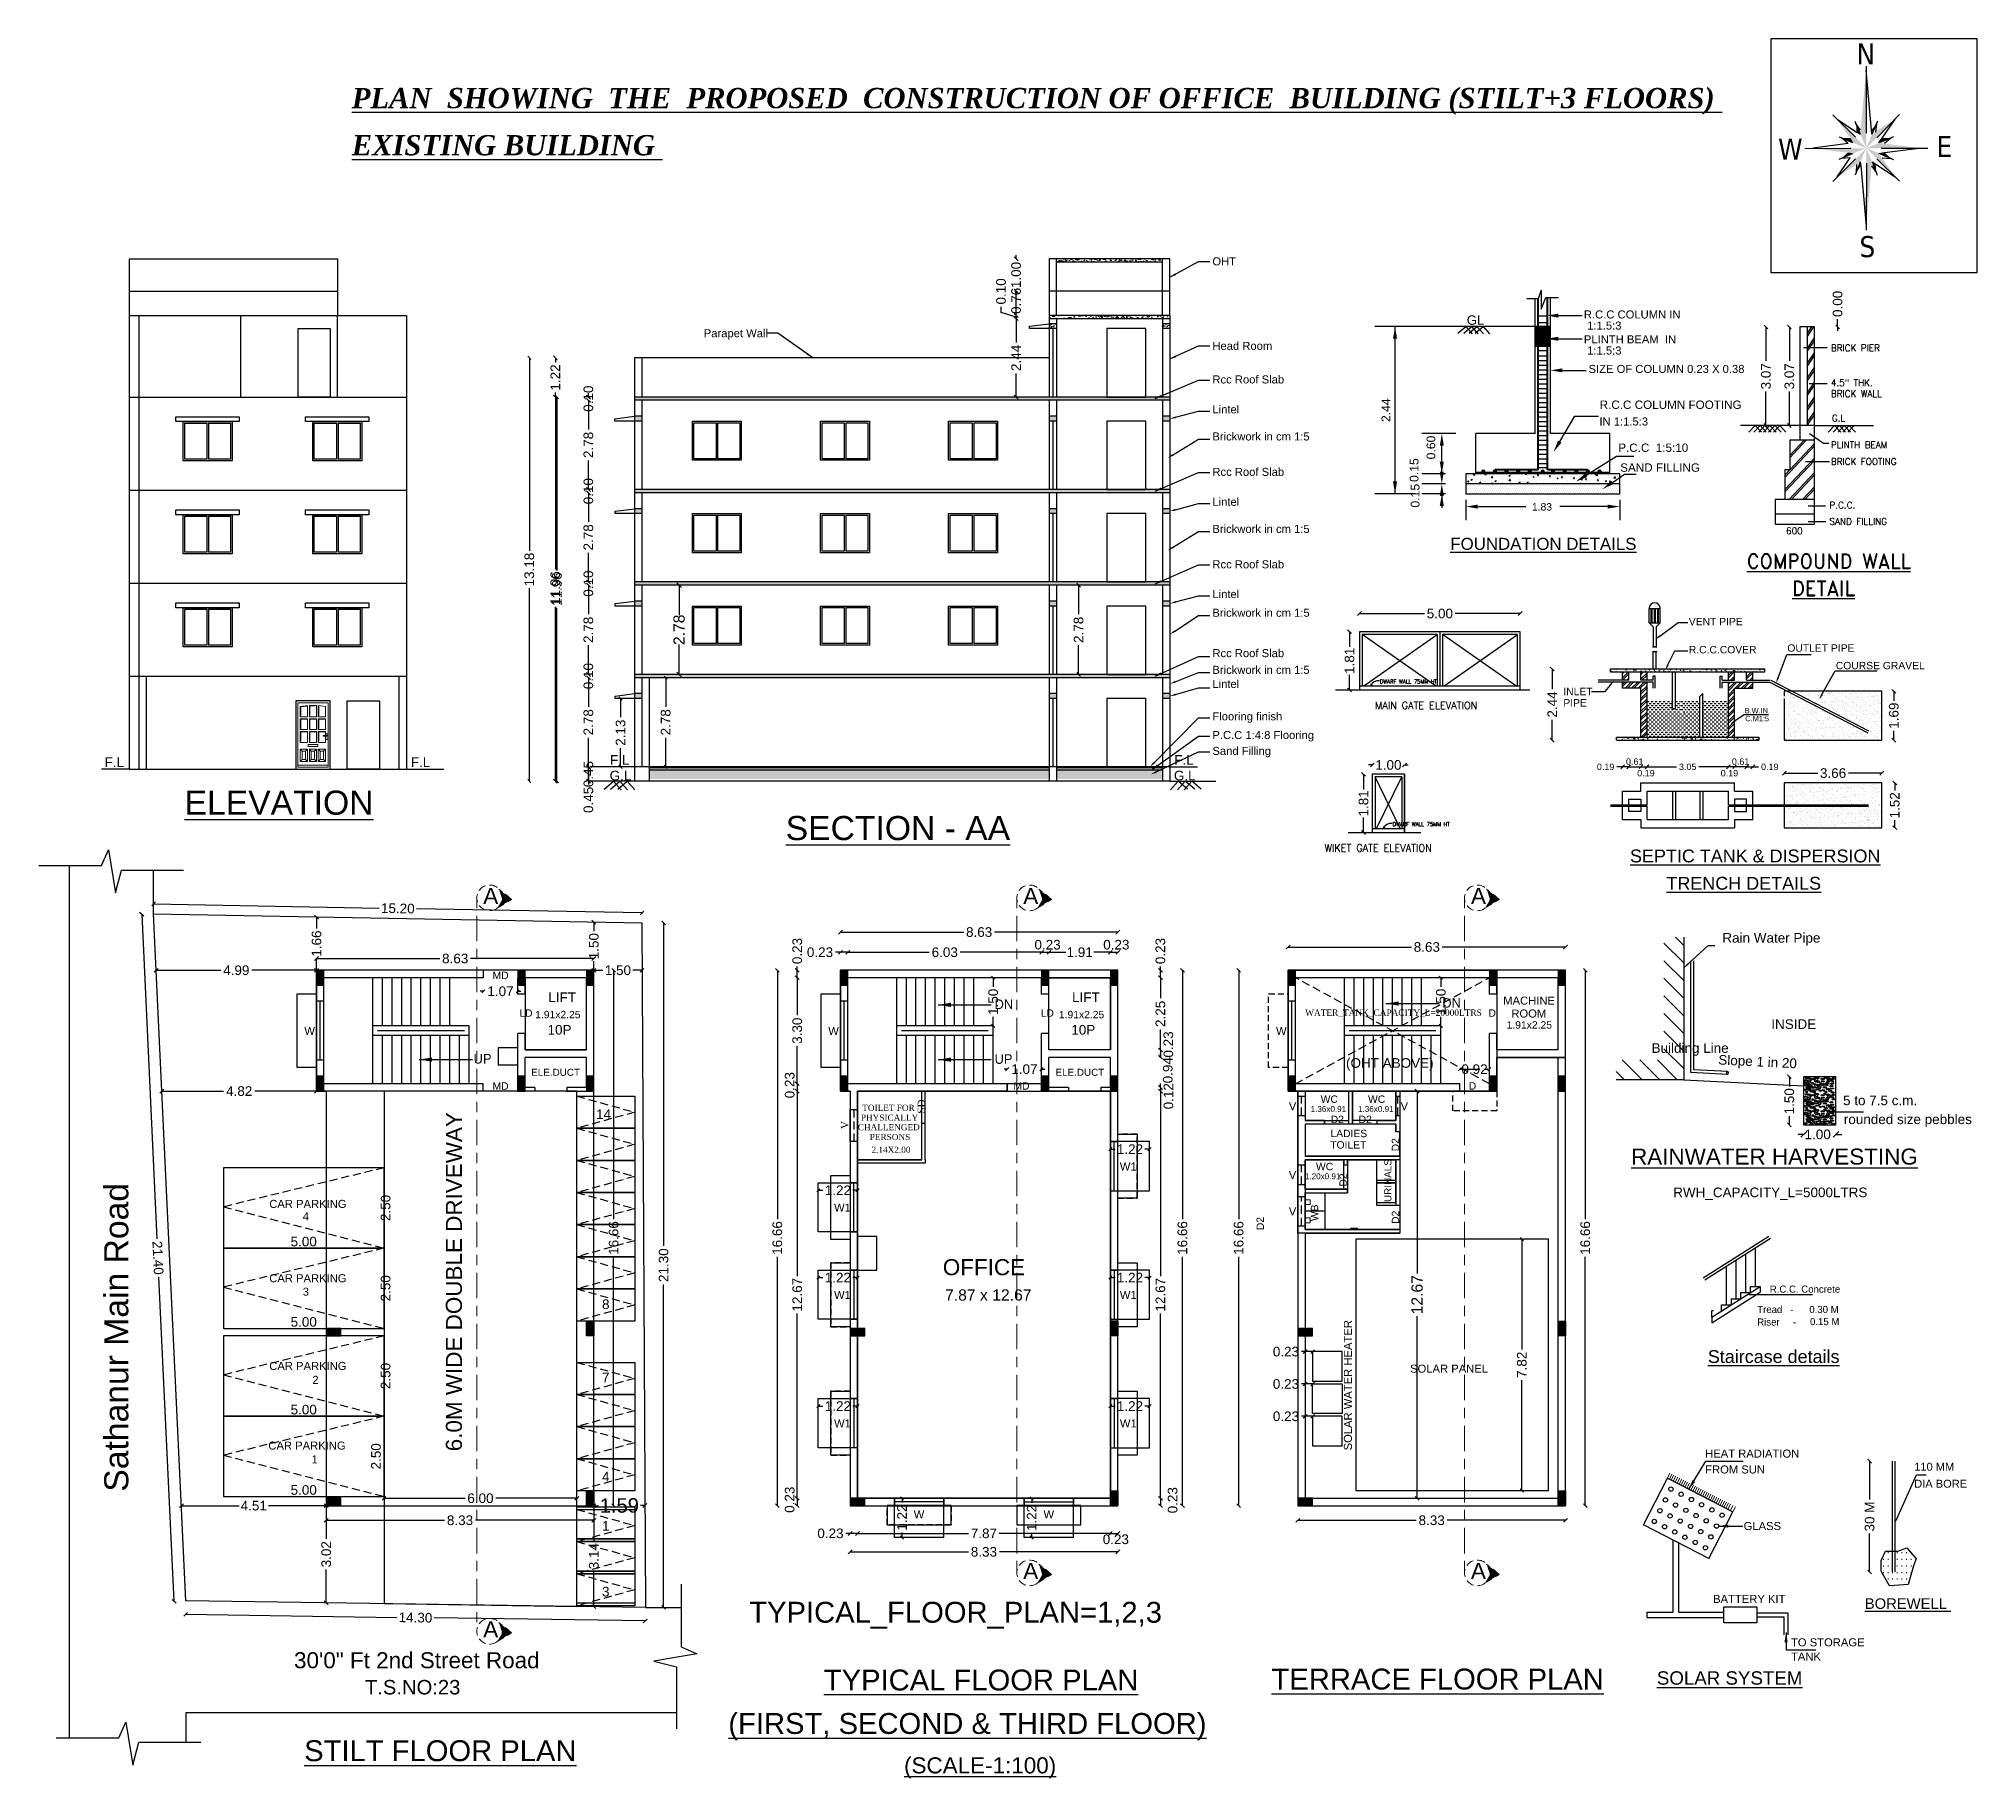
# Model space of a CAD drawing. Header units: metres. Extents: x 27 to 171, y 4 to 129.
# Drawn here: x 97.1 to 157.4, y 22.3 to 76.4 of the extents above; entities that cross this region are included whole.
import ezdxf
from ezdxf import colors
from ezdxf.entities.mleader import LeaderData, LeaderLine
from ezdxf.enums import TextEntityAlignment as Align
from ezdxf.math import Vec2, Vec3

# ---------------------------------------------------------------- set-up
doc = ezdxf.new("R2010")
doc.units = ezdxf.units.M
doc.header["$MEASUREMENT"] = 0
for name, pattern in [('Centre', [31.75, 6.35, -4.7625, 15.875, -4.7625]), ('HIDDEN', [0.375, 0.25, -0.125]), ('PHANTOM2', [1.25, 0.625, -0.125, 0.125, -0.125, 0.125, -0.125])]:
    doc.linetypes.add(name, pattern=pattern)
for name, color, linetype in [('BLK_1_FLR_0_BLT_UP_AREA', 18, 'Continuous'), ('BLK_1_FLR_0_BLT_UP_AREA_DEDUCT', 18, 'Continuous'), ('BLK_1_FLR_0_CHAJJA', 6, 'Continuous'), ('BLK_1_FLR_0_EXIT_WIDTH_DOOR', 2, 'Continuous'), ('BLK_1_FLR_0_LIFT_1', 30, 'Continuous'), ('BLK_1_FLR_0_STILT_HEIGHT', 201, 'Continuous'), ('BLK_1_FLR_0_STILT_PARKING', 13, 'Continuous'), ('BLK_1_FLR_0_STILT_PARKING_DEDUCT', 13, 'Continuous'), ('BLK_1_FLR_1_BLT_UP_AREA', 18, 'Continuous'), ('BLK_1_FLR_1_CARPET_AREA', 1, 'Continuous'), ('BLK_1_FLR_1_CHAJJA', 6, 'Continuous'), ('BLK_1_FLR_1_DRINKING_WATER', 7, 'Continuous'), ('BLK_1_FLR_1_EXIT_WIDTH_DOOR', 2, 'Continuous'), ('BLK_1_FLR_1_EXIT_WIDTH_STAIR', 1, 'Continuous'), ('BLK_1_FLR_1_LIFT_1', 30, 'Continuous'), ('BLK_1_FLR_1_REGULAR_ROOM_1', 117, 'Continuous'), ('BLK_1_FLR_1_ROOM_1_LIGHT_VENTILATION_1', 232, 'Continuous'), ('BLK_1_FLR_1_SP_WC', 233, 'Continuous'), ('BLK_1_FLR_4_BLT_UP_AREA', 18, 'Continuous'), ('BLK_1_FLR_4_CARPET_AREA', 1, 'Continuous'), ('BLK_1_FLR_4_EXIT_WIDTH_DOOR', 2, 'Continuous'), ('BLK_1_FLR_4_EXIT_WIDTH_STAIR', 1, 'Continuous'), ('BLK_1_FLR_4_URINAL', 235, 'Continuous'), ('BLK_1_FLR_4_WATER_CLOSET', 213, 'Continuous'), ('BLK_1_FLR_5_ROOF_AREA', 54, 'Continuous'), ('BLK_1_HT_OF_BLDG', 5, 'Continuous'), ('BLK_1_PARAPET_HT', 233, 'Continuous'), ('BLK_1_PLINTH_HEIGHT', 7, 'Continuous'), ('BLK_1_ROOF_WATER_TA1NK_HT', 235, 'Continuous'), ('BLK_1_SHADE_OVERHANG', 3, 'Continuous'), ('BLK_1_STAIR_HEADROOM', 1, 'Continuous'), ('BLK_1_TERRACESERVICE_UTILITYDISTANCE', 1, 'Continuous'), ('BLK_1_TOTAL_HEIGHT', 21, 'Continuous'), ('COMPOUNDWALL', 58, 'Continuous'), ('DIM', 1, 'Continuous'), ('MAIN_GATE', 57, 'Continuous'), ('PASSAGE', 1, 'Continuous'), ('PASSAGE_STAIR', 1, 'Continuous'), ('RWH', 130, 'Continuous'), ('SOLAR_PANEL', 3, 'Continuous'), ('SOLAR_WATER_HEATER', 1, 'Continuous'), ('TEXT', 7, 'Continuous'), ('WALL', 4, 'Continuous'), ('WATER_TANK_CALCULATION', 150, 'Continuous'), ('WICKET_GATE', 57, 'Continuous'), ('WINDOWS', 252, 'Continuous')]:
    doc.layers.add(name, color=color, linetype=linetype)
for name, color, linetype, lineweight in [('BLK_1_FLR_4_WASH', 55, 'Continuous', 5), ('BLK_1_LVL_1_BLDG_FOOT_PRINT', 1, 'Continuous', 5), ('BLK_1_LVL_4_BLDG_FOOT_PRINT', 1, 'Continuous', 5)]:
    doc.layers.add(name, color=color, linetype=linetype, lineweight=lineweight)
doc.styles.add('CEN', font='GOTHIC.TTF')
doc.styles.add('CITY', font='BKANT.TTF')
doc.styles.add('ED', font='romantic.ttf', dxfattribs={"width": 0.96})
doc.styles.add('Isa-', font='times.ttf')
doc.styles.add('SEN', font='tahoma.ttf', dxfattribs={"height": 1})
doc.styles.get("Standard").update_dxf_attribs({"font": 'arial.ttf'})
doc.styles.add('style3', font='timesbi.ttf', dxfattribs={"height": 0.23})
doc.styles.add('T', font='ROMAND.shx', dxfattribs={"width": 0.9, "height": 10})
doc.styles.add('T1', font='ROMANS.shx', dxfattribs={"width": 0.96, "height": 4})
doc.styles.add('TITLE-THINBOLD', font='arial.ttf')
doc.dimstyles.new('ISO-25', dxfattribs={"dimscale": 0, "dimtxt": 0.5, "dimasz": 0.15, "dimexe": 1.25, "dimexo": 0.625, "dimgap": 0, "dimtad": 0, "dimtih": 1, "dimtoh": 1, "dimzin": 1, "dimdsep": 46, "dimtxsty": 'Standard', "dimblk": 'OBLIQUE', "dimcen": 0, "dimse1": 1, "dimse2": 1, "dimclrd": 1, "dimclrt": 3, "dimadec": 0, "dimazin": 2, "dimtfac": 1, "dimtix": 1, "dimtofl": 0, "dimtmove": 0, "dimatfit": 3, "dimfxl": 0, "dimtolj": 1, "dimarcsym": 0})
doc.dimstyles.get("Standard").update_dxf_attribs({"dimtxt": 0.3, "dimasz": 0.12, "dimexe": 0.18, "dimexo": 0.0625, "dimgap": 0.09, "dimtad": 0, "dimzin": 0, "dimdsep": 46, "dimtxsty": 'Standard', "dimblk": 'OBLIQUE', "dimcen": 0.09, "dimse1": 1, "dimse2": 1, "dimadec": 0, "dimazin": 0, "dimtfac": 1, "dimtofl": 0, "dimtmove": 0, "dimatfit": 3, "dimfxl": 0, "dimtolj": 1, "dimtzin": 0, "dimarcsym": 0})
doc.dimstyles.new('STANDARD$0', dxfattribs={"dimtxt": 7, "dimasz": 3, "dimexe": 3, "dimexo": 1, "dimgap": 1.5, "dimtad": 1, "dimdec": 1, "dimzin": 1, "dimdsep": 46, "dimlunit": 4, "dimtxsty": 'Standard', "dimblk": 'OBLIQUE', "dimcen": 0.09375, "dimdle": 1, "dimclrd": 8, "dimclre": 8, "dimclrt": 7, "dimadec": 1, "dimazin": 0, "dimtfac": 1, "dimtdec": 1, "dimtix": 1, "dimtmove": 2, "dimatfit": 3, "dimldrblk": 'ARCHTICK', "dimfxl": 0, "dimfrac": 2, "dimtolj": 1, "dimtzin": 0, "dimarcsym": 0})
doc.dimstyles.new('STANDARD_WS', dxfattribs={"dimtxt": 0.3, "dimasz": 0.1, "dimexe": 0.18, "dimexo": 0.0625, "dimgap": 0.09, "dimtad": 0, "dimzin": 0, "dimdsep": 46, "dimtxsty": 'Standard', "dimblk": 'OBLIQUE', "dimcen": 0.09, "dimse1": 1, "dimse2": 1, "dimadec": 0, "dimazin": 0, "dimtfac": 1, "dimtofl": 0, "dimtmove": 0, "dimatfit": 3, "dimfxl": 0, "dimtolj": 1, "dimtzin": 0, "dimarcsym": 0})
pattern_1 = [(50, (862.87368, -8354.73341), (0.2151780548, -0.0188256405), [0.0225, -0.2475]), (355, (862.87368, -8354.7334), (-0.0416254, 0.22565764), [0.018, -0.198]), (100.4514445, (862.89162, -8354.73498), (0.173552654, 0.2068319973), [0.0191220576, -0.2103426336]), (46.1842, (862.87368, -8354.6734), (0.320172399, -0.049655784), [0.03375, -0.37125]), (96.6356355, (862.90037, -8354.67755), (0.280398584, 0.29223558), [0.028683103, -0.315514128]), (351.184164, (862.8737, -8354.6734), (0.280398584, 0.29223558), [0.027, -0.297]), (21, (862.90368, -8354.68841), (0.1790721156, -0.1207856672), [0.0225, -0.2475]), (326, (862.90368, -8354.6884), (0.0729945996, 0.2175450135), [0.018, -0.198]), (71.4514447, (862.9186, -8354.69847), (0.252066713, 0.096759346), [0.019122057, -0.2103426336]), (37.5, (862.873685, -8354.73341), (0.0036479566, 0.09986815615), [0, -0.1956, 0, -0.201, 0, -0.19875]), (7.5, (862.87368, -8354.73341), (0.0789208612, 0.1183235136), [0, -0.1146, 0, -0.1911, 0, -0.07575]), (327.5, (862.806785, -8354.73341), (0.16014673085, -0.0067664615), [0, -0.075, 0, -0.234, 0, -0.3105]), (317.5, (862.77678, -8354.73341), (0.1749558508, 0.0300314947), [0, -0.0975, 0, -0.1554, 0, -0.2205])]
pattern_2 = [(50, (862.87368, -8354.66341), (0.2151780548, -0.0188256405), [0.0225, -0.2475]), (355, (862.87368, -8354.6634), (-0.0416254, 0.22565764), [0.018, -0.198]), (100.4514445, (862.89162, -8354.66498), (0.173552654, 0.2068319973), [0.0191220576, -0.2103426336]), (46.1842, (862.87368, -8354.6034), (0.320172399, -0.049655784), [0.03375, -0.37125]), (96.6356355, (862.90037, -8354.60755), (0.280398584, 0.29223558), [0.028683103, -0.315514128]), (351.184164, (862.8737, -8354.6034), (0.280398584, 0.29223558), [0.027, -0.297]), (21, (862.90368, -8354.61841), (0.1790721156, -0.1207856672), [0.0225, -0.2475]), (326, (862.90368, -8354.6184), (0.0729945996, 0.2175450135), [0.018, -0.198]), (71.4514447, (862.9186, -8354.62847), (0.252066713, 0.096759346), [0.019122057, -0.2103426336]), (37.5, (862.873685, -8354.66341), (0.0036479566, 0.09986815615), [0, -0.1956, 0, -0.201, 0, -0.19875]), (7.5, (862.87368, -8354.66341), (0.0789208612, 0.1183235136), [0, -0.1146, 0, -0.1911, 0, -0.07575]), (327.5, (862.806785, -8354.66341), (0.16014673085, -0.0067664615), [0, -0.075, 0, -0.234, 0, -0.3105]), (317.5, (862.77678, -8354.66341), (0.1749558508, 0.0300314947), [0, -0.0975, 0, -0.1554, 0, -0.2205])]

msp = doc.modelspace()

# ---------------------------------------------------------------- texts
for s, height, style, p in [('%%UPLAN  SHOWING  THE  PROPOSED  CONSTRUCTION OF OFFICE  BUILDING (STILT+3 FLOORS) ', 0.63, 'style3', (106.846, 74.27)), ('%%UEXISTING BUILDING ', 0.63, 'style3', (106.846, 72.804)), ('DN', 0.3, 'CEN', (126.852, 46.234)), ('DN', 0.3, 'CEN', (140.785, 46.274)), ('UP', 0.3, 'CEN', (110.639, 44.537)), ('UP', 0.3, 'CEN', (126.852, 44.529)), ('(OHT ABOVE)', 0.3, 'TITLE-THINBOLD', (137.79, 44.405, 0)), ('R.C.C. Concrete', 0.22336, 'CITY', (150.979, 37.405)), ('Tread   -', 0.2234, 'CITY', (150.588, 36.772)), ('    0.30 M ', 0.22336, 'CITY', (151.877, 36.772)), ('Riser     -', 0.22336, 'CITY', (150.588, 36.382)), ('   0.15 M', 0.2234, 'CITY', (151.982, 36.395))]:
    msp.add_text(s, height=height, dxfattribs=dict(style=style)).set_placement(p)
for s, height, p in [('OHT', 0.25, (133.631, 69.378)), ('GL', 0.2917, (141.548, 67.53)), ('R.C.C COLUMN IN', 0.25, (145.192, 67.726)), (' 1:1.5:3', 0.25, (145.197, 67.379)), ('Parapet Wall', 0.25, (117.802, 67.142)), ('Head Room', 0.25, (133.631, 66.747)), ('PLINTH BEAM  IN', 0.25, (145.192, 66.951)), (' 1:1.5:3', 0.25, (145.197, 66.604)), ('Rcc Roof Slab', 0.25, (133.631, 65.703)), ('SIZE OF COLUMN 0.23 X 0.38', 0.25, (145.338, 66.03)), ('R.C.C COLUMN FOOTING', 0.26, (145.684, 64.911)), ('Lintel ', 0.25, (133.631, 64.772)), (' IN 1:1.5:3', 0.25, (145.579, 64.394)), ('Brickwork in cm 1:5', 0.25, (133.631, 63.928)), ('P.C.C  1:5:10', 0.26, (146.261, 63.573)), ('Rcc Roof Slab', 0.25, (133.631, 62.826)), ('SAND FILLING', 0.26, (146.324, 62.955)), ('Lintel ', 0.25, (133.631, 61.895)), ('Brickwork in cm 1:5', 0.25, (133.631, 61.051)), ('%%UFOUNDATION DETAILS', 0.375, (141.036, 60.524)), ('Rcc Roof Slab', 0.25, (133.631, 59.95)), ('Lintel ', 0.25, (133.631, 59.024)), ('Brickwork in cm 1:5', 0.25, (133.631, 58.442)), ('VENT PIPE', 0.23, (148.458, 58.178)), ('Rcc Roof Slab', 0.25, (133.631, 57.185)), ('R.C.C.COVER', 0.23, (148.458, 57.304)), ('OUTLET PIPE', 0.23, (151.525, 57.354)), ('Brickwork in cm 1:5', 0.25, (133.631, 56.665)), ('COURSE GRAVEL', 0.23, (153.033, 56.808)), ('Lintel ', 0.25, (133.631, 56.226)), ('INLET', 0.23, (144.553, 56.001)), ('PIPE', 0.23, (144.553, 55.649)), ('B.W.IN ', 0.164, (150.198, 55.437)), ('Flooring finish', 0.25, (133.631, 55.218)), ('P.C.C 1:4:8 Flooring', 0.25, (133.631, 54.637)), ('C.M1:5', 0.164, (150.216, 55.192)), ('Sand Filling', 0.25, (133.631, 54.142)), ('F.L', 0.3, (99.155, 53.766)), ('F.L', 0.3, (108.685, 53.766)), ('F.L', 0.3, (114.883, 53.836)), ('F.L', 0.3, (132.446, 53.836)), ('G.L', 0.3, (114.874, 53.35)), ('G.L', 0.3, (132.433, 53.35)), ('%%USEPTIC TANK & DISPERSION', 0.4, (146.628, 50.798)), ('%%UTRENCH DETAILS', 0.4, (147.761, 49.948)), ('A', 0.5, (110.939, 49.505)), ('A', 0.5, (127.745, 49.505)), ('A', 0.5, (141.679, 49.505)), ('MD', 0.23, (111.229, 47.167)), ('LIFT', 0.3, (112.966, 46.45)), ('LIFT', 0.3, (129.265, 46.45)), ('MACHINE', 0.25, (142.682, 46.37)), ('LD', 0.23, (112.063, 45.992)), ('1.91x2.25', 0.23, (112.555, 45.946)), ('LD', 0.23, (128.289, 45.992)), ('1.91x2.25', 0.23, (128.854, 45.946)), ('D', 0.23, (142.223, 45.992)), ('1.91x2.25', 0.23, (142.788, 45.624)), ('ROOM', 0.25, (142.935, 45.969)), ('W', 0.25, (105.372, 45.426)), ('10P', 0.3, (112.941, 45.439)), ('W', 0.25, (121.677, 45.426)), ('10P', 0.3, (129.241, 45.439)), ('W', 0.25, (135.611, 45.426)), ('ELE.DUCT', 0.22, (112.43, 44.155)), ('ELE.DUCT', 0.22, (128.747, 44.155)), ('MD', 0.23, (111.229, 43.722)), ('MD', 0.23, (127.439, 43.726)), ('WC', 0.23, (137.001, 43.314)), ('WC', 0.23, (138.475, 43.314)), ('D', 0.23, (141.609, 43.726)), ('14', 0.3, (114.45, 42.809)), ('1.36x0.91', 0.18, (136.69, 43.034)), ('D2', 0.23, (137.314, 42.685)), ('1.36x0.91', 0.18, (138.165, 43.034)), ('D2', 0.23, (138.183, 42.685)), ('LADIES', 0.23, (137.305, 42.246)), ('TOILET', 0.23, (137.299, 41.891)), ('%%URAINWATER HARVESTING', 0.5, (146.66, 41.392)), ('W1', 0.25, (130.75, 41.208)), ('1.20x0.91', 0.18, (136.511, 40.938)), ('WC', 0.23, (136.855, 41.218)), ('CAR PARKING', 0.25, (104.279, 40.044)), ('4', 0.25, (105.321, 39.658)), ('W1', 0.25, (121.857, 39.928)), ('OFFICE', 0.5, (125.241, 37.95)), ('CAR PARKING', 0.25, (104.279, 37.731)), ('3', 0.25, (105.321, 37.313)), ('W1', 0.25, (121.857, 37.21)), ('7.87 x 12.67', 0.35, (125.311, 37.16)), ('W1', 0.25, (130.75, 37.21)), ('8', 0.3, (114.636, 36.896)), ('%%UStaircase details', 0.4, (149.049, 35.218)), ('CAR PARKING', 0.25, (104.279, 35.001)), ('2', 0.25, (105.621, 34.569)), ('7', 0.3, (114.636, 34.619)), ('W1', 0.25, (121.857, 33.212)), ('W1', 0.25, (130.752, 33.212)), ('CAR PARKING', 0.25, (104.251, 32.522)), ('1', 0.25, (105.593, 32.091)), ('110 MM', 0.2467, (155.473, 31.866)), ('4', 0.3, (114.636, 31.531)), ('DIA BORE', 0.2467, (155.473, 31.337)), ('1', 0.3, (114.636, 29.998)), ('W', 0.25, (124.337, 30.379)), ('W', 0.25, (128.375, 30.379)), ('A', 0.5, (127.744, 28.498)), ('A', 0.5, (141.677, 28.498)), ('3', 0.3, (114.636, 27.952)), ('%%UBOREWELL ', 0.32895, (153.936, 27.565)), ('A', 0.5, (110.938, 26.682)), ('30\'0" Ft 2nd Street Road', 0.5, (105.051, 25.717)), ('T.S.NO:23', 0.45, (107.258, 24.903)), ('%%UTYPICAL FLOOR PLAN', 0.65, (121.538, 25.026)), ('%%UTERRACE FLOOR PLAN', 0.65, (135.471, 25.056)), ('%%USOLAR SYSTEM', 0.41667, (147.464, 25.206)), ('%%U(FIRST, SECOND & THIRD FLOOR)', 0.65, (118.567, 23.674)), ('%%USTILT FLOOR PLAN', 0.65, (105.366, 22.826)), ('%%U(SCALE-1:100)', 0.5, (124.035, 22.445))]:
    msp.add_text(s, height=height).set_placement(p)
at = {"color": 7}
for s, p in [('%%UELEVATION', (101.644, 52.282)), ('%%USECTION - AA', (120.352, 51.491))]:
    msp.add_text(s, height=0.75, rotation=360, dxfattribs=at).set_placement(p)
at = {"color": 7, "ltscale": 7}
for s, height, p in [('Rain Water Pipe', 0.3, (149.502, 48.3)), ('INSIDE', 0.3, (151.025, 45.614)), ('Building Line', 0.3, (147.299, 44.87)), ('5 to 7.5 c.m.', 0.3, (153.259, 43.241)), ('rounded size pebbles', 0.3, (153.283, 42.653)), ('HEAT RADIATION', 0.25, (148.967, 32.273)), ('FROM SUN', 0.25, (148.967, 31.779)), ('GLASS', 0.25, (150.164, 30.019)), ('BATTERY KIT', 0.25, (149.214, 27.75)), ('TO STORAGE', 0.25, (151.638, 26.399)), ('TANK', 0.25, (151.638, 25.957))]:
    msp.add_text(s, height=height, dxfattribs=at).set_placement(p)
msp.add_text('Slope 1 in 20', height=0.3, rotation=357.2265, dxfattribs=at).set_placement((149.371, 44.508))
at = {"color": 7, "lineweight": -3, "style": 'Isa-'}
for s, p in [('PHYSICALLY ', (122.691, 42.76)), ('TOILET FOR', (122.734, 43.065)), ('CHALLENGED', (122.596, 42.462)), ('PERSONS', (122.968, 42.157)), ('2.14X2.00', (123.023, 41.76))]:
    msp.add_text(s, height=0.19, dxfattribs=at).set_placement(p)
msp.add_text('SD', height=0.23, rotation=90, dxfattribs=at).set_placement((124.688, 42.977))
for s, height, rotation, p in [('V', 0.25, 360, (136.01, 43.085)), ('V', 0.25, 360, (139.487, 43.085)), ('D2', 0.23, 90, (139.444, 41.805)), ('V', 0.25, 360, (136.01, 40.945)), ('D2', 0.23, 90, (137.813, 40.707)), ('URINALS', 0.22, 90, (139.203, 40.229)), ('Sathanur Main Road', 0.75, 90, (99.893, 31.212)), ('V', 0.25, 360, (136.01, 39.811)), ('WB', 0.23, 90, (136.924, 39.634)), ('D2', 0.23, 90, (139.444, 39.546)), ('D2', 0.23, 90, (135.235, 39.353))]:
    msp.add_text(s, height=height, rotation=rotation).set_placement(p)
msp.add_text('V', height=0.23, rotation=90, dxfattribs=at).set_placement((122.303, 42.624), align=Align.CENTER)
at = {"attachment_point": 5, "rotation": 90}
for s, insert, char_height in [('\\A1;{\\H0.43478x;2.44}', (139.032, 64.87), 0.625), ('\\A1;{\\H0.43478x;0.60}', (140.434, 63.71), 0.625), ('\\A1;{\\H0.43478x;0.15}', (139.91, 63.006), 0.625), ('\\A1;{\\H0.43478x;0.15}', (139.942, 62.21), 0.625), ('{\\fArial|b0|i0|c0|p34;SOLAR WATER HEATER }', (137.85, 34.525), 0.25)]:
    msp.add_mtext(s, dxfattribs=dict(at, insert=insert, char_height=char_height))
at = {"attachment_point": 5}
for s, insert, char_height in [('\\A1;1.83', (143.888, 61.862), 0.23), ('\\A1;0.61', (146.775, 53.933), 0.2), ('\\A1;0.61', (150.07, 53.933), 0.2), ('\\A1;0.19', (147.124, 53.573), 0.2), ('\\A1;0.19', (149.722, 53.573), 0.2), ('SOLAR PANEL ', (140.996, 35.04), 0.25)]:
    msp.add_mtext(s, dxfattribs=dict(at, insert=insert, char_height=char_height))
at = {"insert": (109.776, 37.747), "char_height": 0.5, "width": 13.67885, "attachment_point": 2, "rotation": 90}
msp.add_mtext('6.0M WIDE DOUBLE DRIVEWAY', dxfattribs=at)
at = {"layer": 'BLK_1_FLR_1_BLT_UP_AREA', "insert": (119.218, 27.785), "char_height": 0.65, "attachment_point": 1, "style": 'TITLE-THINBOLD'}
msp.add_mtext_dynamic_manual_height_columns('TYPICAL_FLOOR_PLAN=1,2,3', width=0.10669, gutter_width=1, heights=[0], dxfattribs=at)
at = {"layer": 'DIM', "style": 'T1', "width": 0.96}
for s, height, p in [('BRICK PIER', 0.2096, (152.88, 66.703)), ('4.5" THK.', 0.2096, (152.88, 65.621)), ('BRICK WALL', 0.2096, (152.88, 65.281)), ('G.L', 0.2096, (152.911, 64.515)), ('PLINTH BEAM', 0.20956, (152.88, 63.688)), ('BRICK FOOTING', 0.20956, (152.88, 63.167)), ('P.C.C.', 0.2096, (152.835, 61.812)), ('600', 0.2096, (151.484, 61.011)), ('SAND FILLING', 0.20956, (152.835, 61.304)), ('DWARF WALL 75MM HT', 0.12277, (138.842, 56.364)), ('DWARF WALL 75MM HT', 0.12277, (139.24, 51.925))]:
    msp.add_text(s, height=height, dxfattribs=at).set_placement(p)
at = {"layer": 'RWH', "insert": (150.994, 40.485), "char_height": 0.3, "attachment_point": 5}
msp.add_mtext_dynamic_manual_height_columns('RWH_CAPACITY_L=5000LTRS', width=9.36957, gutter_width=0.9, heights=[0], dxfattribs=at)
at = {"layer": 'TEXT', "color": 5, "style": 'T', "width": 0.96}
for s, height, p in [('%%UCOMPOUND WALL%%U', 0.45914, (150.262, 59.939)), ('%%UDETAIL%%U', 0.45914, (151.674, 59.098)), ('MAIN GATE ELEVATION', 0.22957, (138.693, 55.57)), ('WIKET GATE ELEVATION', 0.22957, (137.126, 51.131))]:
    msp.add_text(s, height=height, dxfattribs=at).set_placement(p)
at = {"layer": 'WATER_TANK_CALCULATION', "linetype": 'ByBlock', "insert": (136.519, 46.221), "char_height": 0.2, "attachment_point": 1, "style": 'ED'}
msp.add_mtext_dynamic_manual_height_columns('WATER_TANK_CAPACITY_L=20000LTRS', width=6.8667, gutter_width=1.269, heights=[0], dxfattribs=at)

# ---------------------------------------------------------------- blocks, each defined once
blk = doc.blocks.new('_Oblique')
at = {"color": 0, "linetype": 'ByBlock', "lineweight": -2}
blk.add_line((-0.5, -0.5), (0.5, 0.5), dxfattribs=at)
blk = doc.blocks.new('*D90')
at = {"color": 0, "lineweight": -2}
for p, q in [((132.699, 47.439), (132.699, 39.69)), ((132.699, 30.777), (132.699, 38.526))]:
    blk.add_line(p, q, dxfattribs=at)
at = {"layer": 'Defpoints', "color": 0}
for p in [(130.686, 47.439), (130.686, 30.777), (132.699, 30.777)]:
    blk.add_point(p, dxfattribs=at)
at = {"color": 0, "lineweight": -2, "xscale": 0.12, "yscale": 0.12, "zscale": 0.12}
for p, rotation in [((132.699, 47.439), 90), ((132.699, 30.777), 270)]:
    blk.add_blockref('_Oblique', p, dxfattribs=dict(at, rotation=rotation))
at = {"color": 0, "insert": (132.699, 39.108), "char_height": 0.3, "attachment_point": 5, "rotation": 90}
blk.add_mtext('\\A1;16.66', dxfattribs=at)
blk = doc.blocks.new('*D91')
at = {"color": 0, "lineweight": -2}
for p, q in [((122.356, 29.34), (126.041, 29.34)), ((130.686, 29.34), (127.001, 29.34))]:
    blk.add_line(p, q, dxfattribs=at)
at = {"layer": 'Defpoints', "color": 0}
for p in [(122.356, 30.777), (130.686, 30.777), (122.356, 29.34)]:
    blk.add_point(p, dxfattribs=at)
at = {"color": 0, "lineweight": -2, "xscale": 0.12, "yscale": 0.12, "zscale": 0.12, "rotation": 180}
blk.add_blockref('_Oblique', (122.356, 29.34), dxfattribs=at)
at = {"color": 0, "lineweight": -2, "xscale": 0.12, "yscale": 0.12, "zscale": 0.12}
blk.add_blockref('_Oblique', (130.686, 29.34), dxfattribs=at)
at = {"color": 0, "insert": (126.521, 29.34), "char_height": 0.3, "attachment_point": 5}
blk.add_mtext('\\A1;8.33', dxfattribs=at)
blk = doc.blocks.new('*D7')
at = {"color": 0, "lineweight": -2}
for p, q in [((122.057, 48.628), (125.892, 48.628)), ((130.686, 48.628), (126.851, 48.628))]:
    blk.add_line(p, q, dxfattribs=at)
at = {"layer": 'Defpoints', "color": 0}
for p in [(130.686, 48.628), (122.057, 47.439), (130.686, 47.439)]:
    blk.add_point(p, dxfattribs=at)
at = {"color": 0, "lineweight": -2, "xscale": 0.12, "yscale": 0.12, "zscale": 0.12, "rotation": 180}
blk.add_blockref('_Oblique', (122.057, 48.628), dxfattribs=at)
at = {"color": 0, "lineweight": -2, "xscale": 0.12, "yscale": 0.12, "zscale": 0.12}
blk.add_blockref('_Oblique', (130.686, 48.628), dxfattribs=at)
at = {"color": 0, "insert": (126.372, 48.628), "char_height": 0.3, "attachment_point": 5}
blk.add_mtext('\\A1;8.63', dxfattribs=at)
blk = doc.blocks.new('*D8')
at = {"color": 0, "lineweight": -2}
for p, q in [((120.092, 47.439), (120.092, 39.69)), ((120.092, 30.777), (120.092, 38.526))]:
    blk.add_line(p, q, dxfattribs=at)
at = {"layer": 'Defpoints', "color": 0}
for p in [(122.057, 47.439), (120.092, 30.777), (122.356, 30.777)]:
    blk.add_point(p, dxfattribs=at)
at = {"color": 0, "lineweight": -2, "xscale": 0.12, "yscale": 0.12, "zscale": 0.12}
for p, rotation in [((120.092, 47.439), 90), ((120.092, 30.777), 270)]:
    blk.add_blockref('_Oblique', p, dxfattribs=dict(at, rotation=rotation))
at = {"color": 0, "insert": (120.092, 39.108), "char_height": 0.3, "attachment_point": 5, "rotation": 90}
blk.add_mtext('\\A1;16.66', dxfattribs=at)
blk = doc.blocks.new('*D9')
at = {"layer": 'BLK_1_HT_OF_BLDG', "color": 0, "lineweight": -2}
for p, q in [((113.183, 65.279), (113.183, 59.918)), ((113.183, 53.324), (113.183, 58.754))]:
    blk.add_line(p, q, dxfattribs=at)
at = {"layer": 'Defpoints', "color": 0}
for p in [(113.183, 65.279), (115.646, 65.279), (115.646, 53.324)]:
    blk.add_point(p, dxfattribs=at)
at = {"layer": 'BLK_1_HT_OF_BLDG', "color": 0, "lineweight": -2, "xscale": 0.12, "yscale": 0.12, "zscale": 0.12}
for p, rotation in [((113.183, 65.279), 90), ((113.183, 53.324), 270)]:
    blk.add_blockref('_Oblique', p, dxfattribs=dict(at, rotation=rotation))
at = {"layer": 'BLK_1_HT_OF_BLDG', "color": 0, "insert": (113.183, 59.336), "char_height": 0.3, "attachment_point": 5, "rotation": 90}
blk.add_mtext('\\A1;11.96', dxfattribs=at)
blk = doc.blocks.new('*D10')
at = {"layer": 'BLK_1_PLINTH_HEIGHT', "color": 0, "linetype": 'ByBlock', "lineweight": -2}
blk.add_line((114.212, 53.324), (114.212, 53.769), dxfattribs=at)
at = {"layer": 'Defpoints', "color": 0, "linetype": 'ByBlock'}
for p in [(114.212, 53.769), (115.646, 53.769), (115.646, 53.324)]:
    blk.add_point(p, dxfattribs=at)
at = {"layer": 'BLK_1_PLINTH_HEIGHT', "color": 0, "linetype": 'ByBlock', "lineweight": -2, "xscale": 0.12, "yscale": 0.12, "zscale": 0.12}
for p, rotation in [((114.212, 53.769), 90), ((114.212, 53.324), 270)]:
    blk.add_blockref('_Oblique', p, dxfattribs=dict(at, rotation=rotation))
at = {"layer": 'BLK_1_PLINTH_HEIGHT', "color": 0, "linetype": 'ByBlock', "insert": (114.212, 53.546), "char_height": 0.3, "attachment_point": 5, "rotation": 90}
blk.add_mtext('\\A1;0.45', dxfattribs=at)
blk = doc.blocks.new('*D11')
at = {"color": 0, "lineweight": -2}
for p, q in [((114.212, 56.546), (114.212, 55.64)), ((114.212, 53.769), (114.212, 54.675))]:
    blk.add_line(p, q, dxfattribs=at)
at = {"layer": 'Defpoints', "color": 0}
for p in [(114.212, 56.546), (115.646, 56.546), (115.646, 53.769)]:
    blk.add_point(p, dxfattribs=at)
at = {"color": 0, "lineweight": -2, "xscale": 0.12, "yscale": 0.12, "zscale": 0.12}
for p, rotation in [((114.212, 56.546), 90), ((114.212, 53.769), 270)]:
    blk.add_blockref('_Oblique', p, dxfattribs=dict(at, rotation=rotation))
at = {"color": 0, "insert": (114.212, 55.158), "char_height": 0.3, "attachment_point": 5, "rotation": 90}
blk.add_mtext('\\A1;2.78', dxfattribs=at)
blk = doc.blocks.new('*D12')
at = {"color": 0, "lineweight": -2}
for p, q in [((114.212, 56.646), (114.212, 56.766)), ((114.212, 56.546), (114.212, 56.426))]:
    blk.add_line(p, q, dxfattribs=at)
at = {"layer": 'Defpoints', "color": 0}
for p in [(114.212, 56.646), (115.646, 56.646), (115.646, 56.546)]:
    blk.add_point(p, dxfattribs=at)
at = {"color": 0, "lineweight": -2, "xscale": 0.12, "yscale": 0.12, "zscale": 0.12}
for p, rotation in [((114.212, 56.646), 270), ((114.212, 56.546), 90)]:
    blk.add_blockref('_Oblique', p, dxfattribs=dict(at, rotation=rotation))
at = {"color": 0, "insert": (114.212, 56.596), "char_height": 0.3, "attachment_point": 5, "rotation": 90}
blk.add_mtext('\\A1;0.10', dxfattribs=at)
blk = doc.blocks.new('*D13')
at = {"color": 0, "lineweight": -2}
for p, q in [((114.212, 59.424), (114.212, 58.518)), ((114.212, 56.646), (114.212, 57.553))]:
    blk.add_line(p, q, dxfattribs=at)
at = {"layer": 'Defpoints', "color": 0}
for p in [(114.212, 59.424), (115.646, 59.424), (115.646, 56.646)]:
    blk.add_point(p, dxfattribs=at)
at = {"color": 0, "lineweight": -2, "xscale": 0.12, "yscale": 0.12, "zscale": 0.12}
for p, rotation in [((114.212, 59.424), 90), ((114.212, 56.646), 270)]:
    blk.add_blockref('_Oblique', p, dxfattribs=dict(at, rotation=rotation))
at = {"color": 0, "insert": (114.212, 58.035), "char_height": 0.3, "attachment_point": 5, "rotation": 90}
blk.add_mtext('\\A1;2.78', dxfattribs=at)
blk = doc.blocks.new('*D14')
at = {"color": 0, "lineweight": -2}
for p, q in [((114.212, 59.524), (114.212, 59.644)), ((114.212, 59.424), (114.212, 59.304))]:
    blk.add_line(p, q, dxfattribs=at)
at = {"layer": 'Defpoints', "color": 0}
for p in [(114.212, 59.524), (115.646, 59.524), (115.646, 59.424)]:
    blk.add_point(p, dxfattribs=at)
at = {"color": 0, "lineweight": -2, "xscale": 0.12, "yscale": 0.12, "zscale": 0.12}
for p, rotation in [((114.212, 59.524), 270), ((114.212, 59.424), 90)]:
    blk.add_blockref('_Oblique', p, dxfattribs=dict(at, rotation=rotation))
at = {"color": 0, "insert": (114.212, 59.474), "char_height": 0.3, "attachment_point": 5, "rotation": 90}
blk.add_mtext('\\A1;0.10', dxfattribs=at)
blk = doc.blocks.new('*D15')
at = {"color": 0, "lineweight": -2}
for p, q in [((114.212, 62.301), (114.212, 61.395)), ((114.212, 59.524), (114.212, 60.43))]:
    blk.add_line(p, q, dxfattribs=at)
at = {"layer": 'Defpoints', "color": 0}
for p in [(114.212, 62.301), (115.646, 62.301), (115.646, 59.524)]:
    blk.add_point(p, dxfattribs=at)
at = {"color": 0, "lineweight": -2, "xscale": 0.12, "yscale": 0.12, "zscale": 0.12}
for p, rotation in [((114.212, 62.301), 90), ((114.212, 59.524), 270)]:
    blk.add_blockref('_Oblique', p, dxfattribs=dict(at, rotation=rotation))
at = {"color": 0, "insert": (114.212, 60.913), "char_height": 0.3, "attachment_point": 5, "rotation": 90}
blk.add_mtext('\\A1;2.78', dxfattribs=at)
blk = doc.blocks.new('*D16')
at = {"color": 0, "lineweight": -2}
for p, q in [((114.212, 62.401), (114.212, 62.521)), ((114.212, 62.301), (114.212, 62.181))]:
    blk.add_line(p, q, dxfattribs=at)
at = {"layer": 'Defpoints', "color": 0}
for p in [(114.212, 62.401), (115.646, 62.401), (115.646, 62.301)]:
    blk.add_point(p, dxfattribs=at)
at = {"color": 0, "lineweight": -2, "xscale": 0.12, "yscale": 0.12, "zscale": 0.12}
for p, rotation in [((114.212, 62.401), 270), ((114.212, 62.301), 90)]:
    blk.add_blockref('_Oblique', p, dxfattribs=dict(at, rotation=rotation))
at = {"color": 0, "insert": (114.212, 62.351), "char_height": 0.3, "attachment_point": 5, "rotation": 90}
blk.add_mtext('\\A1;0.10', dxfattribs=at)
blk = doc.blocks.new('*D17')
at = {"color": 0, "lineweight": -2}
for p, q in [((114.212, 65.179), (114.212, 64.273)), ((114.212, 62.401), (114.212, 63.308))]:
    blk.add_line(p, q, dxfattribs=at)
at = {"layer": 'Defpoints', "color": 0}
for p in [(114.212, 65.179), (115.646, 65.179), (115.646, 62.401)]:
    blk.add_point(p, dxfattribs=at)
at = {"color": 0, "lineweight": -2, "xscale": 0.12, "yscale": 0.12, "zscale": 0.12}
for p, rotation in [((114.212, 65.179), 90), ((114.212, 62.401), 270)]:
    blk.add_blockref('_Oblique', p, dxfattribs=dict(at, rotation=rotation))
at = {"color": 0, "insert": (114.212, 63.79), "char_height": 0.3, "attachment_point": 5, "rotation": 90}
blk.add_mtext('\\A1;2.78', dxfattribs=at)
blk = doc.blocks.new('*D18')
at = {"color": 0, "lineweight": -2}
for p, q in [((114.212, 65.279), (114.212, 65.399)), ((114.212, 65.179), (114.212, 65.059))]:
    blk.add_line(p, q, dxfattribs=at)
at = {"layer": 'Defpoints', "color": 0}
for p in [(114.212, 65.279), (115.646, 65.279), (115.646, 65.179)]:
    blk.add_point(p, dxfattribs=at)
at = {"color": 0, "lineweight": -2, "xscale": 0.12, "yscale": 0.12, "zscale": 0.12}
for p, rotation in [((114.212, 65.279), 270), ((114.212, 65.179), 90)]:
    blk.add_blockref('_Oblique', p, dxfattribs=dict(at, rotation=rotation))
at = {"color": 0, "insert": (114.212, 65.229), "char_height": 0.3, "attachment_point": 5, "rotation": 90}
blk.add_mtext('\\A1;0.10', dxfattribs=at)
blk = doc.blocks.new('*D19')
at = {"layer": 'BLK_1_PARAPET_HT', "color": 0, "lineweight": -2}
for p, q in [((113.183, 66.499), (113.183, 66.353)), ((113.183, 65.279), (113.183, 65.425))]:
    blk.add_line(p, q, dxfattribs=at)
at = {"layer": 'Defpoints', "color": 0}
for p in [(113.183, 66.499), (119.406, 66.499), (115.646, 65.279)]:
    blk.add_point(p, dxfattribs=at)
at = {"layer": 'BLK_1_PARAPET_HT', "color": 0, "lineweight": -2, "xscale": 0.12, "yscale": 0.12, "zscale": 0.12}
for p, rotation in [((113.183, 66.499), 90), ((113.183, 65.279), 270)]:
    blk.add_blockref('_Oblique', p, dxfattribs=dict(at, rotation=rotation))
at = {"layer": 'BLK_1_PARAPET_HT', "color": 0, "insert": (113.183, 65.889), "char_height": 0.3, "attachment_point": 5, "rotation": 90}
blk.add_mtext('\\A1;1.22', dxfattribs=at)
blk = doc.blocks.new('ggg')
at = {"linetype": 'Continuous'}
for p, q in [((43.286, -195.127), (43.286, -197.257)), ((44.353, -195.127), (43.286, -195.127)), ((44.353, -197.257), (44.353, -195.127)), ((43.286, -197.257), (44.353, -197.257))]:
    blk.add_line(p, q, dxfattribs=at)
at = {"linetype": 'Continuous', "lineweight": 9}
for p, q in [((43.347, -195.188), (43.347, -197.197)), ((44.293, -195.188), (43.347, -195.188)), ((43.425, -195.309), (43.652, -195.279)), ((43.425, -195.309), (43.425, -195.627)), ((43.437, -195.321), (43.623, -195.297)), ((43.437, -195.321), (43.437, -195.59)), ((43.652, -195.627), (43.652, -195.279)), ((43.712, -195.279), (43.712, -195.627)), ((43.924, -195.279), (43.712, -195.279)), ((43.724, -195.291), (43.724, -195.59)), ((43.724, -195.291), (43.88, -195.291)), ((43.924, -195.627), (43.924, -195.279)), ((44.212, -195.309), (43.985, -195.279)), ((43.985, -195.279), (43.985, -195.627)), ((43.997, -195.291), (43.997, -195.6)), ((44.212, -195.627), (44.212, -195.309)), ((44.293, -197.197), (44.293, -195.188)), ((43.425, -195.627), (43.652, -195.627)), ((43.425, -195.687), (43.425, -196.02)), ((43.425, -195.687), (43.652, -195.687)), ((43.652, -196.02), (43.425, -196.02)), ((43.437, -195.699), (43.437, -195.992)), ((43.437, -195.699), (43.625, -195.699)), ((43.652, -196.02), (43.652, -195.687)), ((43.712, -195.627), (43.924, -195.627)), ((43.712, -196.02), (43.712, -195.687)), ((43.924, -195.687), (43.712, -195.687)), ((43.924, -196.02), (43.712, -196.02)), ((43.724, -195.699), (43.724, -195.992)), ((43.724, -195.699), (43.913, -195.699)), ((43.924, -195.687), (43.924, -196.02)), ((44.212, -195.627), (43.985, -195.627)), ((44.212, -195.687), (43.985, -195.687)), ((43.985, -196.02), (43.985, -195.687)), ((44.212, -196.02), (43.985, -196.02)), ((43.997, -195.699), (44.185, -195.699)), ((43.997, -195.699), (43.997, -195.992)), ((44.212, -195.687), (44.212, -196.02)), ((43.425, -196.081), (43.425, -196.429)), ((43.425, -196.081), (43.652, -196.081)), ((43.652, -196.429), (43.425, -196.429)), ((43.425, -196.636), (43.425, -197.014)), ((43.652, -196.636), (43.425, -196.636)), ((43.425, -196.636), (43.485, -196.696)), ((43.437, -196.093), (43.437, -196.386)), ((43.437, -196.093), (43.625, -196.093)), ((43.652, -196.636), (43.591, -196.696)), ((43.652, -196.081), (43.652, -196.429)), ((43.652, -197.014), (43.652, -196.636)), ((43.652, -197.014), (43.652, -196.636)), ((43.667, -196.49), (43.97, -196.49)), ((43.667, -196.55), (43.667, -196.49)), ((43.97, -196.55), (43.667, -196.55)), ((43.712, -196.081), (43.712, -196.429)), ((43.712, -196.081), (43.924, -196.081)), ((43.924, -196.429), (43.712, -196.429)), ((43.712, -196.636), (43.712, -197.014)), ((43.712, -196.636), (43.712, -197.014)), ((43.924, -196.636), (43.712, -196.636)), ((43.712, -196.636), (43.765, -196.696)), ((43.724, -196.093), (43.724, -196.386)), ((43.724, -196.093), (43.913, -196.093)), ((43.924, -196.636), (43.871, -196.696)), ((43.924, -196.081), (43.924, -196.429)), ((43.924, -196.636), (43.924, -197.014)), ((43.924, -197.014), (43.924, -196.636)), ((43.97, -196.49), (43.97, -196.55)), ((43.985, -196.081), (43.985, -196.429)), ((43.985, -196.081), (44.212, -196.081)), ((44.212, -196.429), (43.985, -196.429)), ((43.985, -196.636), (43.985, -197.014)), ((43.985, -196.636), (43.985, -197.014)), ((44.212, -196.636), (43.985, -196.636)), ((44.045, -196.696), (43.985, -196.636)), ((43.997, -196.093), (43.997, -196.386)), ((43.997, -196.093), (44.185, -196.093)), ((44.254, -196.209), (44.133, -196.209)), ((44.133, -196.209), (44.133, -196.233)), ((44.133, -196.233), (44.254, -196.233)), ((44.151, -196.696), (44.212, -196.636)), ((44.212, -196.209), (44.212, -196.081)), ((44.212, -196.233), (44.212, -196.429)), ((44.212, -196.233), (44.212, -196.429)), ((44.212, -197.014), (44.212, -196.636)), ((44.282, -196.157), (44.222, -196.157)), ((44.222, -196.209), (44.222, -196.157)), ((44.222, -196.233), (44.222, -196.338)), ((44.222, -196.338), (44.282, -196.338)), ((44.254, -196.233), (44.254, -196.209)), ((44.282, -196.338), (44.282, -196.157)), ((43.347, -197.129), (44.293, -197.129)), ((43.347, -197.197), (44.293, -197.197)), ((43.425, -197.014), (43.485, -196.954)), ((43.425, -197.014), (43.652, -197.014)), ((43.425, -197.014), (43.652, -197.014)), ((43.485, -196.954), (43.485, -196.696)), ((43.485, -196.696), (43.591, -196.696)), ((43.591, -196.954), (43.485, -196.954)), ((43.591, -196.696), (43.591, -196.954)), ((43.652, -197.014), (43.591, -196.954)), ((43.765, -196.954), (43.712, -197.014)), ((43.712, -197.014), (43.924, -197.014)), ((43.765, -196.954), (43.765, -196.696)), ((43.765, -196.696), (43.871, -196.696)), ((43.871, -196.954), (43.765, -196.954)), ((43.871, -196.696), (43.871, -196.954)), ((43.924, -197.014), (43.871, -196.954)), ((43.985, -197.014), (44.045, -196.954)), ((43.985, -197.014), (44.212, -197.014)), ((44.045, -196.954), (44.045, -196.696)), ((44.045, -196.696), (44.151, -196.696)), ((44.151, -196.954), (44.045, -196.954)), ((44.151, -196.696), (44.151, -196.954)), ((44.212, -197.014), (44.151, -196.954))]:
    blk.add_line(p, q, dxfattribs=at)
blk = doc.blocks.new('A$C056E3B75')
for p, q in [((177.3, 390.6), (177.3, 257.6)), ((187.7, 264), (177.3, 382.6)), ((110.8, 294.5), (155.6, 249.6)), ((119.6, 285.7), (158, 260)), ((154.8, 281.7), (165.2, 256)), ((166, 264), (156.9, 276.7)), ((199.7, 281.7), (188.5, 256)), ((197.3, 276.1), (195.7, 260)), ((242.9, 294.5), (198.1, 248.8)), ((208.5, 248), (234.3, 285.7)), ((141.2, 237.6), (71.6, 228)), ((123.3, 250.8), (149.7, 239.4)), ((140.8, 237.9), (128.3, 248.7)), ((165.2, 256), (158, 260)), ((188.5, 256), (187.7, 264)), ((202.1, 238.4), (208.5, 248)), ((230.9, 250.4), (204.5, 239.2)), ((213.3, 237.6), (225.9, 248.3)), ((55.5, 228), (146.8, 228)), ((155.6, 207.2), (110.8, 162.3)), ((149.5, 217), (123, 206)), ((145.4, 209), (127.9, 208)), ((165.2, 200.8), (154.8, 174.4)), ((158, 196), (156.7, 179.1)), ((165.2, 200.8), (166, 192.8)), ((166, 192.8), (176.5, 73.4)), ((177.3, 198.4), (176.5, 65.4)), ((187.7, 192.8), (197, 179)), ((188.5, 200.8), (198.9, 174.4)), ((188.5, 200.8), (195.7, 196)), ((195.7, 196), (234.5, 170.8)), ((198.1, 207.2), (242.9, 162.3)), ((202.1, 217.6), (213.3, 219.2)), ((204.5, 216.8), (230.9, 205.6)), ((206.9, 228), (299, 228)), ((208.5, 208.8), (226, 207.7)), ((213.3, 219.2), (282.2, 228))]:
    blk.add_line(p, q)
blk.add_lwpolyline([(119.6, 171.1), (145.4, 209)])
for points in [[(177.3, 228), (177.3, 382.6), (165.2, 256)], [(177.3, 228), (119.6, 285.7), (151.6, 238.4)], [(165.2, 256), (158, 260), (156.9, 276.7)], [(177.3, 228), (234.3, 285.7), (188.5, 256)], [(188.5, 256), (187.7, 264), (197.3, 276.3)], [(152.1, 238.6), (145.7, 248.2), (128.3, 248.7)], [(177.3, 228), (282.2, 228), (202.1, 238.4)], [(202.1, 238.4), (208.5, 248), (225.9, 248.3)], [(177.3, 228), (71.6, 228), (150.8, 217.6)], [(177.3, 228), (119.6, 171.1), (165.2, 200.8)], [(151.9, 217.8), (140.7, 219.5), (127.9, 208)], [(165.2, 200.8), (166, 192.8), (156.7, 179.1)], [(177.3, 228), (176.5, 73.4), (188.5, 200.8)], [(177.3, 228), (234.5, 170.8), (202.1, 217.6)], [(188.5, 200.8), (195.7, 196), (197, 179)], [(202.1, 217.6), (213.3, 219.2), (226, 207.7)]]:
    blk.add_solid(points)
at = {"style": 'SEN'}
for s, p in [('N', (176.7, 414.7, 1.2)), ('W', (26.8, 226.7, 1.2)), ('E', (331.9, 230.8, 1.2)), ('S', (178.8, 33, 1.2))]:
    blk.add_text(s, height=41.6, dxfattribs=at).set_placement(p, align=Align.MIDDLE_CENTER)
blk = doc.blocks.new('A$C10597C2E')
at = {"xscale": 0.216666666666697, "yscale": 0.216666666666697, "zscale": 0.216666666666697}
blk.add_blockref('A$C056E3B75', (0, -0.02), dxfattribs=at)
blk = doc.blocks.new('*D92')
at = {"color": 0, "lineweight": -2}
for p, q in [((146.398, 53.771), (146.218, 53.771)), ((146.588, 53.771), (146.398, 53.771))]:
    blk.add_line(p, q, dxfattribs=at)
at = {"layer": 'Defpoints', "color": 0}
for p in [(146.588, 53.771), (146.398, 53.016), (146.588, 52.763)]:
    blk.add_point(p, dxfattribs=at)
at = {"color": 0, "lineweight": -2, "xscale": 0.12, "yscale": 0.12, "zscale": 0.12, "rotation": 180}
blk.add_blockref('_Oblique', (146.398, 53.771), dxfattribs=at)
at = {"color": 0, "lineweight": -2, "xscale": 0.12, "yscale": 0.12, "zscale": 0.12}
blk.add_blockref('_Oblique', (146.588, 53.771), dxfattribs=at)
at = {"color": 0, "insert": (145.868, 53.771), "char_height": 0.2, "attachment_point": 5}
blk.add_mtext('\\A1;0.19', dxfattribs=at)
blk = doc.blocks.new('*D93')
at = {"color": 0, "lineweight": -2}
for p, q in [((147.157, 53.771), (148.072, 53.771)), ((149.688, 53.771), (148.773, 53.771))]:
    blk.add_line(p, q, dxfattribs=at)
at = {"layer": 'Defpoints', "color": 0}
for p in [(149.688, 53.771), (147.157, 53.016), (149.688, 53.016)]:
    blk.add_point(p, dxfattribs=at)
at = {"color": 0, "lineweight": -2, "xscale": 0.12, "yscale": 0.12, "zscale": 0.12, "rotation": 180}
blk.add_blockref('_Oblique', (147.157, 53.771), dxfattribs=at)
at = {"color": 0, "lineweight": -2, "xscale": 0.12, "yscale": 0.12, "zscale": 0.12}
blk.add_blockref('_Oblique', (149.688, 53.771), dxfattribs=at)
at = {"color": 0, "insert": (148.423, 53.771), "char_height": 0.2, "attachment_point": 5}
blk.add_mtext('\\A1;3.05', dxfattribs=at)
blk = doc.blocks.new('*D20')
at = {"color": 0, "lineweight": -2}
for p, q in [((150.258, 53.771), (150.448, 53.771)), ((150.448, 53.771), (150.628, 53.771))]:
    blk.add_line(p, q, dxfattribs=at)
at = {"layer": 'Defpoints', "color": 0}
for p in [(150.258, 53.771), (150.258, 52.763), (150.448, 53.016)]:
    blk.add_point(p, dxfattribs=at)
at = {"color": 0, "lineweight": -2, "xscale": 0.12, "yscale": 0.12, "zscale": 0.12, "rotation": 180}
blk.add_blockref('_Oblique', (150.258, 53.771), dxfattribs=at)
at = {"color": 0, "lineweight": -2, "xscale": 0.12, "yscale": 0.12, "zscale": 0.12}
blk.add_blockref('_Oblique', (150.448, 53.771), dxfattribs=at)
at = {"color": 0, "insert": (150.978, 53.771), "char_height": 0.2, "attachment_point": 5}
blk.add_mtext('\\A1;0.19', dxfattribs=at)
blk = doc.blocks.new('*D94')
at = {"color": 0, "lineweight": -2}
for p, q in [((154.868, 53.269), (154.868, 53.037)), ((154.868, 51.877), (154.868, 52.109))]:
    blk.add_line(p, q, dxfattribs=at)
at = {"layer": 'Defpoints', "color": 0}
for p in [(154.467, 53.269), (154.868, 53.269), (154.467, 51.877)]:
    blk.add_point(p, dxfattribs=at)
at = {"color": 0, "lineweight": -2, "xscale": 0.12, "yscale": 0.12, "zscale": 0.12}
for p, rotation in [((154.868, 53.269), 90), ((154.868, 51.877), 270)]:
    blk.add_blockref('_Oblique', p, dxfattribs=dict(at, rotation=rotation))
at = {"color": 0, "insert": (154.868, 52.573), "char_height": 0.3, "attachment_point": 5, "rotation": 90}
blk.add_mtext('\\A1;1.52', dxfattribs=at)
blk = doc.blocks.new('*D95')
at = {"color": 0, "lineweight": -2}
for p, q in [((151.43, 53.575), (152.469, 53.575)), ((154.467, 53.575), (153.428, 53.575))]:
    blk.add_line(p, q, dxfattribs=at)
at = {"layer": 'Defpoints', "color": 0}
for p in [(151.43, 53.269), (154.467, 53.575), (154.467, 53.269)]:
    blk.add_point(p, dxfattribs=at)
at = {"color": 0, "lineweight": -2, "xscale": 0.12, "yscale": 0.12, "zscale": 0.12, "rotation": 180}
blk.add_blockref('_Oblique', (151.43, 53.575), dxfattribs=at)
at = {"color": 0, "lineweight": -2, "xscale": 0.12, "yscale": 0.12, "zscale": 0.12}
blk.add_blockref('_Oblique', (154.467, 53.575), dxfattribs=at)
at = {"color": 0, "insert": (152.948, 53.575), "char_height": 0.3, "attachment_point": 5}
blk.add_mtext('\\A1;3.66', dxfattribs=at)
blk = doc.blocks.new('*D96')
at = {"color": 0, "lineweight": -2}
for p, q in [((154.838, 56.122), (154.838, 55.829)), ((154.838, 54.604), (154.838, 54.897))]:
    blk.add_line(p, q, dxfattribs=at)
at = {"layer": 'Defpoints', "color": 0}
for p in [(154.467, 56.122), (154.838, 56.122), (154.467, 54.604)]:
    blk.add_point(p, dxfattribs=at)
at = {"color": 0, "lineweight": -2, "xscale": 0.12, "yscale": 0.12, "zscale": 0.12}
for p, rotation in [((154.838, 56.122), 90), ((154.838, 54.604), 270)]:
    blk.add_blockref('_Oblique', p, dxfattribs=dict(at, rotation=rotation))
at = {"color": 0, "insert": (154.838, 55.363), "char_height": 0.3, "attachment_point": 5, "rotation": 90}
blk.add_mtext('\\A1;1.69', dxfattribs=at)
blk = doc.blocks.new('*D97')
at = {"color": 0, "lineweight": -2}
for p, q in [((144.206, 56.818), (144.206, 56.193)), ((144.206, 54.604), (144.206, 55.23))]:
    blk.add_line(p, q, dxfattribs=at)
at = {"layer": 'Defpoints', "color": 0}
for p in [(144.206, 56.818), (146.208, 56.818), (146.208, 54.604)]:
    blk.add_point(p, dxfattribs=at)
at = {"color": 0, "lineweight": -2, "xscale": 0.12, "yscale": 0.12, "zscale": 0.12}
for p, rotation in [((144.206, 56.818), 90), ((144.206, 54.604), 270)]:
    blk.add_blockref('_Oblique', p, dxfattribs=dict(at, rotation=rotation))
at = {"color": 0, "insert": (144.206, 55.711), "char_height": 0.3, "attachment_point": 5, "rotation": 90}
blk.add_mtext('\\A1;2.44', dxfattribs=at)
blk = doc.blocks.new('*D98')
at = {"color": 0, "lineweight": -2, "ltscale": 0.5}
for p, q in [((154.086, 32.164), (154.086, 30.971)), ((154.086, 28.715), (154.086, 29.908))]:
    blk.add_line(p, q, dxfattribs=at)
at = {"layer": 'Defpoints', "color": 0, "ltscale": 0.5}
for p in [(154.789, 32.164), (154.086, 28.715), (154.789, 28.715)]:
    blk.add_point(p, dxfattribs=at)
at = {"color": 0, "lineweight": -2, "ltscale": 0.5, "xscale": 0.12, "yscale": 0.12, "zscale": 0.12}
for p, rotation in [((154.086, 32.164), 90), ((154.086, 28.715), 270)]:
    blk.add_blockref('_Oblique', p, dxfattribs=dict(at, rotation=rotation))
at = {"color": 0, "ltscale": 0.5, "insert": (154.086, 30.439), "char_height": 0.3, "attachment_point": 5, "rotation": 90}
blk.add_mtext('\\A1;30 M', dxfattribs=at)
blk = doc.blocks.new('*D37')
at = {"color": 0, "lineweight": -2}
for p, q in [((114.997, 47.439), (114.997, 39.69)), ((114.997, 30.777), (114.997, 38.526))]:
    blk.add_line(p, q, dxfattribs=at)
at = {"layer": 'Defpoints', "color": 0}
for p in [(114.381, 47.439), (114.381, 30.777), (114.997, 30.777)]:
    blk.add_point(p, dxfattribs=at)
at = {"color": 0, "lineweight": -2, "xscale": 0.12, "yscale": 0.12, "zscale": 0.12}
for p, rotation in [((114.997, 47.439), 90), ((114.997, 30.777), 270)]:
    blk.add_blockref('_Oblique', p, dxfattribs=dict(at, rotation=rotation))
at = {"color": 0, "insert": (114.997, 39.108), "char_height": 0.3, "attachment_point": 5, "rotation": 90}
blk.add_mtext('\\A1;16.66', dxfattribs=at)
blk = doc.blocks.new('*D38')
at = {"color": 0, "lineweight": -2}
for p, q in [((106.051, 30.322), (109.736, 30.322)), ((114.381, 30.322), (110.696, 30.322))]:
    blk.add_line(p, q, dxfattribs=at)
at = {"layer": 'Defpoints', "color": 0}
for p in [(106.051, 30.777), (114.381, 30.777), (106.051, 30.322)]:
    blk.add_point(p, dxfattribs=at)
at = {"color": 0, "lineweight": -2, "xscale": 0.12, "yscale": 0.12, "zscale": 0.12, "rotation": 180}
blk.add_blockref('_Oblique', (106.051, 30.322), dxfattribs=at)
at = {"color": 0, "lineweight": -2, "xscale": 0.12, "yscale": 0.12, "zscale": 0.12}
blk.add_blockref('_Oblique', (114.381, 30.322), dxfattribs=at)
at = {"color": 0, "insert": (110.216, 30.322), "char_height": 0.3, "attachment_point": 5}
blk.add_mtext('\\A1;8.33', dxfattribs=at)
blk = doc.blocks.new('*D39')
at = {"color": 0, "lineweight": -2}
for p, q in [((105.751, 47.804), (109.586, 47.804)), ((114.381, 47.804), (110.546, 47.804))]:
    blk.add_line(p, q, dxfattribs=at)
at = {"layer": 'Defpoints', "color": 0}
for p in [(114.381, 47.804), (105.751, 47.439), (114.381, 47.439)]:
    blk.add_point(p, dxfattribs=at)
at = {"color": 0, "lineweight": -2, "xscale": 0.12, "yscale": 0.12, "zscale": 0.12, "rotation": 180}
blk.add_blockref('_Oblique', (105.751, 47.804), dxfattribs=at)
at = {"color": 0, "lineweight": -2, "xscale": 0.12, "yscale": 0.12, "zscale": 0.12}
blk.add_blockref('_Oblique', (114.381, 47.804), dxfattribs=at)
at = {"color": 0, "insert": (110.066, 47.804), "char_height": 0.3, "attachment_point": 5}
blk.add_mtext('\\A1;8.63', dxfattribs=at)
blk = doc.blocks.new('*D101')
at = {"color": 0, "lineweight": -2}
for p, q in [((116.552, 48.912), (116.552, 38.86)), ((116.552, 27.612), (116.552, 37.664))]:
    blk.add_line(p, q, dxfattribs=at)
at = {"layer": 'Defpoints', "color": 0}
for p in [(115.873, 48.912), (116.552, 48.912), (115.984, 27.612)]:
    blk.add_point(p, dxfattribs=at)
at = {"color": 0, "lineweight": -2, "xscale": 0.12, "yscale": 0.12, "zscale": 0.12}
for p, rotation in [((116.552, 48.912), 90), ((116.552, 27.612), 270)]:
    blk.add_blockref('_Oblique', p, dxfattribs=dict(at, rotation=rotation))
at = {"color": 0, "insert": (116.552, 38.262), "char_height": 0.3, "attachment_point": 5, "rotation": 90}
blk.add_mtext('\\A1;21.30', dxfattribs=at)
blk = doc.blocks.new('*D102')
at = {"color": 0, "lineweight": -2}
for p, q in [((101.679, 27.397), (108.247, 27.302)), ((115.978, 27.191), (109.41, 27.285))]:
    blk.add_line(p, q, dxfattribs=at)
at = {"layer": 'Defpoints', "color": 0}
for p in [(101.685, 27.818), (101.679, 27.397), (115.984, 27.612)]:
    blk.add_point(p, dxfattribs=at)
at = {"color": 0, "lineweight": -2, "xscale": 0.12, "yscale": 0.12, "zscale": 0.12}
for p, rotation in [((101.679, 27.397), 179.1738508825718), ((115.978, 27.191), 359.1738508825717)]:
    blk.add_blockref('_Oblique', p, dxfattribs=dict(at, rotation=rotation))
at = {"color": 0, "insert": (108.829, 27.294), "char_height": 0.3, "attachment_point": 5, "rotation": 359.17385}
blk.add_mtext('\\A1;14.30', dxfattribs=at)
blk = doc.blocks.new('*D103')
at = {"color": 0, "lineweight": -2}
for p, q in [((100.309, 49.177), (100.785, 39.086)), ((101.318, 27.801), (100.842, 37.891))]:
    blk.add_line(p, q, dxfattribs=at)
at = {"layer": 'Defpoints', "color": 0}
for p in [(100.309, 49.177), (100.676, 49.194), (101.685, 27.818)]:
    blk.add_point(p, dxfattribs=at)
at = {"color": 0, "lineweight": -2, "xscale": 0.12, "yscale": 0.12, "zscale": 0.12}
for p, rotation in [((100.309, 49.177), 92.7038958525444), ((101.318, 27.801), 272.7038958525444)]:
    blk.add_blockref('_Oblique', p, dxfattribs=dict(at, rotation=rotation))
at = {"color": 0, "insert": (100.814, 38.489), "char_height": 0.3, "attachment_point": 5, "rotation": 272.7039}
blk.add_mtext('\\A1;21.40', dxfattribs=at)
blk = doc.blocks.new('*D104')
at = {"color": 0, "lineweight": -2}
for p, q in [((100.682, 49.506), (107.699, 49.375)), ((115.879, 49.223), (108.862, 49.354))]:
    blk.add_line(p, q, dxfattribs=at)
at = {"layer": 'Defpoints', "color": 0}
for p in [(100.676, 49.194), (115.873, 48.912), (115.879, 49.223)]:
    blk.add_point(p, dxfattribs=at)
at = {"color": 0, "lineweight": -2, "xscale": 0.12, "yscale": 0.12, "zscale": 0.12}
for p, rotation in [((100.682, 49.506), 178.9345117727784), ((115.879, 49.223), 358.9345117727784)]:
    blk.add_blockref('_Oblique', p, dxfattribs=dict(at, rotation=rotation))
at = {"color": 0, "insert": (108.28, 49.365), "char_height": 0.3, "attachment_point": 5, "rotation": 358.93451}
blk.add_mtext('\\A1;15.20', dxfattribs=at)
blk = doc.blocks.new('*D105')
at = {"color": 0, "lineweight": -2}
for p, q in [((120.711, 47.439), (120.711, 47.559)), ((120.711, 47.209), (120.711, 47.439))]:
    blk.add_line(p, q, dxfattribs=at)
at = {"layer": 'Defpoints', "color": 0}
for p in [(120.711, 47.209), (122.057, 47.439), (122.287, 47.209)]:
    blk.add_point(p, dxfattribs=at)
at = {"color": 0, "lineweight": -2, "xscale": 0.12, "yscale": 0.12, "zscale": 0.12}
for p, rotation in [((120.711, 47.439), 90), ((120.711, 47.209), 270)]:
    blk.add_blockref('_Oblique', p, dxfattribs=dict(at, rotation=rotation))
at = {"color": 0, "insert": (120.711, 48.039), "char_height": 0.3, "attachment_point": 5, "rotation": 90}
blk.add_mtext('\\A1;0.23', dxfattribs=at)
blk = doc.blocks.new('*D106')
at = {"color": 0, "lineweight": -2}
for p, q in [((120.711, 47.209), (120.711, 46.038)), ((120.711, 43.909), (120.711, 45.08))]:
    blk.add_line(p, q, dxfattribs=at)
at = {"layer": 'Defpoints', "color": 0}
for p in [(122.287, 47.209), (120.711, 43.909), (122.287, 43.909)]:
    blk.add_point(p, dxfattribs=at)
at = {"color": 0, "lineweight": -2, "xscale": 0.12, "yscale": 0.12, "zscale": 0.12}
for p, rotation in [((120.711, 47.209), 90), ((120.711, 43.909), 270)]:
    blk.add_blockref('_Oblique', p, dxfattribs=dict(at, rotation=rotation))
at = {"color": 0, "insert": (120.711, 45.559), "char_height": 0.3, "attachment_point": 5, "rotation": 90}
blk.add_mtext('\\A1;3.30', dxfattribs=at)
blk = doc.blocks.new('*D107')
at = {"color": 0, "lineweight": -2}
blk.add_line((120.711, 43.909), (120.711, 43.679), dxfattribs=at)
at = {"layer": 'Defpoints', "color": 0}
for p in [(120.711, 43.679), (122.057, 43.679), (122.287, 43.909)]:
    blk.add_point(p, dxfattribs=at)
at = {"color": 0, "lineweight": -2, "xscale": 0.12, "yscale": 0.12, "zscale": 0.12}
for p, rotation in [((120.711, 43.909), 90), ((120.711, 43.679), 270)]:
    blk.add_blockref('_Oblique', p, dxfattribs=dict(at, rotation=rotation))
at = {"color": 0, "insert": (120.477, 43.864), "char_height": 0.3, "attachment_point": 5, "rotation": 90}
blk.add_mtext('\\A1;0.23', dxfattribs=at)
blk = doc.blocks.new('*D108')
at = {"color": 0, "lineweight": -2}
for p, q in [((120.711, 43.679), (120.711, 37.925)), ((120.711, 31.007), (120.711, 36.761))]:
    blk.add_line(p, q, dxfattribs=at)
at = {"layer": 'Defpoints', "color": 0}
for p in [(122.057, 43.679), (120.711, 31.007), (122.586, 31.007)]:
    blk.add_point(p, dxfattribs=at)
at = {"color": 0, "lineweight": -2, "xscale": 0.12, "yscale": 0.12, "zscale": 0.12}
for p, rotation in [((120.711, 43.679), 90), ((120.711, 31.007), 270)]:
    blk.add_blockref('_Oblique', p, dxfattribs=dict(at, rotation=rotation))
at = {"color": 0, "insert": (120.711, 37.343), "char_height": 0.3, "attachment_point": 5, "rotation": 90}
blk.add_mtext('\\A1;12.67', dxfattribs=at)
blk = doc.blocks.new('*D109')
at = {"color": 0, "lineweight": -2}
blk.add_line((120.711, 31.007), (120.711, 30.777), dxfattribs=at)
at = {"layer": 'Defpoints', "color": 0}
for p in [(120.711, 30.777), (122.356, 30.777), (122.586, 31.007)]:
    blk.add_point(p, dxfattribs=at)
at = {"color": 0, "lineweight": -2, "xscale": 0.12, "yscale": 0.12, "zscale": 0.12}
for p, rotation in [((120.711, 31.007), 90), ((120.711, 30.777), 270)]:
    blk.add_blockref('_Oblique', p, dxfattribs=dict(at, rotation=rotation))
at = {"color": 0, "insert": (120.477, 30.962), "char_height": 0.3, "attachment_point": 5, "rotation": 90}
blk.add_mtext('\\A1;0.23', dxfattribs=at)
blk = doc.blocks.new('*D45')
at = {"color": 0, "lineweight": -2}
for p, q in [((122.057, 48), (121.899, 48)), ((122.287, 48), (122.057, 48))]:
    blk.add_line(p, q, dxfattribs=at)
at = {"layer": 'Defpoints', "color": 0}
for p in [(122.287, 48), (122.057, 47.439), (122.287, 47.209)]:
    blk.add_point(p, dxfattribs=at)
at = {"color": 0, "lineweight": -2, "xscale": 0.12, "yscale": 0.12, "zscale": 0.12, "rotation": 180}
blk.add_blockref('_Oblique', (122.057, 48), dxfattribs=at)
at = {"color": 0, "lineweight": -2, "xscale": 0.12, "yscale": 0.12, "zscale": 0.12}
blk.add_blockref('_Oblique', (122.287, 48), dxfattribs=at)
at = {"color": 0, "insert": (121.419, 48), "char_height": 0.3, "attachment_point": 5}
blk.add_mtext('\\A1;0.23', dxfattribs=at)
blk = doc.blocks.new('*D110')
at = {"color": 0, "lineweight": -2}
for p, q in [((122.287, 48), (124.821, 48)), ((128.316, 48), (125.782, 48))]:
    blk.add_line(p, q, dxfattribs=at)
at = {"layer": 'Defpoints', "color": 0}
for p in [(128.316, 48), (122.287, 47.209), (128.316, 47.209)]:
    blk.add_point(p, dxfattribs=at)
at = {"color": 0, "lineweight": -2, "xscale": 0.12, "yscale": 0.12, "zscale": 0.12, "rotation": 180}
blk.add_blockref('_Oblique', (122.287, 48), dxfattribs=at)
at = {"color": 0, "lineweight": -2, "xscale": 0.12, "yscale": 0.12, "zscale": 0.12}
blk.add_blockref('_Oblique', (128.316, 48), dxfattribs=at)
at = {"color": 0, "insert": (125.302, 48), "char_height": 0.3, "attachment_point": 5}
blk.add_mtext('\\A1;6.03', dxfattribs=at)
blk = doc.blocks.new('*D111')
at = {"color": 0, "lineweight": -2}
blk.add_line((128.316, 48), (128.546, 48), dxfattribs=at)
at = {"layer": 'Defpoints', "color": 0}
for p in [(128.546, 48), (128.316, 47.209), (128.546, 47.209)]:
    blk.add_point(p, dxfattribs=at)
at = {"color": 0, "lineweight": -2, "xscale": 0.12, "yscale": 0.12, "zscale": 0.12, "rotation": 180}
blk.add_blockref('_Oblique', (128.316, 48), dxfattribs=at)
at = {"color": 0, "lineweight": -2, "xscale": 0.12, "yscale": 0.12, "zscale": 0.12}
blk.add_blockref('_Oblique', (128.546, 48), dxfattribs=at)
at = {"color": 0, "insert": (128.502, 48.234), "char_height": 0.3, "attachment_point": 5}
blk.add_mtext('\\A1;0.23', dxfattribs=at)
blk = doc.blocks.new('*D112')
at = {"color": 0, "lineweight": -2}
for p, q in [((128.546, 48), (129.065, 48)), ((130.456, 48), (129.938, 48))]:
    blk.add_line(p, q, dxfattribs=at)
at = {"layer": 'Defpoints', "color": 0}
for p in [(130.456, 48), (128.546, 47.209), (130.456, 47.209)]:
    blk.add_point(p, dxfattribs=at)
at = {"color": 0, "lineweight": -2, "xscale": 0.12, "yscale": 0.12, "zscale": 0.12, "rotation": 180}
blk.add_blockref('_Oblique', (128.546, 48), dxfattribs=at)
at = {"color": 0, "lineweight": -2, "xscale": 0.12, "yscale": 0.12, "zscale": 0.12}
blk.add_blockref('_Oblique', (130.456, 48), dxfattribs=at)
at = {"color": 0, "insert": (129.501, 48), "char_height": 0.3, "attachment_point": 5}
blk.add_mtext('\\A1;1.91', dxfattribs=at)
blk = doc.blocks.new('*D113')
at = {"color": 0, "lineweight": -2}
blk.add_line((130.456, 48), (130.686, 48), dxfattribs=at)
at = {"layer": 'Defpoints', "color": 0}
for p in [(130.686, 48), (130.456, 47.209), (130.686, 47.439)]:
    blk.add_point(p, dxfattribs=at)
at = {"color": 0, "lineweight": -2, "xscale": 0.12, "yscale": 0.12, "zscale": 0.12, "rotation": 180}
blk.add_blockref('_Oblique', (130.456, 48), dxfattribs=at)
at = {"color": 0, "lineweight": -2, "xscale": 0.12, "yscale": 0.12, "zscale": 0.12}
blk.add_blockref('_Oblique', (130.686, 48), dxfattribs=at)
at = {"color": 0, "insert": (130.642, 48.234), "char_height": 0.3, "attachment_point": 5}
blk.add_mtext('\\A1;0.23', dxfattribs=at)
blk = doc.blocks.new('*D114')
at = {"color": 0, "lineweight": -2}
for p, q in [((132.014, 47.439), (132.014, 47.559)), ((132.014, 47.209), (132.014, 47.439))]:
    blk.add_line(p, q, dxfattribs=at)
at = {"layer": 'Defpoints', "color": 0}
for p in [(130.456, 47.209), (130.686, 47.439), (132.014, 47.209)]:
    blk.add_point(p, dxfattribs=at)
at = {"color": 0, "lineweight": -2, "xscale": 0.12, "yscale": 0.12, "zscale": 0.12}
for p, rotation in [((132.014, 47.439), 90), ((132.014, 47.209), 270)]:
    blk.add_blockref('_Oblique', p, dxfattribs=dict(at, rotation=rotation))
at = {"color": 0, "insert": (132.014, 48.039), "char_height": 0.3, "attachment_point": 5, "rotation": 90}
blk.add_mtext('\\A1;0.23', dxfattribs=at)
blk = doc.blocks.new('*D115')
at = {"color": 0, "lineweight": -2}
for p, q in [((132.014, 47.209), (132.014, 46.568)), ((132.014, 44.959), (132.014, 45.601))]:
    blk.add_line(p, q, dxfattribs=at)
at = {"layer": 'Defpoints', "color": 0}
for p in [(130.456, 47.209), (130.456, 44.959), (132.014, 44.959)]:
    blk.add_point(p, dxfattribs=at)
at = {"color": 0, "lineweight": -2, "xscale": 0.12, "yscale": 0.12, "zscale": 0.12}
for p, rotation in [((132.014, 47.209), 90), ((132.014, 44.959), 270)]:
    blk.add_blockref('_Oblique', p, dxfattribs=dict(at, rotation=rotation))
at = {"color": 0, "insert": (132.014, 46.084), "char_height": 0.3, "attachment_point": 5, "rotation": 90}
blk.add_mtext('\\A1;2.25', dxfattribs=at)
blk = doc.blocks.new('*D116')
at = {"color": 0, "lineweight": -2}
blk.add_line((132.014, 44.959), (132.014, 44.729), dxfattribs=at)
at = {"layer": 'Defpoints', "color": 0}
for p in [(130.456, 44.959), (130.456, 44.729), (132.014, 44.729)]:
    blk.add_point(p, dxfattribs=at)
at = {"color": 0, "lineweight": -2, "xscale": 0.12, "yscale": 0.12, "zscale": 0.12}
for p, rotation in [((132.014, 44.959), 90), ((132.014, 44.729), 270)]:
    blk.add_blockref('_Oblique', p, dxfattribs=dict(at, rotation=rotation))
at = {"color": 0, "insert": (132.262, 45.131), "char_height": 0.3, "attachment_point": 5, "rotation": 90}
blk.add_mtext('\\A1;0.23', dxfattribs=at)
blk = doc.blocks.new('*D117')
at = {"color": 0, "lineweight": -2}
for p, q in [((132.014, 44.729), (132.014, 44.849)), ((132.014, 43.794), (132.014, 43.674))]:
    blk.add_line(p, q, dxfattribs=at)
at = {"layer": 'Defpoints', "color": 0}
for p in [(130.456, 44.729), (130.456, 43.794), (132.014, 43.794)]:
    blk.add_point(p, dxfattribs=at)
at = {"color": 0, "lineweight": -2, "xscale": 0.12, "yscale": 0.12, "zscale": 0.12}
for p, rotation in [((132.014, 44.729), 270), ((132.014, 43.794), 90)]:
    blk.add_blockref('_Oblique', p, dxfattribs=dict(at, rotation=rotation))
at = {"color": 0, "insert": (132.243, 44.33), "char_height": 0.3, "attachment_point": 5, "rotation": 90}
blk.add_mtext('\\A1;0.94', dxfattribs=at)
blk = doc.blocks.new('*D118')
at = {"color": 0, "lineweight": -2}
for p, q in [((132.014, 43.794), (132.014, 43.914)), ((132.014, 43.679), (132.014, 43.559))]:
    blk.add_line(p, q, dxfattribs=at)
at = {"layer": 'Defpoints', "color": 0}
for p in [(130.456, 43.794), (130.456, 43.679), (132.014, 43.679)]:
    blk.add_point(p, dxfattribs=at)
at = {"color": 0, "lineweight": -2, "xscale": 0.12, "yscale": 0.12, "zscale": 0.12}
for p, rotation in [((132.014, 43.794), 270), ((132.014, 43.679), 90)]:
    blk.add_blockref('_Oblique', p, dxfattribs=dict(at, rotation=rotation))
at = {"color": 0, "insert": (132.265, 43.521), "char_height": 0.3, "attachment_point": 5, "rotation": 90}
blk.add_mtext('\\A1;0.12', dxfattribs=at)
blk = doc.blocks.new('*D119')
at = {"color": 0, "lineweight": -2}
for p, q in [((132.014, 43.679), (132.014, 37.925)), ((132.014, 31.007), (132.014, 36.761))]:
    blk.add_line(p, q, dxfattribs=at)
at = {"layer": 'Defpoints', "color": 0}
for p in [(130.456, 43.679), (130.456, 31.007), (132.014, 31.007)]:
    blk.add_point(p, dxfattribs=at)
at = {"color": 0, "lineweight": -2, "xscale": 0.12, "yscale": 0.12, "zscale": 0.12}
for p, rotation in [((132.014, 43.679), 90), ((132.014, 31.007), 270)]:
    blk.add_blockref('_Oblique', p, dxfattribs=dict(at, rotation=rotation))
at = {"color": 0, "insert": (132.014, 37.343), "char_height": 0.3, "attachment_point": 5, "rotation": 90}
blk.add_mtext('\\A1;12.67', dxfattribs=at)
blk = doc.blocks.new('*D120')
at = {"color": 0, "lineweight": -2}
blk.add_line((132.014, 31.007), (132.014, 30.777), dxfattribs=at)
at = {"layer": 'Defpoints', "color": 0}
for p in [(130.456, 31.007), (130.686, 30.777), (132.014, 30.777)]:
    blk.add_point(p, dxfattribs=at)
at = {"color": 0, "lineweight": -2, "xscale": 0.12, "yscale": 0.12, "zscale": 0.12}
for p, rotation in [((132.014, 31.007), 90), ((132.014, 30.777), 270)]:
    blk.add_blockref('_Oblique', p, dxfattribs=dict(at, rotation=rotation))
at = {"color": 0, "insert": (132.394, 30.947), "char_height": 0.3, "attachment_point": 5, "rotation": 90}
blk.add_mtext('\\A1;0.23', dxfattribs=at)
blk = doc.blocks.new('*D46')
at = {"color": 0, "lineweight": -2}
for p, q in [((122.356, 29.914), (122.225, 29.914)), ((122.586, 29.914), (122.356, 29.914))]:
    blk.add_line(p, q, dxfattribs=at)
at = {"layer": 'Defpoints', "color": 0}
for p in [(122.356, 30.777), (122.586, 31.007), (122.586, 29.914)]:
    blk.add_point(p, dxfattribs=at)
at = {"color": 0, "lineweight": -2, "xscale": 0.12, "yscale": 0.12, "zscale": 0.12, "rotation": 180}
blk.add_blockref('_Oblique', (122.356, 29.914), dxfattribs=at)
at = {"color": 0, "lineweight": -2, "xscale": 0.12, "yscale": 0.12, "zscale": 0.12}
blk.add_blockref('_Oblique', (122.586, 29.914), dxfattribs=at)
at = {"color": 0, "insert": (121.745, 29.914), "char_height": 0.3, "attachment_point": 5}
blk.add_mtext('\\A1;0.23', dxfattribs=at)
blk = doc.blocks.new('*D47')
at = {"color": 0, "lineweight": -2}
for p, q in [((122.586, 29.914), (126.043, 29.914)), ((130.456, 29.914), (127, 29.914))]:
    blk.add_line(p, q, dxfattribs=at)
at = {"layer": 'Defpoints', "color": 0}
for p in [(122.586, 31.007), (130.456, 31.007), (130.456, 29.914)]:
    blk.add_point(p, dxfattribs=at)
at = {"color": 0, "lineweight": -2, "xscale": 0.12, "yscale": 0.12, "zscale": 0.12, "rotation": 180}
blk.add_blockref('_Oblique', (122.586, 29.914), dxfattribs=at)
at = {"color": 0, "lineweight": -2, "xscale": 0.12, "yscale": 0.12, "zscale": 0.12}
blk.add_blockref('_Oblique', (130.456, 29.914), dxfattribs=at)
at = {"color": 0, "insert": (126.521, 29.914), "char_height": 0.3, "attachment_point": 5}
blk.add_mtext('\\A1;7.87', dxfattribs=at)
blk = doc.blocks.new('*D48')
at = {"color": 0, "lineweight": -2}
blk.add_line((130.456, 29.914), (130.686, 29.914), dxfattribs=at)
at = {"layer": 'Defpoints', "color": 0}
for p in [(130.456, 31.007), (130.686, 30.777), (130.686, 29.914)]:
    blk.add_point(p, dxfattribs=at)
at = {"color": 0, "lineweight": -2, "xscale": 0.12, "yscale": 0.12, "zscale": 0.12, "rotation": 180}
blk.add_blockref('_Oblique', (130.456, 29.914), dxfattribs=at)
at = {"color": 0, "lineweight": -2, "xscale": 0.12, "yscale": 0.12, "zscale": 0.12}
blk.add_blockref('_Oblique', (130.686, 29.914), dxfattribs=at)
at = {"color": 0, "insert": (130.627, 29.729), "char_height": 0.3, "attachment_point": 5}
blk.add_mtext('\\A1;0.23', dxfattribs=at)
blk = doc.blocks.new('123')
h = blk.add_hatch(color=256)
h.dxf.hatch_style = 1
h.paths.add_polyline_path([(80.911, 31.237), (80.681, 31.237), (80.681, 30.777), (80.911, 30.777)])
h = blk.add_hatch(color=256)
h.dxf.hatch_style = 1
h.paths.add_polyline_path([(87.17, 31.237), (86.94, 31.237), (86.94, 30.777), (87.17, 30.777)])
h = blk.add_hatch(color=256)
h.dxf.hatch_style = 1
h.paths.add_polyline_path([(89.31, 31.237), (89.08, 31.237), (89.08, 30.777), (89.31, 30.777)])
h = blk.add_hatch(color=256)
h.dxf.hatch_style = 1
h.paths.add_polyline_path([(80.911, 27.937), (80.681, 27.937), (80.681, 27.477), (80.911, 27.477)])
h = blk.add_hatch(color=256)
h.dxf.hatch_style = 1
h.paths.add_polyline_path([(87.17, 27.937), (86.94, 27.937), (86.94, 27.477), (87.17, 27.477)])
h = blk.add_hatch(color=256)
h.dxf.hatch_style = 1
h.paths.add_polyline_path([(89.31, 27.937), (89.08, 27.937), (89.08, 27.477), (89.31, 27.477)])
h = blk.add_hatch(color=256)
h.dxf.hatch_style = 1
h.paths.add_polyline_path([(81.44, 19.86), (81.44, 20.09), (80.98, 20.09), (80.98, 19.86)])
h = blk.add_hatch(color=256)
h.dxf.hatch_style = 1
h.paths.add_polyline_path([(89.08, 19.86), (89.31, 19.86), (89.31, 20.32), (89.08, 20.32)])
h = blk.add_hatch(color=256)
h.dxf.hatch_style = 1
h.paths.add_polyline_path([(81.44, 14.575), (81.44, 14.805), (80.98, 14.805), (80.98, 14.575)])
h = blk.add_hatch(color=256)
h.dxf.hatch_style = 1
h.paths.add_polyline_path([(89.08, 14.575), (89.31, 14.575), (89.31, 15.035), (89.08, 15.035)])
for points in [[(80.681, 31.237), (80.681, 30.777), (80.911, 30.777), (80.911, 31.237)], [(86.94, 31.237), (86.94, 30.777), (87.17, 30.777), (87.17, 31.237)], [(89.08, 31.237), (89.08, 30.777), (89.31, 30.777), (89.31, 31.237)], [(80.681, 27.937), (80.681, 27.477), (80.911, 27.477), (80.911, 27.937)], [(86.94, 27.937), (86.94, 27.477), (87.17, 27.477), (87.17, 27.937)], [(89.08, 27.937), (89.08, 27.477), (89.31, 27.477), (89.31, 27.937)], [(81.44, 20.09), (80.98, 20.09), (80.98, 19.86), (81.44, 19.86)], [(89.31, 20.32), (89.31, 19.86), (89.08, 19.86), (89.08, 20.32)], [(81.44, 14.805), (80.98, 14.805), (80.98, 14.575), (81.44, 14.575)], [(89.31, 15.035), (89.31, 14.575), (89.08, 14.575), (89.08, 15.035)]]:
    blk.add_lwpolyline(points, close=True)
blk = doc.blocks.new('*D49')
at = {"color": 0, "lineweight": -2, "ltscale": 7}
for p, q in [((152.038, 42.331), (151.858, 42.331)), ((153.038, 42.331), (153.218, 42.331))]:
    blk.add_line(p, q, dxfattribs=at)
at = {"layer": 'Defpoints', "color": 0, "ltscale": 7}
for p in [(152.038, 43.294), (153.038, 43.379), (153.038, 42.331)]:
    blk.add_point(p, dxfattribs=at)
at = {"color": 0, "lineweight": -2, "ltscale": 7, "xscale": 0.18, "yscale": 0.18, "zscale": 0.18}
blk.add_blockref('_Oblique', (152.038, 42.331), dxfattribs=at)
at = {"color": 0, "lineweight": -2, "ltscale": 7, "xscale": 0.18, "yscale": 0.18, "zscale": 0.18, "rotation": 180}
blk.add_blockref('_Oblique', (153.038, 42.331), dxfattribs=at)
at = {"color": 0, "ltscale": 7, "insert": (152.469, 42.331), "char_height": 0.3, "attachment_point": 5}
blk.add_mtext('\\A1;1.00', dxfattribs=at)
blk = doc.blocks.new('*D50')
at = {"layer": 'Defpoints', "color": 0}
for p in [(151.587, 44.129), (152.038, 44.129), (152.038, 42.629)]:
    blk.add_point(p, dxfattribs=at)
at = {"layer": 'RWH', "color": 0, "lineweight": -2}
for p, q in [((151.587, 44.129), (151.587, 43.827)), ((151.587, 42.629), (151.587, 42.897))]:
    blk.add_line(p, q, dxfattribs=at)
at = {"layer": 'RWH', "color": 0, "lineweight": -2, "xscale": 0.12, "yscale": 0.12, "zscale": 0.12}
for p, rotation in [((151.587, 44.129), 90), ((151.587, 42.629), 270)]:
    blk.add_blockref('_Oblique', p, dxfattribs=dict(at, rotation=rotation))
at = {"layer": 'RWH', "color": 0, "insert": (151.587, 43.362), "char_height": 0.3, "attachment_point": 5, "rotation": 90}
blk.add_mtext('\\A1;1.50', dxfattribs=at)
blk = doc.blocks.new('*D124')
at = {"color": 0, "lineweight": -2}
blk.add_line((127.523, 67.819), (127.523, 68.579), dxfattribs=at)
at = {"layer": 'Defpoints', "color": 0}
for p in [(127.523, 68.579), (128.548, 68.579), (128.548, 67.819)]:
    blk.add_point(p, dxfattribs=at)
at = {"color": 0, "lineweight": -2, "xscale": 0.12, "yscale": 0.12, "zscale": 0.12}
for p, rotation in [((127.523, 68.579), 90), ((127.523, 67.819), 270)]:
    blk.add_blockref('_Oblique', p, dxfattribs=dict(at, rotation=rotation))
at = {"color": 0, "insert": (127.523, 68.274), "char_height": 0.3, "attachment_point": 5, "rotation": 90}
blk.add_mtext('\\A1;0.76', dxfattribs=at)
blk = doc.blocks.new('*D125')
at = {"layer": 'BLK_1_ROOF_WATER_TA1NK_HT', "color": 0, "lineweight": -2}
for p, q in [((127.523, 69.579), (127.523, 69.699)), ((127.523, 68.579), (127.523, 68.459))]:
    blk.add_line(p, q, dxfattribs=at)
at = {"layer": 'Defpoints', "color": 0}
for p in [(127.523, 69.579), (128.548, 69.579), (128.548, 68.579)]:
    blk.add_point(p, dxfattribs=at)
at = {"layer": 'BLK_1_ROOF_WATER_TA1NK_HT', "color": 0, "lineweight": -2, "xscale": 0.12, "yscale": 0.12, "zscale": 0.12}
for p, rotation in [((127.523, 69.579), 270), ((127.523, 68.579), 90)]:
    blk.add_blockref('_Oblique', p, dxfattribs=dict(at, rotation=rotation))
at = {"layer": 'BLK_1_ROOF_WATER_TA1NK_HT', "color": 0, "insert": (127.523, 69.079), "char_height": 0.3, "attachment_point": 5, "rotation": 90}
blk.add_mtext('\\A1;1.00', dxfattribs=at)
blk = doc.blocks.new('*D126')
at = {"color": 0, "lineweight": -2}
for p, q in [((127.054, 67.909), (127.054, 68.089)), ((127.523, 67.769), (127.054, 67.909)), ((127.523, 67.819), (127.523, 67.939)), ((127.523, 67.819), (127.523, 67.719)), ((127.523, 67.719), (127.523, 67.599))]:
    blk.add_line(p, q, dxfattribs=at)
at = {"layer": 'Defpoints', "color": 0}
for p in [(127.523, 67.719), (128.548, 67.819), (128.548, 67.719)]:
    blk.add_point(p, dxfattribs=at)
at = {"color": 0, "lineweight": -2, "xscale": 0.12, "yscale": 0.12, "zscale": 0.12}
for p, rotation in [((127.523, 67.819), 270), ((127.523, 67.719), 90)]:
    blk.add_blockref('_Oblique', p, dxfattribs=dict(at, rotation=rotation))
at = {"color": 0, "insert": (127.054, 68.568), "char_height": 0.3, "attachment_point": 5, "rotation": 90}
blk.add_mtext('\\A1;0.10', dxfattribs=at)
blk = doc.blocks.new('*D127')
at = {"layer": 'BLK_1_STAIR_HEADROOM', "color": 0, "lineweight": -2}
for p, q in [((127.523, 67.719), (127.523, 66.98)), ((127.523, 65.279), (127.523, 66.017))]:
    blk.add_line(p, q, dxfattribs=at)
at = {"layer": 'Defpoints', "color": 0}
for p in [(128.548, 67.719), (127.523, 65.279), (128.548, 65.279)]:
    blk.add_point(p, dxfattribs=at)
at = {"layer": 'BLK_1_STAIR_HEADROOM', "color": 0, "lineweight": -2, "xscale": 0.12, "yscale": 0.12, "zscale": 0.12}
for p, rotation in [((127.523, 67.719), 90), ((127.523, 65.279), 270)]:
    blk.add_blockref('_Oblique', p, dxfattribs=dict(at, rotation=rotation))
at = {"layer": 'BLK_1_STAIR_HEADROOM', "color": 0, "insert": (127.523, 66.499), "char_height": 0.3, "attachment_point": 5, "rotation": 90}
blk.add_mtext('\\A1;2.44', dxfattribs=at)
blk = doc.blocks.new('*D52')
at = {"layer": 'Defpoints', "color": 0}
for p in [(137.9, 57.978), (138.211, 57.978), (138.211, 56.164)]:
    blk.add_point(p, dxfattribs=at)
at = {"layer": 'MAIN_GATE', "color": 0, "lineweight": -2}
for p, q in [((137.9, 57.978), (137.9, 57.507)), ((137.9, 56.164), (137.9, 56.634))]:
    blk.add_line(p, q, dxfattribs=at)
at = {"layer": 'MAIN_GATE', "color": 0, "lineweight": -2, "xscale": 0.12, "yscale": 0.12, "zscale": 0.12}
for p, rotation in [((137.9, 57.978), 90), ((137.9, 56.164), 270)]:
    blk.add_blockref('_Oblique', p, dxfattribs=dict(at, rotation=rotation))
at = {"layer": 'MAIN_GATE', "color": 0, "insert": (137.9, 57.071), "char_height": 0.3, "attachment_point": 5, "rotation": 90}
blk.add_mtext('\\A1;1.81', dxfattribs=at)
blk = doc.blocks.new('*D53')
at = {"layer": 'Defpoints', "color": 0}
for p in [(143.211, 58.542), (138.211, 57.978), (143.211, 57.978)]:
    blk.add_point(p, dxfattribs=at)
at = {"layer": 'MAIN_GATE', "color": 0, "lineweight": -2}
for p, q in [((138.211, 58.542), (140.232, 58.542)), ((143.211, 58.542), (141.19, 58.542))]:
    blk.add_line(p, q, dxfattribs=at)
at = {"layer": 'MAIN_GATE', "color": 0, "lineweight": -2, "xscale": 0.12, "yscale": 0.12, "zscale": 0.12, "rotation": 180}
blk.add_blockref('_Oblique', (138.211, 58.542), dxfattribs=at)
at = {"layer": 'MAIN_GATE', "color": 0, "lineweight": -2, "xscale": 0.12, "yscale": 0.12, "zscale": 0.12}
blk.add_blockref('_Oblique', (143.211, 58.542), dxfattribs=at)
at = {"layer": 'MAIN_GATE', "color": 0, "insert": (140.711, 58.542), "char_height": 0.3, "attachment_point": 5}
blk.add_mtext('\\A1;5.00', dxfattribs=at)
blk = doc.blocks.new('*D54')
at = {"layer": 'Defpoints', "color": 0}
for p in [(138.336, 53.54), (138.608, 53.54), (138.608, 51.725)]:
    blk.add_point(p, dxfattribs=at)
at = {"layer": 'WICKET_GATE', "color": 0, "lineweight": -2}
for p, q in [((138.336, 53.54), (138.336, 53.069)), ((138.336, 51.725), (138.336, 52.196))]:
    blk.add_line(p, q, dxfattribs=at)
at = {"layer": 'WICKET_GATE', "color": 0, "lineweight": -2, "xscale": 0.12, "yscale": 0.12, "zscale": 0.12}
for p, rotation in [((138.336, 53.54), 90), ((138.336, 51.725), 270)]:
    blk.add_blockref('_Oblique', p, dxfattribs=dict(at, rotation=rotation))
at = {"layer": 'WICKET_GATE', "color": 0, "insert": (138.336, 52.633), "char_height": 0.3, "attachment_point": 5, "rotation": 90}
blk.add_mtext('\\A1;1.81', dxfattribs=at)
blk = doc.blocks.new('*D55')
at = {"layer": 'Defpoints', "color": 0}
for p in [(139.608, 53.829), (138.608, 53.54), (139.608, 53.54)]:
    blk.add_point(p, dxfattribs=at)
at = {"layer": 'WICKET_GATE', "color": 0, "lineweight": -2}
for p, q in [((138.608, 53.829), (138.488, 53.829)), ((139.608, 53.829), (139.728, 53.829))]:
    blk.add_line(p, q, dxfattribs=at)
at = {"layer": 'WICKET_GATE', "color": 0, "lineweight": -2, "xscale": 0.12, "yscale": 0.12, "zscale": 0.12}
blk.add_blockref('_Oblique', (138.608, 53.829), dxfattribs=at)
at = {"layer": 'WICKET_GATE', "color": 0, "lineweight": -2, "xscale": 0.12, "yscale": 0.12, "zscale": 0.12, "rotation": 180}
blk.add_blockref('_Oblique', (139.608, 53.829), dxfattribs=at)
at = {"layer": 'WICKET_GATE', "color": 0, "insert": (139.108, 53.829), "char_height": 0.3, "attachment_point": 5}
blk.add_mtext('\\A1;1.00', dxfattribs=at)
blk = doc.blocks.new('*D128')
at = {"layer": 'BLK_1_FLR_0_EXIT_WIDTH_DOOR', "color": 0, "linetype": 'PHANTOM2', "lineweight": -2}
for p, q in [((110.941, 46.785), (110.841, 46.785)), ((112.011, 46.785), (112.111, 46.785))]:
    blk.add_line(p, q, dxfattribs=at)
at = {"layer": 'Defpoints', "color": 0}
for p in [(110.941, 47.209), (112.011, 47.209), (112.011, 46.785)]:
    blk.add_point(p, dxfattribs=at)
at = {"layer": 'BLK_1_FLR_0_EXIT_WIDTH_DOOR', "color": 0, "lineweight": -2, "xscale": 0.1, "yscale": 0.1, "zscale": 0.1}
blk.add_blockref('_Oblique', (110.941, 46.785), dxfattribs=at)
at = {"layer": 'BLK_1_FLR_0_EXIT_WIDTH_DOOR', "color": 0, "lineweight": -2, "xscale": 0.1, "yscale": 0.1, "zscale": 0.1, "rotation": 180}
blk.add_blockref('_Oblique', (112.011, 46.785), dxfattribs=at)
at = {"layer": 'BLK_1_FLR_0_EXIT_WIDTH_DOOR', "color": 0, "insert": (111.476, 46.785), "char_height": 0.3, "attachment_point": 5}
blk.add_mtext('\\A1;1.07', dxfattribs=at)
blk = doc.blocks.new('*D58')
at = {"layer": 'BLK_1_FLR_1_EXIT_WIDTH_DOOR', "color": 0, "linetype": 'PHANTOM2', "lineweight": -2}
for p, q in [((127.246, 44.361), (127.146, 44.361)), ((128.316, 44.361), (128.416, 44.361))]:
    blk.add_line(p, q, dxfattribs=at)
at = {"layer": 'Defpoints', "color": 0}
for p in [(128.316, 44.361), (127.246, 43.909), (128.316, 43.909)]:
    blk.add_point(p, dxfattribs=at)
at = {"layer": 'BLK_1_FLR_1_EXIT_WIDTH_DOOR', "color": 0, "lineweight": -2, "xscale": 0.1, "yscale": 0.1, "zscale": 0.1}
blk.add_blockref('_Oblique', (127.246, 44.361), dxfattribs=at)
at = {"layer": 'BLK_1_FLR_1_EXIT_WIDTH_DOOR', "color": 0, "lineweight": -2, "xscale": 0.1, "yscale": 0.1, "zscale": 0.1, "rotation": 180}
blk.add_blockref('_Oblique', (128.316, 44.361), dxfattribs=at)
at = {"layer": 'BLK_1_FLR_1_EXIT_WIDTH_DOOR', "color": 0, "insert": (127.781, 44.361), "char_height": 0.3, "attachment_point": 5}
blk.add_mtext('\\A1;1.07', dxfattribs=at)
blk = doc.blocks.new('*D59')
at = {"layer": 'BLK_1_FLR_1_EXIT_WIDTH_STAIR', "color": 0, "linetype": 'PHANTOM2', "lineweight": -2}
for p, q in [((126.81, 47.209), (126.81, 46.924)), ((126.81, 45.709), (126.81, 45.994))]:
    blk.add_line(p, q, dxfattribs=at)
at = {"layer": 'Defpoints', "color": 0}
for p in [(126.802, 47.209), (126.81, 47.209), (126.802, 45.709)]:
    blk.add_point(p, dxfattribs=at)
at = {"layer": 'BLK_1_FLR_1_EXIT_WIDTH_STAIR', "color": 0, "lineweight": -2, "xscale": 0.1, "yscale": 0.1, "zscale": 0.1}
for p, rotation in [((126.81, 47.209), 90), ((126.81, 45.709), 270)]:
    blk.add_blockref('_Oblique', p, dxfattribs=dict(at, rotation=rotation))
at = {"layer": 'BLK_1_FLR_1_EXIT_WIDTH_STAIR', "color": 0, "insert": (126.81, 46.459), "char_height": 0.3, "attachment_point": 5, "rotation": 90}
blk.add_mtext('\\A1;1.50', dxfattribs=at)
blk = doc.blocks.new('*D129')
at = {"layer": 'BLK_1_FLR_1_ROOM_1_LIGHT_VENTILATION_1', "color": 0, "linetype": 'PHANTOM2', "lineweight": -2}
for p, q in [((130.456, 33.877), (130.602, 33.877)), ((131.676, 33.877), (131.53, 33.877))]:
    blk.add_line(p, q, dxfattribs=at)
at = {"layer": 'Defpoints', "color": 0}
for p in [(130.456, 34.112), (130.456, 33.877), (131.676, 34.112)]:
    blk.add_point(p, dxfattribs=at)
at = {"layer": 'BLK_1_FLR_1_ROOM_1_LIGHT_VENTILATION_1', "color": 0, "lineweight": -2, "xscale": 0.1, "yscale": 0.1, "zscale": 0.1, "rotation": 180}
blk.add_blockref('_Oblique', (130.456, 33.877), dxfattribs=at)
at = {"layer": 'BLK_1_FLR_1_ROOM_1_LIGHT_VENTILATION_1', "color": 0, "lineweight": -2, "xscale": 0.1, "yscale": 0.1, "zscale": 0.1}
blk.add_blockref('_Oblique', (131.676, 33.877), dxfattribs=at)
at = {"layer": 'BLK_1_FLR_1_ROOM_1_LIGHT_VENTILATION_1', "color": 0, "insert": (131.066, 33.877), "char_height": 0.3, "attachment_point": 5}
blk.add_mtext('\\A1;1.22', dxfattribs=at)
blk = doc.blocks.new('*D130')
at = {"layer": 'BLK_1_FLR_1_ROOM_1_LIGHT_VENTILATION_1', "color": 0, "linetype": 'PHANTOM2', "lineweight": -2}
for p, q in [((130.456, 37.875), (130.602, 37.875)), ((131.676, 37.875), (131.53, 37.875))]:
    blk.add_line(p, q, dxfattribs=at)
at = {"layer": 'Defpoints', "color": 0}
for p in [(130.456, 38.11), (131.676, 38.11), (130.456, 37.875)]:
    blk.add_point(p, dxfattribs=at)
at = {"layer": 'BLK_1_FLR_1_ROOM_1_LIGHT_VENTILATION_1', "color": 0, "lineweight": -2, "xscale": 0.1, "yscale": 0.1, "zscale": 0.1, "rotation": 180}
blk.add_blockref('_Oblique', (130.456, 37.875), dxfattribs=at)
at = {"layer": 'BLK_1_FLR_1_ROOM_1_LIGHT_VENTILATION_1', "color": 0, "lineweight": -2, "xscale": 0.1, "yscale": 0.1, "zscale": 0.1}
blk.add_blockref('_Oblique', (131.676, 37.875), dxfattribs=at)
at = {"layer": 'BLK_1_FLR_1_ROOM_1_LIGHT_VENTILATION_1', "color": 0, "insert": (131.066, 37.875), "char_height": 0.3, "attachment_point": 5}
blk.add_mtext('\\A1;1.22', dxfattribs=at)
blk = doc.blocks.new('*D131')
at = {"layer": 'BLK_1_FLR_1_ROOM_1_LIGHT_VENTILATION_1', "color": 0, "linetype": 'PHANTOM2', "lineweight": -2}
for p, q in [((130.456, 41.873), (130.602, 41.873)), ((131.676, 41.873), (131.53, 41.873))]:
    blk.add_line(p, q, dxfattribs=at)
at = {"layer": 'Defpoints', "color": 0}
for p in [(130.456, 42.108), (130.456, 41.873), (131.676, 42.108)]:
    blk.add_point(p, dxfattribs=at)
at = {"layer": 'BLK_1_FLR_1_ROOM_1_LIGHT_VENTILATION_1', "color": 0, "lineweight": -2, "xscale": 0.1, "yscale": 0.1, "zscale": 0.1, "rotation": 180}
blk.add_blockref('_Oblique', (130.456, 41.873), dxfattribs=at)
at = {"layer": 'BLK_1_FLR_1_ROOM_1_LIGHT_VENTILATION_1', "color": 0, "lineweight": -2, "xscale": 0.1, "yscale": 0.1, "zscale": 0.1}
blk.add_blockref('_Oblique', (131.676, 41.873), dxfattribs=at)
at = {"layer": 'BLK_1_FLR_1_ROOM_1_LIGHT_VENTILATION_1', "color": 0, "insert": (131.066, 41.873), "char_height": 0.3, "attachment_point": 5}
blk.add_mtext('\\A1;1.22', dxfattribs=at)
blk = doc.blocks.new('*D132')
at = {"layer": 'BLK_1_FLR_1_ROOM_1_LIGHT_VENTILATION_1', "color": 0, "linetype": 'PHANTOM2', "lineweight": -2}
for p, q in [((121.366, 33.877), (121.512, 33.877)), ((122.586, 33.877), (122.44, 33.877))]:
    blk.add_line(p, q, dxfattribs=at)
at = {"layer": 'Defpoints', "color": 0}
for p in [(121.366, 34.112), (122.586, 34.112), (122.586, 33.877)]:
    blk.add_point(p, dxfattribs=at)
at = {"layer": 'BLK_1_FLR_1_ROOM_1_LIGHT_VENTILATION_1', "color": 0, "lineweight": -2, "xscale": 0.1, "yscale": 0.1, "zscale": 0.1, "rotation": 180}
blk.add_blockref('_Oblique', (121.366, 33.877), dxfattribs=at)
at = {"layer": 'BLK_1_FLR_1_ROOM_1_LIGHT_VENTILATION_1', "color": 0, "lineweight": -2, "xscale": 0.1, "yscale": 0.1, "zscale": 0.1}
blk.add_blockref('_Oblique', (122.586, 33.877), dxfattribs=at)
at = {"layer": 'BLK_1_FLR_1_ROOM_1_LIGHT_VENTILATION_1', "color": 0, "insert": (121.976, 33.877), "char_height": 0.3, "attachment_point": 5}
blk.add_mtext('\\A1;1.22', dxfattribs=at)
blk = doc.blocks.new('*D133')
at = {"layer": 'BLK_1_FLR_1_ROOM_1_LIGHT_VENTILATION_1', "color": 0, "linetype": 'PHANTOM2', "lineweight": -2}
for p, q in [((121.366, 37.875), (121.512, 37.875)), ((122.586, 37.875), (122.44, 37.875))]:
    blk.add_line(p, q, dxfattribs=at)
at = {"layer": 'Defpoints', "color": 0}
for p in [(121.366, 38.11), (122.586, 38.11), (122.586, 37.875)]:
    blk.add_point(p, dxfattribs=at)
at = {"layer": 'BLK_1_FLR_1_ROOM_1_LIGHT_VENTILATION_1', "color": 0, "lineweight": -2, "xscale": 0.1, "yscale": 0.1, "zscale": 0.1, "rotation": 180}
blk.add_blockref('_Oblique', (121.366, 37.875), dxfattribs=at)
at = {"layer": 'BLK_1_FLR_1_ROOM_1_LIGHT_VENTILATION_1', "color": 0, "lineweight": -2, "xscale": 0.1, "yscale": 0.1, "zscale": 0.1}
blk.add_blockref('_Oblique', (122.586, 37.875), dxfattribs=at)
at = {"layer": 'BLK_1_FLR_1_ROOM_1_LIGHT_VENTILATION_1', "color": 0, "insert": (121.976, 37.875), "char_height": 0.3, "attachment_point": 5}
blk.add_mtext('\\A1;1.22', dxfattribs=at)
blk = doc.blocks.new('*D134')
at = {"layer": 'BLK_1_FLR_1_ROOM_1_LIGHT_VENTILATION_1', "color": 0, "linetype": 'PHANTOM2', "lineweight": -2}
for p, q in [((121.366, 40.592), (121.512, 40.592)), ((122.586, 40.592), (122.44, 40.592))]:
    blk.add_line(p, q, dxfattribs=at)
at = {"layer": 'Defpoints', "color": 0}
for p in [(121.366, 40.828), (122.586, 40.828), (122.586, 40.592)]:
    blk.add_point(p, dxfattribs=at)
at = {"layer": 'BLK_1_FLR_1_ROOM_1_LIGHT_VENTILATION_1', "color": 0, "lineweight": -2, "xscale": 0.1, "yscale": 0.1, "zscale": 0.1, "rotation": 180}
blk.add_blockref('_Oblique', (121.366, 40.592), dxfattribs=at)
at = {"layer": 'BLK_1_FLR_1_ROOM_1_LIGHT_VENTILATION_1', "color": 0, "lineweight": -2, "xscale": 0.1, "yscale": 0.1, "zscale": 0.1}
blk.add_blockref('_Oblique', (122.586, 40.592), dxfattribs=at)
at = {"layer": 'BLK_1_FLR_1_ROOM_1_LIGHT_VENTILATION_1', "color": 0, "insert": (121.976, 40.592), "char_height": 0.3, "attachment_point": 5}
blk.add_mtext('\\A1;1.22', dxfattribs=at)
blk = doc.blocks.new('*D135')
at = {"layer": 'BLK_1_FLR_1_ROOM_1_LIGHT_VENTILATION_1', "color": 0, "linetype": 'PHANTOM2', "lineweight": -2}
for p, q in [((123.973, 31.007), (123.973, 30.871)), ((123.973, 29.787), (123.973, 29.943))]:
    blk.add_line(p, q, dxfattribs=at)
at = {"layer": 'Defpoints', "color": 0}
for p in [(123.737, 31.007), (123.973, 31.007), (123.737, 29.787)]:
    blk.add_point(p, dxfattribs=at)
at = {"layer": 'BLK_1_FLR_1_ROOM_1_LIGHT_VENTILATION_1', "color": 0, "lineweight": -2, "xscale": 0.1, "yscale": 0.1, "zscale": 0.1}
for p, rotation in [((123.973, 31.007), 90), ((123.973, 29.787), 270)]:
    blk.add_blockref('_Oblique', p, dxfattribs=dict(at, rotation=rotation))
at = {"layer": 'BLK_1_FLR_1_ROOM_1_LIGHT_VENTILATION_1', "color": 0, "insert": (123.973, 30.407), "char_height": 0.3, "attachment_point": 5, "rotation": 90}
blk.add_mtext('\\A1;1.22', dxfattribs=at)
blk = doc.blocks.new('*D136')
at = {"layer": 'BLK_1_FLR_1_ROOM_1_LIGHT_VENTILATION_1', "color": 0, "linetype": 'PHANTOM2', "lineweight": -2}
for p, q in [((128.007, 31.007), (128.007, 30.861)), ((128.007, 29.787), (128.007, 29.933))]:
    blk.add_line(p, q, dxfattribs=at)
at = {"layer": 'Defpoints', "color": 0}
for p in [(127.772, 31.007), (128.007, 31.007), (127.772, 29.787)]:
    blk.add_point(p, dxfattribs=at)
at = {"layer": 'BLK_1_FLR_1_ROOM_1_LIGHT_VENTILATION_1', "color": 0, "lineweight": -2, "xscale": 0.1, "yscale": 0.1, "zscale": 0.1}
for p, rotation in [((128.007, 31.007), 90), ((128.007, 29.787), 270)]:
    blk.add_blockref('_Oblique', p, dxfattribs=dict(at, rotation=rotation))
at = {"layer": 'BLK_1_FLR_1_ROOM_1_LIGHT_VENTILATION_1', "color": 0, "insert": (128.007, 30.397), "char_height": 0.3, "attachment_point": 5, "rotation": 90}
blk.add_mtext('\\A1;1.22', dxfattribs=at)
blk = doc.blocks.new('*D60')
at = {"layer": 'Defpoints', "color": 0}
for p in [(129.468, 59.424), (130.902, 59.424), (130.902, 56.646)]:
    blk.add_point(p, dxfattribs=at)
at = {"layer": 'PASSAGE', "color": 0, "lineweight": -2}
for p, q in [((129.468, 59.424), (129.468, 58.518)), ((129.468, 56.646), (129.468, 57.553))]:
    blk.add_line(p, q, dxfattribs=at)
at = {"layer": 'PASSAGE', "color": 0, "lineweight": -2, "xscale": 0.12, "yscale": 0.12, "zscale": 0.12}
for p, rotation in [((129.468, 59.424), 90), ((129.468, 56.646), 270)]:
    blk.add_blockref('_Oblique', p, dxfattribs=dict(at, rotation=rotation))
at = {"layer": 'PASSAGE', "color": 0, "insert": (129.468, 58.035), "char_height": 0.3, "attachment_point": 5, "rotation": 90}
blk.add_mtext('\\A1;2.78', dxfattribs=at)
blk = doc.blocks.new('*D61')
at = {"layer": 'Defpoints', "color": 0}
for p in [(129.468, 59.424), (130.902, 59.424), (130.902, 56.646)]:
    blk.add_point(p, dxfattribs=at)
at = {"layer": 'PASSAGE_STAIR', "color": 0, "lineweight": -2}
for p, q in [((129.468, 59.424), (129.468, 58.518)), ((129.468, 56.646), (129.468, 57.553))]:
    blk.add_line(p, q, dxfattribs=at)
at = {"layer": 'PASSAGE_STAIR', "color": 0, "lineweight": -2, "xscale": 0.12, "yscale": 0.12, "zscale": 0.12}
for p, rotation in [((129.468, 59.424), 90), ((129.468, 56.646), 270)]:
    blk.add_blockref('_Oblique', p, dxfattribs=dict(at, rotation=rotation))
at = {"layer": 'PASSAGE_STAIR', "color": 0, "insert": (129.468, 58.035), "char_height": 0.3, "attachment_point": 5, "rotation": 90}
blk.add_mtext('\\A1;2.78', dxfattribs=at)
blk = doc.blocks.new('*D62')
at = {"layer": 'COMPOUNDWALL', "color": 0, "lineweight": -2}
for p, q in [((151.588, 67.461), (151.588, 66.407)), ((151.588, 64.394), (151.588, 65.448))]:
    blk.add_line(p, q, dxfattribs=at)
at = {"layer": 'Defpoints', "color": 0}
for p in [(151.588, 67.461), (152.139, 67.461), (152.139, 64.394)]:
    blk.add_point(p, dxfattribs=at)
at = {"layer": 'COMPOUNDWALL', "color": 0, "lineweight": -2, "xscale": 0.12, "yscale": 0.12, "zscale": 0.12}
for p, rotation in [((151.588, 67.461), 90), ((151.588, 64.394), 270)]:
    blk.add_blockref('_Oblique', p, dxfattribs=dict(at, rotation=rotation))
at = {"layer": 'COMPOUNDWALL', "color": 0, "insert": (151.588, 65.927), "char_height": 0.3, "attachment_point": 5, "rotation": 90}
blk.add_mtext('\\A1;3.07', dxfattribs=at)
blk = doc.blocks.new('*D63')
at = {"layer": 'COMPOUNDWALL', "color": 0, "lineweight": -2}
for p, q in [((150.859, 67.461), (150.859, 66.407)), ((150.859, 64.394), (150.859, 65.448))]:
    blk.add_line(p, q, dxfattribs=at)
at = {"layer": 'Defpoints', "color": 0}
for p in [(152.139, 67.461), (150.859, 64.394), (152.139, 64.394)]:
    blk.add_point(p, dxfattribs=at)
at = {"layer": 'COMPOUNDWALL', "color": 0, "lineweight": -2, "xscale": 0.12, "yscale": 0.12, "zscale": 0.12}
for p, rotation in [((150.859, 67.461), 90), ((150.859, 64.394), 270)]:
    blk.add_blockref('_Oblique', p, dxfattribs=dict(at, rotation=rotation))
at = {"layer": 'COMPOUNDWALL', "color": 0, "insert": (150.859, 65.927), "char_height": 0.3, "attachment_point": 5, "rotation": 90}
blk.add_mtext('\\A1;3.07', dxfattribs=at)
blk = doc.blocks.new('*D64')
at = {"layer": 'COMPOUNDWALL', "color": 0, "lineweight": -2}
for q in [(153.089, 67.701), (153.089, 67.341)]:
    blk.add_line((153.089, 67.461), q, dxfattribs=at)
at = {"layer": 'Defpoints', "color": 0}
for p in [(152.139, 67.461), (152.139, 67.461), (153.089, 67.461)]:
    blk.add_point(p, dxfattribs=at)
at = {"layer": 'COMPOUNDWALL', "color": 0, "lineweight": -2, "xscale": 0.12, "yscale": 0.12, "zscale": 0.12}
for rotation in [90, 270]:
    blk.add_blockref('_Oblique', (153.089, 67.461), dxfattribs=dict(at, rotation=rotation))
at = {"layer": 'COMPOUNDWALL', "color": 0, "insert": (153.089, 68.18), "char_height": 0.3, "attachment_point": 5, "rotation": 90}
blk.add_mtext('\\A1;0.00', dxfattribs=at)
blk = doc.blocks.new('*D65')
at = {"color": 0, "lineweight": -2}
for p, q in [((107.852, 31.007), (110.372, 31.007)), ((113.852, 31.007), (111.332, 31.007))]:
    blk.add_line(p, q, dxfattribs=at)
at = {"layer": 'Defpoints', "color": 0}
for p in [(107.852, 31.007), (113.852, 31.007), (113.852, 31.007)]:
    blk.add_point(p, dxfattribs=at)
at = {"color": 0, "lineweight": -2, "xscale": 0.12, "yscale": 0.12, "zscale": 0.12, "rotation": 180}
blk.add_blockref('_Oblique', (107.852, 31.007), dxfattribs=at)
at = {"color": 0, "lineweight": -2, "xscale": 0.12, "yscale": 0.12, "zscale": 0.12}
blk.add_blockref('_Oblique', (113.852, 31.007), dxfattribs=at)
at = {"color": 0, "insert": (110.852, 31.007), "char_height": 0.3, "attachment_point": 5}
blk.add_mtext('\\A1;6.00', dxfattribs=at)
blk = doc.blocks.new('*D137')
at = {"color": 0, "lineweight": -2}
for p, q in [((145.236, 47.439), (145.236, 39.69)), ((145.236, 30.777), (145.236, 38.526))]:
    blk.add_line(p, q, dxfattribs=at)
at = {"layer": 'Defpoints', "color": 0}
for p in [(144.62, 47.439), (144.62, 30.777), (145.236, 30.777)]:
    blk.add_point(p, dxfattribs=at)
at = {"color": 0, "lineweight": -2, "xscale": 0.12, "yscale": 0.12, "zscale": 0.12}
for p, rotation in [((145.236, 47.439), 90), ((145.236, 30.777), 270)]:
    blk.add_blockref('_Oblique', p, dxfattribs=dict(at, rotation=rotation))
at = {"color": 0, "insert": (145.236, 39.108), "char_height": 0.3, "attachment_point": 5, "rotation": 90}
blk.add_mtext('\\A1;16.66', dxfattribs=at)
blk = doc.blocks.new('*D138')
at = {"color": 0, "lineweight": -2}
for p, q in [((136.29, 30.322), (139.975, 30.322)), ((144.62, 30.322), (140.935, 30.322))]:
    blk.add_line(p, q, dxfattribs=at)
at = {"layer": 'Defpoints', "color": 0}
for p in [(136.29, 30.777), (144.62, 30.777), (136.29, 30.322)]:
    blk.add_point(p, dxfattribs=at)
at = {"color": 0, "lineweight": -2, "xscale": 0.12, "yscale": 0.12, "zscale": 0.12, "rotation": 180}
blk.add_blockref('_Oblique', (136.29, 30.322), dxfattribs=at)
at = {"color": 0, "lineweight": -2, "xscale": 0.12, "yscale": 0.12, "zscale": 0.12}
blk.add_blockref('_Oblique', (144.62, 30.322), dxfattribs=at)
at = {"color": 0, "insert": (140.455, 30.322), "char_height": 0.3, "attachment_point": 5}
blk.add_mtext('\\A1;8.33', dxfattribs=at)
blk = doc.blocks.new('*D66')
at = {"color": 0, "lineweight": -2}
for p, q in [((135.99, 48.164), (139.825, 48.164)), ((144.62, 48.164), (140.785, 48.164))]:
    blk.add_line(p, q, dxfattribs=at)
at = {"layer": 'Defpoints', "color": 0}
for p in [(144.62, 48.164), (135.99, 47.439), (144.62, 47.439)]:
    blk.add_point(p, dxfattribs=at)
at = {"color": 0, "lineweight": -2, "xscale": 0.12, "yscale": 0.12, "zscale": 0.12, "rotation": 180}
blk.add_blockref('_Oblique', (135.99, 48.164), dxfattribs=at)
at = {"color": 0, "lineweight": -2, "xscale": 0.12, "yscale": 0.12, "zscale": 0.12}
blk.add_blockref('_Oblique', (144.62, 48.164), dxfattribs=at)
at = {"color": 0, "insert": (140.305, 48.164), "char_height": 0.3, "attachment_point": 5}
blk.add_mtext('\\A1;8.63', dxfattribs=at)
blk = doc.blocks.new('*D67')
at = {"color": 0, "lineweight": -2}
for p, q in [((134.45, 47.439), (134.45, 39.69)), ((134.45, 30.777), (134.45, 38.526))]:
    blk.add_line(p, q, dxfattribs=at)
at = {"layer": 'Defpoints', "color": 0}
for p in [(135.99, 47.439), (134.45, 30.777), (136.29, 30.777)]:
    blk.add_point(p, dxfattribs=at)
at = {"color": 0, "lineweight": -2, "xscale": 0.12, "yscale": 0.12, "zscale": 0.12}
for p, rotation in [((134.45, 47.439), 90), ((134.45, 30.777), 270)]:
    blk.add_blockref('_Oblique', p, dxfattribs=dict(at, rotation=rotation))
at = {"color": 0, "insert": (134.45, 39.108), "char_height": 0.3, "attachment_point": 5, "rotation": 90}
blk.add_mtext('\\A1;16.66', dxfattribs=at)
blk = doc.blocks.new('*D139')
at = {"layer": 'BLK_1_TERRACESERVICE_UTILITYDISTANCE', "color": 0, "lineweight": -2}
for p, q in [((140.003, 43.679), (140.003, 38.007)), ((140.003, 31.007), (140.003, 36.679))]:
    blk.add_line(p, q, dxfattribs=at)
at = {"layer": 'Defpoints', "color": 0}
for p in [(140.574, 43.679), (140.003, 31.007), (140.455, 31.007)]:
    blk.add_point(p, dxfattribs=at)
at = {"layer": 'BLK_1_TERRACESERVICE_UTILITYDISTANCE', "color": 0, "lineweight": -2, "xscale": 0.12, "yscale": 0.12, "zscale": 0.12}
for p, rotation in [((140.003, 43.679), 90), ((140.003, 31.007), 270)]:
    blk.add_blockref('_Oblique', p, dxfattribs=dict(at, rotation=rotation))
at = {"layer": 'BLK_1_TERRACESERVICE_UTILITYDISTANCE', "color": 0, "insert": (140.003, 37.343), "char_height": 0.35, "attachment_point": 5, "rotation": 90}
blk.add_mtext('\\A1;12.67', dxfattribs=at)
blk = doc.blocks.new('*D68')
at = {"layer": 'Defpoints', "color": 0}
for p in [(136.52, 35.571), (136.52, 35.571), (136.75, 35.571)]:
    blk.add_point(p, dxfattribs=at)
at = {"layer": 'SOLAR_WATER_HEATER', "color": 0, "lineweight": -2}
for p, q in [((136.52, 35.571), (136.4, 35.571)), ((136.75, 35.571), (136.52, 35.571))]:
    blk.add_line(p, q, dxfattribs=at)
at = {"layer": 'SOLAR_WATER_HEATER', "color": 0, "lineweight": -2, "xscale": 0.12, "yscale": 0.12, "zscale": 0.12, "rotation": 180}
blk.add_blockref('_Oblique', (136.52, 35.571), dxfattribs=at)
at = {"layer": 'SOLAR_WATER_HEATER', "color": 0, "lineweight": -2, "xscale": 0.12, "yscale": 0.12, "zscale": 0.12}
blk.add_blockref('_Oblique', (136.75, 35.571), dxfattribs=at)
at = {"layer": 'SOLAR_WATER_HEATER', "color": 0, "insert": (135.92, 35.571), "char_height": 0.3, "attachment_point": 5}
blk.add_mtext('\\A1;0.23', dxfattribs=at)
blk = doc.blocks.new('*D69')
at = {"layer": 'Defpoints', "color": 0}
for p in [(136.52, 34.564), (136.52, 34.564), (136.75, 34.564)]:
    blk.add_point(p, dxfattribs=at)
at = {"layer": 'SOLAR_WATER_HEATER', "color": 0, "lineweight": -2}
for p, q in [((136.52, 34.564), (136.4, 34.564)), ((136.75, 34.564), (136.52, 34.564))]:
    blk.add_line(p, q, dxfattribs=at)
at = {"layer": 'SOLAR_WATER_HEATER', "color": 0, "lineweight": -2, "xscale": 0.12, "yscale": 0.12, "zscale": 0.12, "rotation": 180}
blk.add_blockref('_Oblique', (136.52, 34.564), dxfattribs=at)
at = {"layer": 'SOLAR_WATER_HEATER', "color": 0, "lineweight": -2, "xscale": 0.12, "yscale": 0.12, "zscale": 0.12}
blk.add_blockref('_Oblique', (136.75, 34.564), dxfattribs=at)
at = {"layer": 'SOLAR_WATER_HEATER', "color": 0, "insert": (135.92, 34.564), "char_height": 0.3, "attachment_point": 5}
blk.add_mtext('\\A1;0.23', dxfattribs=at)
blk = doc.blocks.new('*D70')
at = {"layer": 'Defpoints', "color": 0}
for p in [(136.52, 33.558), (136.52, 33.558), (136.75, 33.558)]:
    blk.add_point(p, dxfattribs=at)
at = {"layer": 'SOLAR_WATER_HEATER', "color": 0, "lineweight": -2}
for p, q in [((136.52, 33.558), (136.4, 33.558)), ((136.75, 33.558), (136.52, 33.558))]:
    blk.add_line(p, q, dxfattribs=at)
at = {"layer": 'SOLAR_WATER_HEATER', "color": 0, "lineweight": -2, "xscale": 0.12, "yscale": 0.12, "zscale": 0.12, "rotation": 180}
blk.add_blockref('_Oblique', (136.52, 33.558), dxfattribs=at)
at = {"layer": 'SOLAR_WATER_HEATER', "color": 0, "lineweight": -2, "xscale": 0.12, "yscale": 0.12, "zscale": 0.12}
blk.add_blockref('_Oblique', (136.75, 33.558), dxfattribs=at)
at = {"layer": 'SOLAR_WATER_HEATER', "color": 0, "insert": (135.92, 33.558), "char_height": 0.3, "attachment_point": 5}
blk.add_mtext('\\A1;0.23', dxfattribs=at)
blk = doc.blocks.new('*D71')
at = {"layer": 'BLK_1_FLR_4_EXIT_WIDTH_DOOR', "color": 0, "linetype": 'PHANTOM2', "lineweight": -2}
blk.add_line((141.33, 44.361), (142.25, 44.361), dxfattribs=at)
at = {"layer": 'Defpoints', "color": 0}
for p in [(142.25, 44.361), (141.33, 43.909), (142.25, 43.909)]:
    blk.add_point(p, dxfattribs=at)
at = {"layer": 'BLK_1_FLR_4_EXIT_WIDTH_DOOR', "color": 0, "lineweight": -2, "xscale": 0.1, "yscale": 0.1, "zscale": 0.1, "rotation": 180}
blk.add_blockref('_Oblique', (141.33, 44.361), dxfattribs=at)
at = {"layer": 'BLK_1_FLR_4_EXIT_WIDTH_DOOR', "color": 0, "lineweight": -2, "xscale": 0.1, "yscale": 0.1, "zscale": 0.1}
blk.add_blockref('_Oblique', (142.25, 44.361), dxfattribs=at)
at = {"layer": 'BLK_1_FLR_4_EXIT_WIDTH_DOOR', "color": 0, "insert": (141.79, 44.361), "char_height": 0.3, "attachment_point": 5}
blk.add_mtext('\\A1;0.92', dxfattribs=at)
blk = doc.blocks.new('*D72')
at = {"layer": 'BLK_1_FLR_4_EXIT_WIDTH_STAIR', "color": 0, "linetype": 'PHANTOM2', "lineweight": -2}
for p, q in [((140.743, 47.209), (140.743, 46.924)), ((140.743, 45.709), (140.743, 45.994))]:
    blk.add_line(p, q, dxfattribs=at)
at = {"layer": 'Defpoints', "color": 0}
for p in [(140.735, 47.209), (140.743, 47.209), (140.735, 45.709)]:
    blk.add_point(p, dxfattribs=at)
at = {"layer": 'BLK_1_FLR_4_EXIT_WIDTH_STAIR', "color": 0, "lineweight": -2, "xscale": 0.1, "yscale": 0.1, "zscale": 0.1}
for p, rotation in [((140.743, 47.209), 90), ((140.743, 45.709), 270)]:
    blk.add_blockref('_Oblique', p, dxfattribs=dict(at, rotation=rotation))
at = {"layer": 'BLK_1_FLR_4_EXIT_WIDTH_STAIR', "color": 0, "insert": (140.743, 46.459), "char_height": 0.3, "attachment_point": 5, "rotation": 90}
blk.add_mtext('\\A1;1.50', dxfattribs=at)
blk = doc.blocks.new('*D73')
at = {"layer": 'BLK_1_FLR_1_REGULAR_ROOM_1', "lineweight": -2}
for p, q in [((117.036, 59.424), (117.036, 58.493)), ((117.036, 56.646), (117.036, 57.577))]:
    blk.add_line(p, q, dxfattribs=at)
at = {"layer": 'Defpoints', "color": 0}
for p in [(116.823, 59.424), (117.036, 59.424), (116.823, 56.646)]:
    blk.add_point(p, dxfattribs=at)
at = {"layer": 'BLK_1_FLR_1_REGULAR_ROOM_1', "lineweight": -2, "xscale": 0.15, "yscale": 0.15, "zscale": 0.15}
for p, rotation in [((117.036, 59.424), 90), ((117.036, 56.646), 270)]:
    blk.add_blockref('_Oblique', p, dxfattribs=dict(at, rotation=rotation))
at = {"layer": 'BLK_1_FLR_1_REGULAR_ROOM_1', "color": 2, "lineweight": -3, "insert": (117.036, 58.035), "char_height": 0.35, "attachment_point": 5, "rotation": 90}
blk.add_mtext('\\A1;2.78', dxfattribs=at)
blk = doc.blocks.new('*D140')
at = {"layer": 'BLK_1_FLR_0_STILT_HEIGHT', "color": 0, "lineweight": -2}
for p, q in [((116.618, 56.546), (116.618, 55.64)), ((116.618, 53.769), (116.618, 54.675))]:
    blk.add_line(p, q, dxfattribs=at)
at = {"layer": 'Defpoints', "color": 0}
for p in [(116.106, 56.546), (116.106, 53.769), (116.618, 53.769)]:
    blk.add_point(p, dxfattribs=at)
at = {"layer": 'BLK_1_FLR_0_STILT_HEIGHT', "color": 0, "lineweight": -2, "xscale": 0.1, "yscale": 0.1, "zscale": 0.1}
for p, rotation in [((116.618, 56.546), 90), ((116.618, 53.769), 270)]:
    blk.add_blockref('_Oblique', p, dxfattribs=dict(at, rotation=rotation))
at = {"layer": 'BLK_1_FLR_0_STILT_HEIGHT', "color": 0, "insert": (116.618, 55.158), "char_height": 0.3, "attachment_point": 5, "rotation": 90}
blk.add_mtext('\\A1;2.78', dxfattribs=at)
blk = doc.blocks.new('*D141')
at = {"layer": 'BLK_1_SHADE_OVERHANG', "color": 0, "lineweight": -2}
for p, q in [((115.213, 55.899), (115.213, 55.316)), ((115.213, 53.769), (115.213, 54.352))]:
    blk.add_line(p, q, dxfattribs=at)
at = {"layer": 'Defpoints', "color": 0}
for p in [(115.876, 55.899), (115.213, 53.769), (115.876, 53.769)]:
    blk.add_point(p, dxfattribs=at)
at = {"layer": 'BLK_1_SHADE_OVERHANG', "color": 0, "lineweight": -2, "xscale": 0.1, "yscale": 0.1, "zscale": 0.1}
for p, rotation in [((115.213, 55.899), 90), ((115.213, 53.769), 270)]:
    blk.add_blockref('_Oblique', p, dxfattribs=dict(at, rotation=rotation))
at = {"layer": 'BLK_1_SHADE_OVERHANG', "color": 0, "insert": (115.213, 54.834), "char_height": 0.3, "attachment_point": 5, "rotation": 90}
blk.add_mtext('\\A1;2.13', dxfattribs=at)
blk = doc.blocks.new('*D142')
at = {"color": 0, "lineweight": -2}
for p, q in [((143.261, 39.072), (143.261, 35.639)), ((143.261, 31.252), (143.261, 34.685))]:
    blk.add_line(p, q, dxfattribs=at)
at = {"layer": 'Defpoints', "color": 0}
for p in [(144.094, 39.072), (143.261, 31.252), (144.094, 31.252)]:
    blk.add_point(p, dxfattribs=at)
at = {"color": 0, "lineweight": -2, "xscale": 0.1, "yscale": 0.1, "zscale": 0.1}
for p, rotation in [((143.261, 39.072), 90), ((143.261, 31.252), 270)]:
    blk.add_blockref('_Oblique', p, dxfattribs=dict(at, rotation=rotation))
at = {"color": 0, "insert": (143.261, 35.162), "char_height": 0.3, "attachment_point": 5, "rotation": 90}
blk.add_mtext('\\A1;7.82', dxfattribs=at)
blk = doc.blocks.new('*D143')
at = {"layer": 'BLK_1_TOTAL_HEIGHT', "color": 0, "lineweight": -2}
for p, q in [((112.374, 66.499), (112.374, 60.494)), ((112.374, 53.324), (112.374, 59.329))]:
    blk.add_line(p, q, dxfattribs=at)
at = {"layer": 'Defpoints', "color": 0}
for p in [(112.374, 66.499), (115.646, 66.499), (115.646, 53.324)]:
    blk.add_point(p, dxfattribs=at)
at = {"layer": 'BLK_1_TOTAL_HEIGHT', "color": 0, "lineweight": -2, "xscale": 0.1, "yscale": 0.1, "zscale": 0.1}
for p, rotation in [((112.374, 66.499), 90), ((112.374, 53.324), 270)]:
    blk.add_blockref('_Oblique', p, dxfattribs=dict(at, rotation=rotation))
at = {"layer": 'BLK_1_TOTAL_HEIGHT', "color": 0, "insert": (112.374, 59.911), "char_height": 0.3, "attachment_point": 5, "rotation": 90}
blk.add_mtext('\\A1;13.18', dxfattribs=at)
blk = doc.blocks.new('*D74')
at = {"layer": 'Defpoints', "color": 0}
for p in [(107.852, 33.563), (107.602, 31.063), (107.852, 31.063)]:
    blk.add_point(p, dxfattribs=at)
at = {"color": 0, "insert": (107.602, 32.313), "char_height": 0.3, "attachment_point": 5, "rotation": 90}
blk.add_mtext('\\A1;2.50', dxfattribs=at)
blk = doc.blocks.new('*D75')
at = {"layer": 'Defpoints', "color": 0}
for p in [(102.852, 31.063), (107.852, 31.265), (107.852, 31.063)]:
    blk.add_point(p, dxfattribs=at)
at = {"color": 0, "insert": (105.352, 31.265), "char_height": 0.3, "attachment_point": 5}
blk.add_mtext('\\A1;5.00', dxfattribs=at)
blk = doc.blocks.new('*D76')
at = {"layer": 'Defpoints', "color": 0}
for p in [(108.152, 36.063), (107.902, 33.563), (108.152, 33.563)]:
    blk.add_point(p, dxfattribs=at)
at = {"color": 0, "insert": (107.902, 34.813), "char_height": 0.3, "attachment_point": 5, "rotation": 90}
blk.add_mtext('\\A1;2.50', dxfattribs=at)
blk = doc.blocks.new('*D77')
at = {"layer": 'Defpoints', "color": 0}
for p in [(102.852, 33.563), (107.852, 33.765), (107.852, 33.563)]:
    blk.add_point(p, dxfattribs=at)
at = {"color": 0, "insert": (105.352, 33.765), "char_height": 0.3, "attachment_point": 5}
blk.add_mtext('\\A1;5.00', dxfattribs=at)
blk = doc.blocks.new('*D78')
at = {"layer": 'Defpoints', "color": 0}
for p in [(108.152, 38.793), (107.902, 36.293), (108.152, 36.293)]:
    blk.add_point(p, dxfattribs=at)
at = {"color": 0, "insert": (107.902, 37.543), "char_height": 0.3, "attachment_point": 5, "rotation": 90}
blk.add_mtext('\\A1;2.50', dxfattribs=at)
blk = doc.blocks.new('*D79')
at = {"layer": 'Defpoints', "color": 0}
for p in [(102.852, 36.293), (107.852, 36.495), (107.852, 36.293)]:
    blk.add_point(p, dxfattribs=at)
at = {"color": 0, "insert": (105.352, 36.495), "char_height": 0.3, "attachment_point": 5}
blk.add_mtext('\\A1;5.00', dxfattribs=at)
blk = doc.blocks.new('*D80')
at = {"layer": 'Defpoints', "color": 0}
for p in [(108.152, 41.293), (107.902, 38.793), (108.152, 38.793)]:
    blk.add_point(p, dxfattribs=at)
at = {"color": 0, "insert": (107.902, 40.043), "char_height": 0.3, "attachment_point": 5, "rotation": 90}
blk.add_mtext('\\A1;2.50', dxfattribs=at)
blk = doc.blocks.new('*D81')
at = {"layer": 'Defpoints', "color": 0}
for p in [(102.852, 38.793), (107.852, 38.995), (107.852, 38.793)]:
    blk.add_point(p, dxfattribs=at)
at = {"color": 0, "insert": (105.352, 38.995), "char_height": 0.3, "attachment_point": 5}
blk.add_mtext('\\A1;5.00', dxfattribs=at)
blk = doc.blocks.new('*D148')
at = {"color": 0, "lineweight": -2}
for p, q in [((106.051, 30.777), (106.051, 29.744)), ((106.051, 27.755), (106.051, 28.788))]:
    blk.add_line(p, q, dxfattribs=at)
at = {"layer": 'Defpoints', "color": 0}
for p in [(106.051, 30.777), (106.051, 27.755), (106.051, 27.755)]:
    blk.add_point(p, dxfattribs=at)
at = {"color": 0, "lineweight": -2, "xscale": 0.12, "yscale": 0.12, "zscale": 0.12}
for p, rotation in [((106.051, 30.777), 90), ((106.051, 27.755), 270)]:
    blk.add_blockref('_Oblique', p, dxfattribs=dict(at, rotation=rotation))
at = {"color": 0, "insert": (106.051, 29.266), "char_height": 0.3, "attachment_point": 5, "rotation": 90}
blk.add_mtext('\\A1;3.02', dxfattribs=at)
blk = doc.blocks.new('*D149')
at = {"color": 0, "lineweight": -2}
for p, q in [((114.381, 30.777), (114.381, 29.685)), ((114.381, 27.635), (114.381, 28.727))]:
    blk.add_line(p, q, dxfattribs=at)
at = {"layer": 'Defpoints', "color": 0}
for p in [(114.381, 30.777), (114.381, 27.635), (114.381, 27.635)]:
    blk.add_point(p, dxfattribs=at)
at = {"color": 0, "lineweight": -2, "xscale": 0.12, "yscale": 0.12, "zscale": 0.12}
for p, rotation in [((114.381, 30.777), 90), ((114.381, 27.635), 270)]:
    blk.add_blockref('_Oblique', p, dxfattribs=dict(at, rotation=rotation))
at = {"color": 0, "insert": (114.381, 29.206), "char_height": 0.3, "attachment_point": 5, "rotation": 90}
blk.add_mtext('\\A1;3.14', dxfattribs=at)
blk = doc.blocks.new('*D150')
at = {"color": 0, "lineweight": -2}
for p, q in [((100.759, 47.439), (102.769, 47.439)), ((105.751, 47.439), (103.741, 47.439))]:
    blk.add_line(p, q, dxfattribs=at)
at = {"layer": 'Defpoints', "color": 0}
for p in [(100.759, 47.439), (100.759, 47.439), (105.751, 47.439)]:
    blk.add_point(p, dxfattribs=at)
at = {"color": 0, "lineweight": -2, "xscale": 0.12, "yscale": 0.12, "zscale": 0.12, "rotation": 180}
blk.add_blockref('_Oblique', (100.759, 47.439), dxfattribs=at)
at = {"color": 0, "lineweight": -2, "xscale": 0.12, "yscale": 0.12, "zscale": 0.12}
blk.add_blockref('_Oblique', (105.751, 47.439), dxfattribs=at)
at = {"color": 0, "insert": (103.255, 47.439), "char_height": 0.3, "attachment_point": 5}
blk.add_mtext('\\A1;4.99', dxfattribs=at)
blk = doc.blocks.new('*D152')
at = {"color": 0, "lineweight": -2}
for p, q in [((101.546, 30.777), (103.342, 30.777)), ((106.051, 30.777), (104.255, 30.777))]:
    blk.add_line(p, q, dxfattribs=at)
at = {"layer": 'Defpoints', "color": 0}
for p in [(101.546, 30.777), (101.546, 30.777), (106.051, 30.777)]:
    blk.add_point(p, dxfattribs=at)
at = {"color": 0, "lineweight": -2, "xscale": 0.12, "yscale": 0.12, "zscale": 0.12}
for p, rotation in [((101.546, 30.777), 180.0000000003004), ((106.051, 30.777), 3.005596e-10)]:
    blk.add_blockref('_Oblique', p, dxfattribs=dict(at, rotation=rotation))
at = {"color": 0, "insert": (103.798, 30.777), "char_height": 0.3, "attachment_point": 5}
blk.add_mtext('\\A1;4.51', dxfattribs=at)
blk = doc.blocks.new('*D151')
at = {"color": 0, "lineweight": -2}
for p, q in [((100.936, 43.679), (102.86, 43.679)), ((105.751, 43.679), (103.828, 43.679))]:
    blk.add_line(p, q, dxfattribs=at)
at = {"layer": 'Defpoints', "color": 0}
for p in [(100.936, 43.679), (100.936, 43.679), (105.751, 43.679)]:
    blk.add_point(p, dxfattribs=at)
at = {"color": 0, "lineweight": -2, "xscale": 0.12, "yscale": 0.12, "zscale": 0.12, "rotation": 180}
blk.add_blockref('_Oblique', (100.936, 43.679), dxfattribs=at)
at = {"color": 0, "lineweight": -2, "xscale": 0.12, "yscale": 0.12, "zscale": 0.12}
blk.add_blockref('_Oblique', (105.751, 43.679), dxfattribs=at)
at = {"color": 0, "insert": (103.344, 43.679), "char_height": 0.3, "attachment_point": 5}
blk.add_mtext('\\A1;4.82', dxfattribs=at)
blk = doc.blocks.new('*D153')
at = {"color": 0, "lineweight": -2}
for p, q in [((114.381, 48.939), (114.381, 48.656)), ((114.381, 47.439), (114.381, 47.726))]:
    blk.add_line(p, q, dxfattribs=at)
at = {"layer": 'Defpoints', "color": 0}
for p in [(114.381, 48.939), (114.381, 48.939), (114.381, 47.439)]:
    blk.add_point(p, dxfattribs=at)
at = {"color": 0, "lineweight": -2, "xscale": 0.12, "yscale": 0.12, "zscale": 0.12}
for p, rotation in [((114.381, 48.939), 90), ((114.381, 47.439), 270)]:
    blk.add_blockref('_Oblique', p, dxfattribs=dict(at, rotation=rotation))
at = {"color": 0, "insert": (114.381, 48.191), "char_height": 0.3, "attachment_point": 5, "rotation": 90}
blk.add_mtext('\\A1;1.50', dxfattribs=at)
blk = doc.blocks.new('*D154')
at = {"color": 0, "lineweight": -2}
for p, q in [((114.381, 47.439), (114.666, 47.439)), ((115.881, 47.439), (115.596, 47.439))]:
    blk.add_line(p, q, dxfattribs=at)
at = {"layer": 'Defpoints', "color": 0}
for p in [(114.381, 47.439), (115.881, 47.447), (115.881, 47.439)]:
    blk.add_point(p, dxfattribs=at)
at = {"color": 0, "lineweight": -2, "xscale": 0.12, "yscale": 0.12, "zscale": 0.12, "rotation": 180}
blk.add_blockref('_Oblique', (114.381, 47.439), dxfattribs=at)
at = {"color": 0, "lineweight": -2, "xscale": 0.12, "yscale": 0.12, "zscale": 0.12}
blk.add_blockref('_Oblique', (115.881, 47.439), dxfattribs=at)
at = {"color": 0, "insert": (115.131, 47.439), "char_height": 0.3, "attachment_point": 5}
blk.add_mtext('\\A1;1.50', dxfattribs=at)
blk = doc.blocks.new('*D155')
at = {"color": 0, "lineweight": -2}
for p, q in [((114.381, 30.777), (114.521, 30.778)), ((115.968, 30.785), (115.828, 30.785))]:
    blk.add_line(p, q, dxfattribs=at)
at = {"layer": 'Defpoints', "color": 0}
for p in [(114.381, 30.777), (115.968, 30.785), (115.968, 30.785)]:
    blk.add_point(p, dxfattribs=at)
at = {"color": 0, "lineweight": -2, "xscale": 0.12, "yscale": 0.12, "zscale": 0.12}
for p, rotation in [((114.381, 30.777), 180.297705853132), ((115.968, 30.785), 0.2977058531321062)]:
    blk.add_blockref('_Oblique', p, dxfattribs=dict(at, rotation=rotation))
at = {"color": 0, "insert": (115.174, 30.781), "char_height": 0.45, "attachment_point": 5, "rotation": 0.29771}
blk.add_mtext('\\A1;1.59', dxfattribs=at)
blk = doc.blocks.new('*D156')
at = {"color": 0, "lineweight": -2}
for p, q in [((105.751, 49.1), (105.751, 48.735)), ((105.751, 47.439), (105.751, 47.804))]:
    blk.add_line(p, q, dxfattribs=at)
at = {"layer": 'Defpoints', "color": 0}
for p in [(105.751, 49.1), (105.751, 49.1), (105.751, 47.439)]:
    blk.add_point(p, dxfattribs=at)
at = {"color": 0, "lineweight": -2, "xscale": 0.12, "yscale": 0.12, "zscale": 0.12}
for p, rotation in [((105.751, 49.1), 90), ((105.751, 47.439), 270)]:
    blk.add_blockref('_Oblique', p, dxfattribs=dict(at, rotation=rotation))
at = {"color": 0, "insert": (105.751, 48.27), "char_height": 0.3, "attachment_point": 5, "rotation": 90}
blk.add_mtext('\\A1;1.66', dxfattribs=at)
blk = doc.blocks.new('*D157')
at = {"color": 0, "lineweight": -2}
for p, q in [((127.523, 69.579), (127.523, 69.679)), ((127.523, 68.579), (127.523, 68.479))]:
    blk.add_line(p, q, dxfattribs=at)
at = {"layer": 'Defpoints', "color": 0}
for p in [(127.523, 69.579), (128.548, 69.579), (128.548, 68.579)]:
    blk.add_point(p, dxfattribs=at)
at = {"color": 0, "lineweight": -2, "xscale": 0.1, "yscale": 0.1, "zscale": 0.1}
for p, rotation in [((127.523, 69.579), 270), ((127.523, 68.579), 90)]:
    blk.add_blockref('_Oblique', p, dxfattribs=dict(at, rotation=rotation))
at = {"color": 0, "insert": (127.523, 69.079), "char_height": 0.3, "attachment_point": 5, "rotation": 90}
blk.add_mtext('\\A1;1.00', dxfattribs=at)
blk = doc.blocks.new('*D158')
at = {"color": 0, "lineweight": -2}
for p, q in [((113.234, 65.279), (113.234, 59.883)), ((113.234, 53.324), (113.234, 58.719))]:
    blk.add_line(p, q, dxfattribs=at)
at = {"layer": 'Defpoints', "color": 0}
for p in [(115.646, 65.279), (113.234, 53.324), (115.646, 53.324)]:
    blk.add_point(p, dxfattribs=at)
at = {"color": 0, "lineweight": -2, "xscale": 0.1, "yscale": 0.1, "zscale": 0.1}
for p, rotation in [((113.234, 65.279), 90), ((113.234, 53.324), 270)]:
    blk.add_blockref('_Oblique', p, dxfattribs=dict(at, rotation=rotation))
at = {"color": 0, "insert": (113.234, 59.301), "char_height": 0.3, "attachment_point": 5, "rotation": 90}
blk.add_mtext('\\A1;11.96', dxfattribs=at)
blk = doc.blocks.new('*D159')
at = {"color": 0, "lineweight": -2}
for p, q in [((114.212, 53.769), (114.212, 53.324)), ((114.212, 53.324), (114.212, 53.224))]:
    blk.add_line(p, q, dxfattribs=at)
at = {"layer": 'Defpoints', "color": 0}
for p in [(114.212, 53.769), (114.212, 53.324), (115.646, 53.324)]:
    blk.add_point(p, dxfattribs=at)
at = {"color": 0, "lineweight": -2, "xscale": 0.1, "yscale": 0.1, "zscale": 0.1}
for p, rotation in [((114.212, 53.769), 90), ((114.212, 53.324), 270)]:
    blk.add_blockref('_Oblique', p, dxfattribs=dict(at, rotation=rotation))
at = {"color": 0, "insert": (114.212, 52.743), "char_height": 0.3, "attachment_point": 5, "rotation": 90}
blk.add_mtext('\\A1;0.45', dxfattribs=at)

# ---------------------------------------------------------------- dimensions: what is measured, and where the dimension line sits
for base, p1, p2, dimstyle, override, picture, middle in [((127.523, 69.579), (128.548, 68.579), (128.548, 69.579), 'STANDARD_WS', {"dimpost": '\\X', "dimfxl": 3, "dimfxlon": 1, "dimarcsym": 1}, '*D157', (127.523, 69.079)), ((127.523, 67.719), (128.548, 67.819), (128.548, 67.719), 'STANDARD$0', {"dimtxt": 0.3, "dimasz": 0.12, "dimexe": 0.18, "dimexo": 0.0625, "dimgap": 0.09, "dimtad": 0, "dimdec": 2, "dimzin": 0, "dimlunit": 2, "dimpost": '\\X', "dimcen": 0.09, "dimdle": 0, "dimse1": 1, "dimse2": 1, "dimclrd": 0, "dimclre": 0, "dimclrt": 0, "dimadec": 0, "dimtdec": 2, "dimtix": 0, "dimtofl": 0, "dimtmove": 1, "dimfxl": 2, "dimfxlon": 1, "dimfrac": 0}, '*D126', (127.054, 68.179)), ((113.233690497, 53.323864652), (115.645771245, 65.278864652), (115.645771245, 53.323864652), 'STANDARD_WS', {"dimpost": '\\X', "dimfxl": 3, "dimfxlon": 1, "dimarcsym": 1}, '*D158', (113.233690497, 59.301364652)), ((114.212, 65.179), (115.646, 62.401), (115.646, 65.179), 'Standard', {"dimpost": '\\X', "dimtmove": 1, "dimfxl": 2, "dimfxlon": 1}, '*D17', (114.212, 63.79)), ((114.212, 62.301), (115.646, 59.524), (115.646, 62.301), 'Standard', {"dimpost": '\\X', "dimtmove": 1, "dimfxl": 2, "dimfxlon": 1}, '*D15', (114.212, 60.913)), ((114.212, 59.424), (115.646, 56.646), (115.646, 59.424), 'STANDARD$0', {"dimtxt": 0.3, "dimasz": 0.12, "dimexe": 0.18, "dimexo": 0.0625, "dimgap": 0.09, "dimtad": 0, "dimdec": 2, "dimzin": 0, "dimlunit": 2, "dimpost": '\\X', "dimcen": 0.09, "dimdle": 0, "dimse1": 1, "dimse2": 1, "dimclrd": 0, "dimclre": 0, "dimclrt": 0, "dimadec": 0, "dimtdec": 2, "dimtix": 0, "dimtofl": 0, "dimtmove": 1, "dimfxl": 2, "dimfxlon": 1, "dimfrac": 0}, '*D13', (114.212, 58.035)), ((114.212, 56.546), (115.646, 53.769), (115.646, 56.546), 'Standard', {"dimpost": '\\X', "dimtmove": 1, "dimfxl": 2, "dimfxlon": 1}, '*D11', (114.212, 55.158)), ((114.21173892, 53.323864652), (114.21173892, 53.768864652), (115.645771245, 53.323864652), 'STANDARD_WS', {"dimpost": '\\X', "dimfxl": 3, "dimfxlon": 1, "dimarcsym": 1}, '*D159', (114.21173892, 52.74310749)), ((105.751, 49.1), (105.751, 47.439), (105.751, 49.1), 'STANDARD$0', {"dimtxt": 0.3, "dimasz": 0.12, "dimexe": 0.18, "dimexo": 0.0625, "dimgap": 0.09, "dimtad": 0, "dimdec": 2, "dimzin": 0, "dimlunit": 2, "dimpost": '', "dimcen": 0.09, "dimdle": 0, "dimse1": 1, "dimse2": 1, "dimclrd": 0, "dimclre": 0, "dimclrt": 0, "dimadec": 0, "dimtdec": 2, "dimtix": 0, "dimtofl": 0, "dimtmove": 0, "dimfxl": 2, "dimfxlon": 1, "dimfrac": 0}, '*D156', (105.751, 48.27)), ((116.552, 48.912), (115.984, 27.612), (115.873, 48.912), 'Standard', {"dimpost": '\\X', "dimfxl": 2, "dimfxlon": 1}, '*D101', (116.552, 38.262)), ((114.997, 30.777), (114.381, 47.439), (114.381, 30.777), 'Standard', {"dimpost": '', "dimfxl": 2, "dimfxlon": 1}, '*D37', (114.997, 39.108)), ((120.092, 30.777), (122.057, 47.439), (122.356, 30.777), 'Standard', {"dimpost": '', "dimfxl": 2, "dimfxlon": 1}, '*D8', (120.092, 39.108)), ((120.711, 43.909), (122.287, 47.209), (122.287, 43.909), 'Standard', {"dimpost": '\\X', "dimtmove": 1, "dimfxl": 2, "dimfxlon": 1}, '*D106', (120.711, 45.559)), ((132.014, 44.959), (130.456, 47.209), (130.456, 44.959), 'Standard', {"dimpost": '\\X', "dimtmove": 1, "dimfxl": 2, "dimfxlon": 1}, '*D115', (132.014, 46.084)), ((145.236, 30.777), (144.62, 47.439), (144.62, 30.777), 'Standard', {"dimpost": '', "dimfxl": 2, "dimfxlon": 1}, '*D137', (145.236, 39.108)), ((120.711, 31.007), (122.057, 43.679), (122.586, 31.007), 'Standard', {"dimpost": '\\X', "dimtmove": 1, "dimfxl": 2, "dimfxlon": 1}, '*D108', (120.711, 37.343)), ((132.014, 31.007), (130.456, 43.679), (130.456, 31.007), 'Standard', {"dimpost": '\\X', "dimtmove": 1, "dimfxl": 2, "dimfxlon": 1}, '*D119', (132.014, 37.343)), ((107.902, 38.793), (108.152, 41.293), (108.152, 38.793), 'STANDARD_WS', {"dimpost": '\\X', "dimsd1": 1, "dimsd2": 1, "dimfxl": 3, "dimfxlon": 1, "dimarcsym": 1}, '*D80', (107.902, 40.043)), ((107.902, 36.293), (108.152, 38.793), (108.152, 36.293), 'STANDARD_WS', {"dimpost": '\\X', "dimsd1": 1, "dimsd2": 1, "dimfxl": 3, "dimfxlon": 1, "dimarcsym": 1}, '*D78', (107.902, 37.543)), ((143.261, 31.252), (144.094, 39.072), (144.094, 31.252), 'STANDARD_WS', {"dimpost": '\\X', "dimfxl": 3, "dimfxlon": 1, "dimarcsym": 1}, '*D142', (143.261, 35.162)), ((107.902, 33.563), (108.152, 36.063), (108.152, 33.563), 'STANDARD_WS', {"dimpost": '\\X', "dimsd1": 1, "dimsd2": 1, "dimfxl": 3, "dimfxlon": 1, "dimarcsym": 1}, '*D76', (107.902, 34.813)), ((107.602, 31.063), (107.852, 33.563), (107.852, 31.063), 'STANDARD_WS', {"dimpost": '\\X', "dimsd1": 1, "dimsd2": 1, "dimfxl": 3, "dimfxlon": 1, "dimarcsym": 1}, '*D74', (107.602, 32.313)), ((106.051, 27.755), (106.051, 30.777), (106.051, 27.755), 'STANDARD$0', {"dimtxt": 0.3, "dimasz": 0.12, "dimexe": 0.18, "dimexo": 0.0625, "dimgap": 0.09, "dimtad": 0, "dimdec": 2, "dimzin": 0, "dimlunit": 2, "dimpost": '', "dimcen": 0.09, "dimdle": 0, "dimse1": 1, "dimse2": 1, "dimclrd": 0, "dimclre": 0, "dimclrt": 0, "dimadec": 0, "dimtdec": 2, "dimtix": 0, "dimtofl": 0, "dimtmove": 0, "dimfxl": 2, "dimfxlon": 1, "dimfrac": 0}, '*D148', (106.051, 29.266)), ((114.381, 27.635), (114.381, 30.777), (114.381, 27.635), 'STANDARD$0', {"dimtxt": 0.3, "dimasz": 0.12, "dimexe": 0.18, "dimexo": 0.0625, "dimgap": 0.09, "dimtad": 0, "dimdec": 2, "dimzin": 0, "dimlunit": 2, "dimpost": '', "dimcen": 0.09, "dimdle": 0, "dimse1": 1, "dimse2": 1, "dimclrd": 0, "dimclre": 0, "dimclrt": 0, "dimadec": 0, "dimtdec": 2, "dimtix": 0, "dimtofl": 0, "dimtmove": 0, "dimfxl": 2, "dimfxlon": 1, "dimfrac": 0}, '*D149', (114.381, 29.206))]:
    dim = msp.add_linear_dim(base=base, p1=p1, p2=p2, angle=90, dimstyle=dimstyle, override=override)
    dim.commit()
    dim.dimension.update_dxf_attribs({"geometry": picture, "text_midpoint": middle})
for base, p1, p2, angle, dimstyle, override, picture, middle in [((127.523, 68.579), (128.548, 67.819), (128.548, 68.579), 90, 'STANDARD$0', {"dimtxt": 0.3, "dimasz": 0.12, "dimexe": 0.18, "dimexo": 0.0625, "dimgap": 0.09, "dimtad": 0, "dimdec": 2, "dimzin": 0, "dimlunit": 2, "dimpost": '\\X', "dimcen": 0.09, "dimdle": 0, "dimse1": 1, "dimse2": 1, "dimclrd": 0, "dimclre": 0, "dimclrt": 0, "dimadec": 0, "dimtdec": 2, "dimtix": 0, "dimtofl": 0, "dimtmove": 1, "dimfxl": 2, "dimfxlon": 1, "dimfrac": 0}, '*D124', (127.523, 68.274)), ((114.212, 65.279), (115.646, 65.179), (115.646, 65.279), 90, 'Standard', {"dimpost": '\\X', "dimtmove": 1, "dimfxl": 2, "dimfxlon": 1}, '*D18', (114.212, 65.229)), ((114.212, 62.401), (115.646, 62.301), (115.646, 62.401), 90, 'Standard', {"dimpost": '\\X', "dimtmove": 1, "dimfxl": 2, "dimfxlon": 1}, '*D16', (114.212, 62.351)), ((114.212, 59.524), (115.646, 59.424), (115.646, 59.524), 90, 'Standard', {"dimpost": '\\X', "dimtmove": 1, "dimfxl": 2, "dimfxlon": 1}, '*D14', (114.212, 59.474)), ((114.212, 56.646), (115.646, 56.546), (115.646, 56.646), 90, 'Standard', {"dimpost": '\\X', "dimtmove": 1, "dimfxl": 2, "dimfxlon": 1}, '*D12', (114.212, 56.596)), ((150.258, 53.771), (150.448, 53.016), (150.258, 52.763), 180, 'Standard', {"dimtxt": 0.2, "dimpost": '\\X'}, '*D20', (150.978, 53.771)), ((114.381, 48.939), (114.381, 47.439), (114.381, 48.939), 90, 'STANDARD$0', {"dimtxt": 0.3, "dimasz": 0.12, "dimexe": 0.18, "dimexo": 0.0625, "dimgap": 0.09, "dimtad": 0, "dimdec": 2, "dimzin": 0, "dimlunit": 2, "dimpost": '', "dimcen": 0.09, "dimdle": 0, "dimse1": 1, "dimse2": 1, "dimclrd": 0, "dimclre": 0, "dimclrt": 0, "dimadec": 0, "dimtdec": 2, "dimtix": 0, "dimtofl": 0, "dimtmove": 0, "dimfxl": 2, "dimfxlon": 1, "dimfrac": 0}, '*D153', (114.381, 48.191)), ((120.711, 47.209), (122.057, 47.439), (122.287, 47.209), 90, 'Standard', {"dimpost": '\\X', "dimfxl": 2, "dimfxlon": 1}, '*D105', (120.711, 48.039)), ((132.014, 47.209), (130.686, 47.439), (130.456, 47.209), 90, 'Standard', {"dimpost": '\\X', "dimfxl": 2, "dimfxlon": 1}, '*D114', (132.014, 48.039)), ((132.699, 30.777), (130.686, 47.439), (130.686, 30.777), 90, 'Standard', {"dimpost": '', "dimfxl": 2, "dimfxlon": 1}, '*D90', (132.699, 39.108)), ((134.45, 30.777), (135.99, 47.439), (136.29, 30.777), 90, 'Standard', {"dimpost": '', "dimfxl": 2, "dimfxlon": 1}, '*D67', (134.45, 39.108)), ((132.014, 44.729), (130.456, 44.959), (130.456, 44.729), 90, 'Standard', {"dimpost": '\\X', "dimtmove": 1, "dimfxl": 2, "dimfxlon": 1}, '*D116', (132.262, 45.131)), ((132.014386951, 43.794219218), (130.456318289, 44.729219218), (130.456318289, 43.794219218), 90, 'Standard', {"dimpost": '\\X', "dimtmove": 1, "dimfxl": 2, "dimfxlon": 1}, '*D117', (132.24338767, 44.330419433)), ((120.711, 43.679), (122.287, 43.909), (122.057, 43.679), 90, 'Standard', {"dimpost": '\\X', "dimtmove": 1, "dimfxl": 2, "dimfxlon": 1}, '*D107', (120.477, 43.864)), ((132.014386951, 43.679219218), (130.456318289, 43.794219218), (130.456318289, 43.679219218), 90, 'Standard', {"dimpost": '\\X', "dimtmove": 1, "dimfxl": 2, "dimfxlon": 1}, '*D118', (132.26488774, 43.52062445)), ((120.711, 30.777), (122.586, 31.007), (122.356, 30.777), 90, 'Standard', {"dimpost": '\\X', "dimtmove": 1, "dimfxl": 2, "dimfxlon": 1}, '*D109', (120.477, 30.962)), ((132.014, 30.777), (130.456, 31.007), (130.686, 30.777), 90, 'Standard', {"dimpost": '\\X', "dimtmove": 1, "dimfxl": 2, "dimfxlon": 1}, '*D120', (132.394, 30.947))]:
    dim = msp.add_linear_dim(base=base, p1=p1, p2=p2, angle=angle, dimstyle=dimstyle, override=override)
    dim.commit()
    dim.dimension.update_dxf_attribs({"geometry": picture, "text_midpoint": middle, "dimtype": 160})
for base, p1, p2, text, picture, middle in [((144.206, 56.818), (146.208, 54.604), (146.208, 56.818), '2.44', '*D97', (144.206, 55.711)), ((154.838, 56.122), (154.467, 54.604), (154.467, 56.122), '1.69', '*D96', (154.838, 55.363)), ((154.868, 53.269), (154.467, 51.877), (154.467, 53.269), '1.52', '*D94', (154.868, 52.573))]:
    dim = msp.add_linear_dim(base=base, p1=p1, p2=p2, angle=90, text=text, dimstyle='Standard', override={"dimpost": '\\X'})
    dim.commit()
    dim.dimension.update_dxf_attribs({"geometry": picture, "text_midpoint": middle})
for base, p1, p2, dimstyle, override, picture, middle in [((146.588, 53.771), (146.398, 53.016), (146.588, 52.763), 'Standard', {"dimtxt": 0.2, "dimpost": '\\X'}, '*D92', (145.868, 53.771)), ((128.546, 48), (128.316, 47.209), (128.546, 47.209), 'Standard', {"dimpost": '\\X', "dimtmove": 1, "dimfxl": 2, "dimfxlon": 1}, '*D111', (128.502, 48.234)), ((130.686, 48), (130.456, 47.209), (130.686, 47.439), 'Standard', {"dimpost": '\\X', "dimtmove": 1, "dimfxl": 2, "dimfxlon": 1}, '*D113', (130.642, 48.234)), ((122.287, 48), (122.057, 47.439), (122.287, 47.209), 'Standard', {"dimpost": '\\X', "dimfxl": 2, "dimfxlon": 1}, '*D45', (121.419, 48)), ((115.881, 47.439), (114.381, 47.439), (115.881, 47.447), 'STANDARD$0', {"dimtxt": 0.3, "dimasz": 0.12, "dimexe": 0.18, "dimexo": 0.0625, "dimgap": 0.09, "dimtad": 0, "dimdec": 2, "dimzin": 0, "dimlunit": 2, "dimpost": '', "dimcen": 0.09, "dimdle": 0, "dimse1": 1, "dimse2": 1, "dimclrd": 0, "dimclre": 0, "dimclrt": 0, "dimadec": 0, "dimtdec": 2, "dimtix": 0, "dimtofl": 0, "dimtmove": 0, "dimfxl": 2, "dimfxlon": 1, "dimfrac": 0}, '*D154', (115.131, 47.439)), ((122.586, 29.914), (122.356, 30.777), (122.586, 31.007), 'Standard', {"dimpost": '\\X'}, '*D46', (121.745, 29.914)), ((130.686, 29.914), (130.456, 31.007), (130.686, 30.777), 'Standard', {"dimpost": '\\X', "dimtmove": 1}, '*D48', (130.627, 29.729))]:
    dim = msp.add_linear_dim(base=base, p1=p1, p2=p2, dimstyle=dimstyle, override=override)
    dim.commit()
    dim.dimension.update_dxf_attribs({"geometry": picture, "text_midpoint": middle, "dimtype": 160})
for base, p1, p2, text, override, picture, middle in [((149.688, 53.771), (147.157, 53.016), (149.688, 53.016), '3.05', {"dimtxt": 0.2, "dimpost": '\\X'}, '*D93', (148.423, 53.771)), ((154.467, 53.575), (151.43, 53.269), (154.467, 53.269), '3.66', {"dimpost": '\\X'}, '*D95', (152.948, 53.575))]:
    dim = msp.add_linear_dim(base=base, p1=p1, p2=p2, text=text, dimstyle='Standard', override=override)
    dim.commit()
    dim.dimension.update_dxf_attribs({"geometry": picture, "text_midpoint": middle})
for p1, p2, distance, dimstyle, override, picture, middle in [((100.676, 49.194), (115.873, 48.912), 0.312, 'Standard', {"dimpost": '\\X', "dimfxl": 2, "dimfxlon": 1}, '*D104', (108.28, 49.365)), ((101.685, 27.818), (100.676, 49.194), 0.368, 'Standard', {"dimpost": '\\X', "dimfxl": 2, "dimfxlon": 1}, '*D103', (100.814, 38.489)), ((105.75145, 43.67922), (100.93643, 43.67922), 0, 'STANDARD$0', {"dimtxt": 0.3, "dimasz": 0.12, "dimexe": 0.18, "dimexo": 0.0625, "dimgap": 0.09, "dimtad": 0, "dimdec": 2, "dimzin": 0, "dimlunit": 2, "dimpost": '', "dimcen": 0.09, "dimdle": 0, "dimse1": 1, "dimse2": 1, "dimclrd": 0, "dimclre": 0, "dimclrt": 0, "dimadec": 0, "dimtdec": 2, "dimtix": 0, "dimtofl": 0, "dimtmove": 0, "dimfxl": 2, "dimfxlon": 1, "dimfrac": 0}, '*D151', (103.34394, 43.67922)), ((106.05077, 30.77721), (101.54576, 30.77721), 0, 'STANDARD$0', {"dimtxt": 0.3, "dimasz": 0.12, "dimexe": 0.18, "dimexo": 0.0625, "dimgap": 0.09, "dimtad": 0, "dimdec": 2, "dimzin": 0, "dimlunit": 2, "dimpost": '', "dimcen": 0.09, "dimdle": 0, "dimse1": 1, "dimse2": 1, "dimclrd": 0, "dimclre": 0, "dimclrt": 0, "dimadec": 0, "dimtdec": 2, "dimtix": 0, "dimtofl": 0, "dimtmove": 0, "dimfxl": 2, "dimfxlon": 1, "dimfrac": 0}, '*D152', (103.79826, 30.77721)), ((107.852, 31.007), (113.852, 31.007), 0, 'STANDARD$0', {"dimtxt": 0.3, "dimasz": 0.12, "dimexe": 0.18, "dimexo": 0.0625, "dimgap": 0.09, "dimtad": 0, "dimdec": 2, "dimzin": 0, "dimlunit": 2, "dimpost": '\\X', "dimcen": 0.09, "dimdle": 0, "dimse1": 1, "dimse2": 1, "dimclrd": 0, "dimclre": 0, "dimclrt": 0, "dimadec": 0, "dimtdec": 2, "dimtix": 0, "dimtofl": 0, "dimtmove": 0, "dimfrac": 0}, '*D65', (110.852, 31.007)), ((114.381, 30.777), (115.968, 30.785), 0, 'STANDARD$0', {"dimtxt": 0.45, "dimasz": 0.12, "dimexe": 0.18, "dimexo": 0.0625, "dimgap": 0.09, "dimtad": 0, "dimdec": 2, "dimzin": 0, "dimlunit": 2, "dimpost": '', "dimcen": 0.09, "dimdle": 0, "dimse1": 1, "dimse2": 1, "dimclrd": 0, "dimclre": 0, "dimclrt": 0, "dimadec": 0, "dimtdec": 2, "dimtix": 0, "dimtofl": 0, "dimtmove": 0, "dimfxl": 2, "dimfxlon": 1, "dimfrac": 0}, '*D155', (115.174, 30.781)), ((115.984, 27.612), (101.685, 27.818), 0.421, 'Standard', {"dimpost": '\\X', "dimfxl": 2, "dimfxlon": 1}, '*D102', (108.829, 27.294))]:
    dim = msp.add_aligned_dim(p1=p1, p2=p2, distance=distance, dimstyle=dimstyle, override=override)
    dim.commit()
    dim.dimension.update_dxf_attribs({"geometry": picture, "text_midpoint": middle})
for base, p1, p2, dimstyle, override, picture, middle in [((130.686, 48.628), (122.057, 47.439), (130.686, 47.439), 'Standard', {"dimpost": '', "dimfxl": 2, "dimfxlon": 1}, '*D7', (126.372, 48.628)), ((144.62, 48.164), (135.99, 47.439), (144.62, 47.439), 'Standard', {"dimpost": '', "dimfxl": 2, "dimfxlon": 1}, '*D66', (140.305, 48.164)), ((114.381, 47.804), (105.751, 47.439), (114.381, 47.439), 'Standard', {"dimpost": '', "dimfxl": 2, "dimfxlon": 1}, '*D39', (110.066, 47.804)), ((128.316, 48), (122.287, 47.209), (128.316, 47.209), 'Standard', {"dimpost": '\\X', "dimtmove": 1, "dimfxl": 2, "dimfxlon": 1}, '*D110', (125.302, 48)), ((130.456, 48), (128.546, 47.209), (130.456, 47.209), 'Standard', {"dimpost": '\\X', "dimtmove": 1, "dimfxl": 2, "dimfxlon": 1}, '*D112', (129.501, 48)), ((100.759, 47.439), (105.751, 47.439), (100.759, 47.439), 'STANDARD$0', {"dimtxt": 0.3, "dimasz": 0.12, "dimexe": 0.18, "dimexo": 0.0625, "dimgap": 0.09, "dimtad": 0, "dimdec": 2, "dimzin": 0, "dimlunit": 2, "dimpost": '', "dimcen": 0.09, "dimdle": 0, "dimse1": 1, "dimse2": 1, "dimclrd": 0, "dimclre": 0, "dimclrt": 0, "dimadec": 0, "dimtdec": 2, "dimtix": 0, "dimtofl": 0, "dimtmove": 0, "dimfxl": 2, "dimfxlon": 1, "dimfrac": 0}, '*D150', (103.255, 47.439)), ((107.852, 38.995), (102.852, 38.793), (107.852, 38.793), 'STANDARD_WS', {"dimpost": '\\X', "dimsd1": 1, "dimsd2": 1, "dimfxl": 3, "dimfxlon": 1, "dimarcsym": 1}, '*D81', (105.352, 38.995)), ((107.852, 36.495), (102.852, 36.293), (107.852, 36.293), 'STANDARD_WS', {"dimpost": '\\X', "dimsd1": 1, "dimsd2": 1, "dimfxl": 3, "dimfxlon": 1, "dimarcsym": 1}, '*D79', (105.352, 36.495)), ((107.852, 33.765), (102.852, 33.563), (107.852, 33.563), 'STANDARD_WS', {"dimpost": '\\X', "dimsd1": 1, "dimsd2": 1, "dimfxl": 3, "dimfxlon": 1, "dimarcsym": 1}, '*D77', (105.352, 33.765)), ((107.852, 31.265), (102.852, 31.063), (107.852, 31.063), 'STANDARD_WS', {"dimpost": '\\X', "dimsd1": 1, "dimsd2": 1, "dimfxl": 3, "dimfxlon": 1, "dimarcsym": 1}, '*D75', (105.352, 31.265)), ((106.051, 30.322), (114.381, 30.777), (106.051, 30.777), 'Standard', {"dimpost": '', "dimfxl": 2, "dimfxlon": 1}, '*D38', (110.216, 30.322)), ((122.356, 29.34), (130.686, 30.777), (122.356, 30.777), 'Standard', {"dimpost": '', "dimfxl": 2, "dimfxlon": 1}, '*D91', (126.521, 29.34)), ((130.456, 29.914), (122.586, 31.007), (130.456, 31.007), 'Standard', {"dimpost": '\\X', "dimtmove": 1}, '*D47', (126.521, 29.914)), ((136.29, 30.322), (144.62, 30.777), (136.29, 30.777), 'Standard', {"dimpost": '', "dimfxl": 2, "dimfxlon": 1}, '*D138', (140.455, 30.322))]:
    dim = msp.add_linear_dim(base=base, p1=p1, p2=p2, dimstyle=dimstyle, override=override)
    dim.commit()
    dim.dimension.update_dxf_attribs({"geometry": picture, "text_midpoint": middle})
at = {"color": 7, "ltscale": 7}
dim = msp.add_linear_dim(base=(153.038, 42.331), p1=(152.038, 43.294), p2=(153.038, 43.379), text='1.00', dimstyle='Standard', override={"dimscale": 1, "dimtxt": 0.3, "dimasz": 0.18, "dimexe": 0.18, "dimexo": 0.18, "dimgap": 0.18, "dimpost": '\\X', "dimfxl": 0.5}, dxfattribs=at)
dim.commit()
dim.dimension.update_dxf_attribs({"geometry": '*D49', "text_midpoint": (152.469, 42.331), "dimtype": 160})
at = {"ltscale": 0.5}
dim = msp.add_linear_dim(base=(154.086, 28.715), p1=(154.789, 32.164), p2=(154.789, 28.715), angle=90, text='30 M', dimstyle='Standard', override={"dimpost": '\\X'}, dxfattribs=at)
dim.commit()
dim.dimension.update_dxf_attribs({"geometry": '*D98', "text_midpoint": (154.086, 30.439)})
at = {"layer": 'BLK_1_FLR_0_EXIT_WIDTH_DOOR'}
dim = msp.add_linear_dim(base=(112.011, 46.785), p1=(110.941, 47.209), p2=(112.011, 47.209), dimstyle='STANDARD_WS', override={"dimpost": '\\X', "dimfxl": 0, "dimarcsym": 2}, dxfattribs=at)
dim.commit()
dim.dimension.update_dxf_attribs({"geometry": '*D128', "text_midpoint": (111.476, 46.785)})
at = {"layer": 'BLK_1_FLR_0_STILT_HEIGHT'}
dim = msp.add_linear_dim(base=(116.618, 53.769), p1=(116.106, 56.546), p2=(116.106, 53.769), angle=90, dimstyle='STANDARD_WS', override={"dimpost": '\\X', "dimfxl": 3, "dimfxlon": 1, "dimarcsym": 1}, dxfattribs=at)
dim.commit()
dim.dimension.update_dxf_attribs({"geometry": '*D140', "text_midpoint": (116.618, 55.158)})
at = {"layer": 'BLK_1_FLR_1_EXIT_WIDTH_DOOR'}
dim = msp.add_linear_dim(base=(128.316, 44.361), p1=(127.246, 43.909), p2=(128.316, 43.909), dimstyle='STANDARD_WS', override={"dimpost": '\\X', "dimfxl": 0, "dimarcsym": 2}, dxfattribs=at)
dim.commit()
dim.dimension.update_dxf_attribs({"geometry": '*D58', "text_midpoint": (127.781, 44.361)})
at = {"layer": 'BLK_1_FLR_1_EXIT_WIDTH_STAIR'}
dim = msp.add_linear_dim(base=(126.81, 47.209), p1=(126.802, 45.709), p2=(126.802, 47.209), angle=90, dimstyle='STANDARD_WS', override={"dimpost": '\\X', "dimfxl": 0, "dimarcsym": 2}, dxfattribs=at)
dim.commit()
dim.dimension.update_dxf_attribs({"geometry": '*D59', "text_midpoint": (126.81, 46.459)})
at = {"layer": 'BLK_1_FLR_1_REGULAR_ROOM_1', "color": 2, "lineweight": -3}
dim = msp.add_linear_dim(base=(117.036, 59.424), p1=(116.823, 56.646), p2=(116.823, 59.424), angle=90, dimstyle='ISO-25', override={"dimscale": 1, "dimtxt": 0.35, "dimclrd": 256, "dimclrt": 2}, dxfattribs=at)
dim.commit()
dim.dimension.update_dxf_attribs({"geometry": '*D73', "text_midpoint": (117.036, 58.035), "text_rotation": 90})
at = {"layer": 'BLK_1_FLR_1_ROOM_1_LIGHT_VENTILATION_1'}
for base, p1, p2, picture, middle in [((130.456, 41.873), (131.676, 42.108), (130.456, 42.108), '*D131', (131.066, 41.873)), ((130.456, 37.875), (131.676, 38.11), (130.456, 38.11), '*D130', (131.066, 37.875)), ((130.456, 33.877), (131.676, 34.112), (130.456, 34.112), '*D129', (131.066, 33.877))]:
    dim = msp.add_linear_dim(base=base, p1=p1, p2=p2, dimstyle='STANDARD_WS', override={"dimpost": '\\X', "dimfxl": 0, "dimarcsym": 2}, dxfattribs=at)
    dim.commit()
    dim.dimension.update_dxf_attribs({"geometry": picture, "text_midpoint": middle})
for base, p1, p2, angle, picture, middle in [((122.586, 40.592), (121.366, 40.828), (122.586, 40.828), 180, '*D134', (121.976, 40.592)), ((122.586, 37.875), (121.366, 38.11), (122.586, 38.11), 180, '*D133', (121.976, 37.875)), ((122.586, 33.877), (121.366, 34.112), (122.586, 34.112), 180, '*D132', (121.976, 33.877)), ((128.007, 31.007), (127.772, 29.787), (127.772, 31.007), 270, '*D136', (128.007, 30.397))]:
    dim = msp.add_linear_dim(base=base, p1=p1, p2=p2, angle=angle, dimstyle='STANDARD_WS', override={"dimpost": '\\X', "dimfxl": 0, "dimarcsym": 2}, dxfattribs=at)
    dim.commit()
    dim.dimension.update_dxf_attribs({"geometry": picture, "text_midpoint": middle})
dim = msp.add_linear_dim(base=(123.973, 31.007), p1=(123.737, 29.787), p2=(123.737, 31.007), angle=270, dimstyle='STANDARD_WS', override={"dimpost": '\\X', "dimfxl": 0, "dimarcsym": 2}, dxfattribs=at)
dim.commit()
dim.dimension.update_dxf_attribs({"geometry": '*D135', "text_midpoint": (123.973, 30.407), "dimtype": 160})
at = {"layer": 'BLK_1_FLR_4_EXIT_WIDTH_DOOR'}
dim = msp.add_linear_dim(base=(142.25, 44.361), p1=(141.33, 43.909), p2=(142.25, 43.909), dimstyle='STANDARD_WS', override={"dimpost": '\\X', "dimfxl": 0, "dimarcsym": 2}, dxfattribs=at)
dim.commit()
dim.dimension.update_dxf_attribs({"geometry": '*D71', "text_midpoint": (141.79, 44.361), "dimtype": 160})
at = {"layer": 'BLK_1_FLR_4_EXIT_WIDTH_STAIR'}
dim = msp.add_linear_dim(base=(140.743, 47.209), p1=(140.735, 45.709), p2=(140.735, 47.209), angle=90, dimstyle='STANDARD_WS', override={"dimpost": '\\X', "dimfxl": 0, "dimarcsym": 2}, dxfattribs=at)
dim.commit()
dim.dimension.update_dxf_attribs({"geometry": '*D72', "text_midpoint": (140.743, 46.459)})
at = {"layer": 'BLK_1_HT_OF_BLDG'}
dim = msp.add_linear_dim(base=(113.183079355, 65.278864652), p1=(115.645771245, 53.323864652), p2=(115.645771245, 65.278864652), angle=90, dimstyle='Standard', override={"dimpost": '', "dimfxl": 2, "dimfxlon": 1}, dxfattribs=at)
dim.commit()
dim.dimension.update_dxf_attribs({"geometry": '*D9', "text_midpoint": (113.183079355, 59.336364652), "dimtype": 160})
at = {"layer": 'BLK_1_PARAPET_HT'}
dim = msp.add_linear_dim(base=(113.183, 66.499), p1=(115.646, 65.279), p2=(119.406, 66.499), angle=90, dimstyle='Standard', override={"dimpost": '\\X', "dimtmove": 1, "dimfxl": 2, "dimfxlon": 1}, dxfattribs=at)
dim.commit()
dim.dimension.update_dxf_attribs({"geometry": '*D19', "text_midpoint": (113.183, 65.889)})
at = {"layer": 'BLK_1_PLINTH_HEIGHT', "linetype": 'ByBlock'}
dim = msp.add_linear_dim(base=(114.21173892, 53.768864652), p1=(115.645771245, 53.323864652), p2=(115.645771245, 53.768864652), angle=90, dimstyle='STANDARD$0', override={"dimtxt": 0.3, "dimasz": 0.12, "dimexe": 0.18, "dimexo": 0.0625, "dimgap": 0.09, "dimtad": 0, "dimdec": 2, "dimzin": 0, "dimlunit": 2, "dimpost": '\\X', "dimcen": 0.09, "dimdle": 0, "dimse1": 1, "dimse2": 1, "dimclrd": 0, "dimclre": 0, "dimclrt": 0, "dimadec": 0, "dimtdec": 2, "dimtix": 0, "dimtofl": 0, "dimtmove": 0, "dimfrac": 0}, dxfattribs=at)
dim.commit()
dim.dimension.update_dxf_attribs({"geometry": '*D10', "text_midpoint": (114.21173892, 53.546364652), "dimtype": 160})
at = {"layer": 'BLK_1_ROOF_WATER_TA1NK_HT'}
dim = msp.add_linear_dim(base=(127.523, 69.579), p1=(128.548, 68.579), p2=(128.548, 69.579), angle=90, dimstyle='STANDARD$0', override={"dimtxt": 0.3, "dimasz": 0.12, "dimexe": 0.18, "dimexo": 0.0625, "dimgap": 0.09, "dimtad": 0, "dimdec": 2, "dimzin": 0, "dimlunit": 2, "dimpost": '\\X', "dimcen": 0.09, "dimdle": 0, "dimse1": 1, "dimse2": 1, "dimclrd": 0, "dimclre": 0, "dimclrt": 0, "dimadec": 0, "dimtdec": 2, "dimtix": 0, "dimtofl": 0, "dimtmove": 1, "dimfxl": 2, "dimfxlon": 1, "dimfrac": 0}, dxfattribs=at)
dim.commit()
dim.dimension.update_dxf_attribs({"geometry": '*D125', "text_midpoint": (127.523, 69.079)})
at = {"layer": 'BLK_1_SHADE_OVERHANG'}
dim = msp.add_linear_dim(base=(115.213, 53.769), p1=(115.876, 55.899), p2=(115.876, 53.769), angle=90, dimstyle='STANDARD_WS', override={"dimpost": '\\X', "dimfxl": 3, "dimfxlon": 1, "dimarcsym": 1}, dxfattribs=at)
dim.commit()
dim.dimension.update_dxf_attribs({"geometry": '*D141', "text_midpoint": (115.213, 54.834)})
at = {"layer": 'BLK_1_STAIR_HEADROOM', "color": 1}
dim = msp.add_linear_dim(base=(127.523, 65.279), p1=(128.548, 67.719), p2=(128.548, 65.279), angle=90, dimstyle='STANDARD$0', override={"dimtxt": 0.3, "dimasz": 0.12, "dimexe": 0.18, "dimexo": 0.0625, "dimgap": 0.09, "dimtad": 0, "dimdec": 2, "dimzin": 0, "dimlunit": 2, "dimpost": '\\X', "dimcen": 0.09, "dimdle": 0, "dimse1": 1, "dimse2": 1, "dimclrd": 0, "dimclre": 0, "dimclrt": 0, "dimadec": 0, "dimtdec": 2, "dimtix": 0, "dimtofl": 0, "dimtmove": 1, "dimfxl": 2, "dimfxlon": 1, "dimfrac": 0}, dxfattribs=at)
dim.commit()
dim.dimension.update_dxf_attribs({"geometry": '*D127', "text_midpoint": (127.523, 66.499)})
at = {"layer": 'BLK_1_TERRACESERVICE_UTILITYDISTANCE'}
dim = msp.add_linear_dim(base=(140.003, 31.007), p1=(140.574, 43.679), p2=(140.455, 31.007), angle=90, dimstyle='STANDARD$0', override={"dimtxt": 0.35, "dimasz": 0.12, "dimexe": 0.18, "dimexo": 0.0625, "dimgap": 0.09, "dimtad": 0, "dimdec": 2, "dimzin": 0, "dimlunit": 2, "dimpost": '\\X', "dimcen": 0.09, "dimdle": 0, "dimse1": 1, "dimse2": 1, "dimclrd": 0, "dimclre": 0, "dimclrt": 0, "dimadec": 0, "dimtdec": 2, "dimtix": 0, "dimtofl": 0, "dimtmove": 0, "dimfrac": 0}, dxfattribs=at)
dim.commit()
dim.dimension.update_dxf_attribs({"geometry": '*D139', "text_midpoint": (140.003, 37.343), "dimtype": 160})
at = {"layer": 'BLK_1_TOTAL_HEIGHT'}
dim = msp.add_linear_dim(base=(112.373909015, 66.498864652), p1=(115.645771245, 53.323864652), p2=(115.645771245, 66.498864652), angle=90, dimstyle='STANDARD_WS', override={"dimpost": '\\X', "dimfxl": 3, "dimfxlon": 1, "dimarcsym": 1}, dxfattribs=at)
dim.commit()
dim.dimension.update_dxf_attribs({"geometry": '*D143', "text_midpoint": (112.373909015, 59.911364652)})
at = {"layer": 'COMPOUNDWALL', "color": 3}
dim = msp.add_linear_dim(base=(153.089458867, 67.46064502), p1=(152.138912099, 67.46064502), p2=(152.138912099, 67.46064502), angle=90, dimstyle='Standard', override={"dimscale": 1, "dimpost": '\\X'}, dxfattribs=at)
dim.commit()
dim.dimension.update_dxf_attribs({"geometry": '*D64', "text_midpoint": (153.089458867, 68.179765075)})
at = {"layer": 'COMPOUNDWALL', "color": 2}
dim = msp.add_linear_dim(base=(150.859, 64.394), p1=(152.139, 67.461), p2=(152.139, 64.394), angle=90, dimstyle='Standard', override={"dimscale": 1, "dimpost": '\\X'}, dxfattribs=at)
dim.commit()
dim.dimension.update_dxf_attribs({"geometry": '*D63', "text_midpoint": (150.859, 65.927)})
at = {"layer": 'COMPOUNDWALL', "color": 1}
dim = msp.add_linear_dim(base=(151.588, 67.461), p1=(152.139, 64.394), p2=(152.139, 67.461), angle=90, dimstyle='Standard', override={"dimscale": 1, "dimpost": '\\X'}, dxfattribs=at)
dim.commit()
dim.dimension.update_dxf_attribs({"geometry": '*D62', "text_midpoint": (151.588, 65.927)})
at = {"layer": 'MAIN_GATE', "color": 2}
dim = msp.add_linear_dim(base=(143.211, 58.542), p1=(138.211, 57.978), p2=(143.211, 57.978), dimstyle='Standard', override={"dimpost": '\\X'}, dxfattribs=at)
dim.commit()
dim.dimension.update_dxf_attribs({"geometry": '*D53', "text_midpoint": (140.711, 58.542)})
at = {"layer": 'MAIN_GATE', "color": 1}
dim = msp.add_linear_dim(base=(137.9, 57.978), p1=(138.211, 56.164), p2=(138.211, 57.978), angle=90, dimstyle='Standard', override={"dimscale": 1, "dimpost": '\\X'}, dxfattribs=at)
dim.commit()
dim.dimension.update_dxf_attribs({"geometry": '*D52', "text_midpoint": (137.9, 57.071)})
at = {"layer": 'PASSAGE'}
dim = msp.add_linear_dim(base=(129.468, 59.424), p1=(130.902, 56.646), p2=(130.902, 59.424), angle=90, dimstyle='Standard', override={"dimpost": '\\X', "dimtmove": 1, "dimfxl": 2, "dimfxlon": 1}, dxfattribs=at)
dim.commit()
dim.dimension.update_dxf_attribs({"geometry": '*D60', "text_midpoint": (129.468, 58.035)})
at = {"layer": 'PASSAGE_STAIR'}
dim = msp.add_linear_dim(base=(129.468, 59.424), p1=(130.902, 56.646), p2=(130.902, 59.424), angle=90, dimstyle='Standard', override={"dimpost": '\\X', "dimtmove": 1, "dimfxl": 2, "dimfxlon": 1}, dxfattribs=at)
dim.commit()
dim.dimension.update_dxf_attribs({"geometry": '*D61', "text_midpoint": (129.468, 58.035)})
at = {"layer": 'RWH'}
dim = msp.add_linear_dim(base=(151.587, 44.129), p1=(152.038, 42.629), p2=(152.038, 44.129), angle=90, dimstyle='Standard', override={"dimpost": '\\X'}, dxfattribs=at)
dim.commit()
dim.dimension.update_dxf_attribs({"geometry": '*D50', "text_midpoint": (151.587, 43.362), "dimtype": 160})
at = {"layer": 'SOLAR_WATER_HEATER'}
for base, p1, p2, picture, middle in [((136.52, 35.571), (136.75, 35.571), (136.52, 35.571), '*D68', (135.92, 35.571)), ((136.52, 34.564), (136.75, 34.564), (136.52, 34.564), '*D69', (135.92, 34.564)), ((136.52, 33.558), (136.75, 33.558), (136.52, 33.558), '*D70', (135.92, 33.558))]:
    dim = msp.add_linear_dim(base=base, p1=p1, p2=p2, dimstyle='Standard', override={"dimscale": 1, "dimpost": '\\X'}, dxfattribs=at)
    dim.commit()
    dim.dimension.update_dxf_attribs({"geometry": picture, "text_midpoint": middle})
at = {"layer": 'WICKET_GATE', "color": 2}
dim = msp.add_linear_dim(base=(139.608, 53.829), p1=(138.608, 53.54), p2=(139.608, 53.54), dimstyle='Standard', override={"dimscale": 1, "dimpost": '\\X'}, dxfattribs=at)
dim.commit()
dim.dimension.update_dxf_attribs({"geometry": '*D55', "text_midpoint": (139.108, 53.829)})
at = {"layer": 'WICKET_GATE', "color": 1}
dim = msp.add_linear_dim(base=(138.3362, 53.5399), p1=(138.6084, 51.7252), p2=(138.6084, 53.5399), angle=90, dimstyle='Standard', override={"dimscale": 1, "dimpost": '\\X'}, dxfattribs=at)
dim.commit()
dim.dimension.update_dxf_attribs({"geometry": '*D54', "text_midpoint": (138.3362, 52.6325)})

# ---------------------------------------------------------------- hatches: boundary and pattern name
at = {"lineweight": 5}
h = msp.add_hatch(dxfattribs=at)
h.set_pattern_fill('AR-CONC', color=256, scale=0.03)
h.set_pattern_definition([(50, (9.92948, 16.0527), (0.21517805, -0.01882564), [0.0225, -0.2475]), (355, (9.92948, 16.0527), (-0.0416254, 0.22565764), [0.018, -0.198]), (100.45144, (9.9474, 16.05112), (0.17355265, 0.206832), [0.01912206, -0.21034263]), (46.1842, (9.92948, 16.1127), (0.3201724, -0.0496558), [0.03375, -0.37125]), (96.63564, (9.95616, 16.10855), (0.2803986, 0.2922356), [0.0286831, -0.3155141]), (351.18416, (9.92948, 16.1127), (0.2803986, 0.2922356), [0.027, -0.297]), (21, (9.95948, 16.0977), (0.17907212, -0.12078567), [0.0225, -0.2475]), (326, (9.95948, 16.0977), (0.0729946, 0.217545), [0.018, -0.198]), (71.45144, (9.9744, 16.08763), (0.2520667, 0.09675935), [0.01912206, -0.21034263]), (37.5, (9.929475, 16.05269), (0.003647957, 0.099868156), [0, -0.1956, 0, -0.201, 0, -0.19875]), (7.5, (9.92948, 16.05269), (0.07892086, 0.11832351), [0, -0.1146, 0, -0.1911, 0, -0.07575]), (327.5, (9.862575, 16.05269), (0.16014673, -0.00676646), [0, -0.075, 0, -0.234, 0, -0.3105]), (317.5, (9.83258, 16.05269), (0.17495585, 0.0300315), [0, -0.0975, 0, -0.1554, 0, -0.2205])])
h.paths.add_polyline_path([(132.078, 69.479), (132.078, 69.579), (128.778, 69.579), (128.778, 69.479)])
h = msp.add_hatch(dxfattribs=at)
h.set_pattern_fill('AR-CONC', color=256, scale=0.03)
h.set_pattern_definition(pattern_1)
h.paths.add_polyline_path([(132.308, 67.719), (132.308, 67.819), (128.548, 67.819), (128.548, 67.719)])
h = msp.add_hatch(dxfattribs=at)
h.set_pattern_fill('AR-CONC', color=256, scale=0.03)
h.set_pattern_definition(pattern_1)
h.paths.add_polyline_path([(128.548, 67.559), (128.548, 67.409), (128.778, 67.409), (128.778, 67.559)])
h.paths.add_polyline_path([(132.078, 67.559), (132.078, 67.409), (132.308, 67.409), (132.308, 67.559)])
msp.add_hatch(color=256).paths.add_polyline_path([(143.672, 66.849), (144.151, 66.849), (144.151, 67.474), (143.672, 67.474)])
h = msp.add_hatch(dxfattribs=at)
h.set_pattern_fill('AR-CONC', color=256, scale=0.03)
h.set_pattern_definition(pattern_1)
h.paths.add_polyline_path([(132.308, 65.279), (115.646, 65.279), (115.646, 65.179), (132.308, 65.179)])
h = msp.add_hatch(dxfattribs=at)
h.set_pattern_fill('AR-CONC', color=256, scale=0.03)
h.set_pattern_definition([(50, (862.87368, -8346.03091), (0.2151780548, -0.0188256405), [0.0225, -0.2475]), (355, (862.87368, -8346.0309), (-0.0416254, 0.22565764), [0.018, -0.198]), (100.4514445, (862.89162, -8346.03248), (0.173552654, 0.2068319973), [0.0191220576, -0.2103426336]), (46.1842, (862.87368, -8345.9709), (0.320172399, -0.049655784), [0.03375, -0.37125]), (96.6356355, (862.90037, -8345.97505), (0.280398584, 0.29223558), [0.028683103, -0.315514128]), (351.184164, (862.8737, -8345.9709), (0.280398584, 0.29223558), [0.027, -0.297]), (21, (862.90368, -8345.98591), (0.1790721156, -0.1207856672), [0.0225, -0.2475]), (326, (862.90368, -8345.9859), (0.0729945996, 0.2175450135), [0.018, -0.198]), (71.4514447, (862.9186, -8345.99597), (0.252066713, 0.096759346), [0.019122057, -0.2103426336]), (37.5, (862.873685, -8346.03091), (0.0036479566, 0.09986815615), [0, -0.1956, 0, -0.201, 0, -0.19875]), (7.5, (862.87368, -8346.03091), (0.0789208612, 0.1183235136), [0, -0.1146, 0, -0.1911, 0, -0.07575]), (327.5, (862.806785, -8346.03091), (0.16014673085, -0.0067664615), [0, -0.075, 0, -0.234, 0, -0.3105]), (317.5, (862.77678, -8346.03091), (0.1749558508, 0.0300314947), [0, -0.0975, 0, -0.1554, 0, -0.2205])])
h.paths.add_polyline_path([(115.876, 64.681), (115.646, 64.681), (115.646, 64.531), (115.876, 64.531)])
h.paths.add_polyline_path([(128.778, 64.681), (128.548, 64.681), (128.548, 64.531), (128.778, 64.531)])
h.paths.add_polyline_path([(132.308, 64.681), (132.078, 64.681), (132.078, 64.531), (132.308, 64.531)])
h = msp.add_hatch(color=256)
h.dxf.hatch_style = 1
h.paths.add_polyline_path([(142.022, 62.972, 1), (142.1, 62.972, 1)])
h = msp.add_hatch(color=256)
h.dxf.hatch_style = 1
h.paths.add_polyline_path([(142.384, 62.972, 1), (142.462, 62.972, 1)])
h = msp.add_hatch(color=256)
h.dxf.hatch_style = 1
h.paths.add_polyline_path([(142.398, 62.958, 1), (142.448, 62.958, 1)])
h = msp.add_hatch(color=256)
h.dxf.hatch_style = 1
h.paths.add_polyline_path([(142.746, 62.972, 1), (142.823, 62.972, 1)])
h = msp.add_hatch(color=256)
h.dxf.hatch_style = 1
h.paths.add_polyline_path([(142.76, 62.958, 1), (142.81, 62.958, 1)])
h = msp.add_hatch(color=256)
h.dxf.hatch_style = 1
h.paths.add_polyline_path([(143.108, 62.972, 1), (143.185, 62.972, 1)])
h = msp.add_hatch(color=256)
h.dxf.hatch_style = 1
h.paths.add_polyline_path([(143.122, 62.958, 1), (143.171, 62.958, 1)])
h = msp.add_hatch(color=256)
h.dxf.hatch_style = 1
h.paths.add_polyline_path([(143.47, 62.972, 1), (143.547, 62.972, 1)])
h = msp.add_hatch(color=256)
h.dxf.hatch_style = 1
h.paths.add_polyline_path([(143.483, 62.958, 1), (143.533, 62.958, 1)])
h = msp.add_hatch(color=256)
h.dxf.hatch_style = 1
h.paths.add_polyline_path([(143.87, 62.972, 1), (143.948, 62.972, 1)])
h = msp.add_hatch(color=256)
h.dxf.hatch_style = 1
h.paths.add_polyline_path([(143.884, 62.958, 1), (143.934, 62.958, 1)])
h = msp.add_hatch(color=256)
h.dxf.hatch_style = 1
h.paths.add_polyline_path([(144.191, 62.972, 1), (144.268, 62.972, 1)])
h = msp.add_hatch(color=256)
h.dxf.hatch_style = 1
h.paths.add_polyline_path([(144.207, 62.958, 1), (144.257, 62.958, 1)])
h = msp.add_hatch(color=256)
h.dxf.hatch_style = 1
h.paths.add_polyline_path([(144.555, 62.972, 1), (144.633, 62.972, 1)])
h = msp.add_hatch(color=256)
h.dxf.hatch_style = 1
h.paths.add_polyline_path([(144.569, 62.958, 1), (144.619, 62.958, 1)])
h = msp.add_hatch(color=256)
h.dxf.hatch_style = 1
h.paths.add_polyline_path([(144.917, 62.972, 1), (144.994, 62.972, 1)])
h = msp.add_hatch(color=256)
h.dxf.hatch_style = 1
h.paths.add_polyline_path([(144.931, 62.958, 1), (144.98, 62.958, 1)])
h = msp.add_hatch(color=256)
h.dxf.hatch_style = 1
h.paths.add_polyline_path([(145.279, 62.972, 1), (145.356, 62.972, 1)])
h = msp.add_hatch(color=256)
h.dxf.hatch_style = 1
h.paths.add_polyline_path([(145.292, 62.958, 1), (145.342, 62.958, 1)])
h = msp.add_hatch(color=256)
h.dxf.hatch_style = 1
h.paths.add_polyline_path([(145.64, 62.972, 1), (145.718, 62.972, 1)])
h = msp.add_hatch(color=256)
h.dxf.hatch_style = 1
h.paths.add_polyline_path([(145.654, 62.958, 1), (145.704, 62.958, 1)])
h = msp.add_hatch(dxfattribs=at)
h.set_pattern_fill('AR-CONC', color=256, scale=0.03)
h.set_pattern_definition([(50, (862.87368, -8354.71591), (0.2151780548, -0.0188256405), [0.0225, -0.2475]), (355, (862.87368, -8354.7159), (-0.0416254, 0.22565764), [0.018, -0.198]), (100.4514445, (862.89162, -8354.71748), (0.173552654, 0.2068319973), [0.0191220576, -0.2103426336]), (46.1842, (862.87368, -8354.6559), (0.320172399, -0.049655784), [0.03375, -0.37125]), (96.6356355, (862.90037, -8354.66005), (0.280398584, 0.29223558), [0.028683103, -0.315514128]), (351.184164, (862.8737, -8354.6559), (0.280398584, 0.29223558), [0.027, -0.297]), (21, (862.90368, -8354.67091), (0.1790721156, -0.1207856672), [0.0225, -0.2475]), (326, (862.90368, -8354.6709), (0.0729945996, 0.2175450135), [0.018, -0.198]), (71.4514447, (862.9186, -8354.68097), (0.252066713, 0.096759346), [0.019122057, -0.2103426336]), (37.5, (862.873685, -8354.71591), (0.0036479566, 0.09986815615), [0, -0.1956, 0, -0.201, 0, -0.19875]), (7.5, (862.87368, -8354.71591), (0.0789208612, 0.1183235136), [0, -0.1146, 0, -0.1911, 0, -0.07575]), (327.5, (862.806785, -8354.71591), (0.16014673085, -0.0067664615), [0, -0.075, 0, -0.234, 0, -0.3105]), (317.5, (862.77678, -8354.71591), (0.1749558508, 0.0300314947), [0, -0.0975, 0, -0.1554, 0, -0.2205])])
h.paths.add_polyline_path([(132.308, 62.301), (132.308, 62.401), (115.646, 62.401), (115.646, 62.301)])
h = msp.add_hatch(dxfattribs=at)
h.set_pattern_fill('AR-CONC', color=256, scale=0.03)
h.set_pattern_definition([(50, (862.87368, -8348.90841), (0.2151780548, -0.0188256405), [0.0225, -0.2475]), (355, (862.87368, -8348.9084), (-0.0416254, 0.22565764), [0.018, -0.198]), (100.4514445, (862.89162, -8348.90998), (0.173552654, 0.2068319973), [0.0191220576, -0.2103426336]), (46.1842, (862.87368, -8348.8484), (0.320172399, -0.049655784), [0.03375, -0.37125]), (96.6356355, (862.90037, -8348.85255), (0.280398584, 0.29223558), [0.028683103, -0.315514128]), (351.184164, (862.8737, -8348.8484), (0.280398584, 0.29223558), [0.027, -0.297]), (21, (862.90368, -8348.86341), (0.1790721156, -0.1207856672), [0.0225, -0.2475]), (326, (862.90368, -8348.8634), (0.0729945996, 0.2175450135), [0.018, -0.198]), (71.4514447, (862.9186, -8348.87347), (0.252066713, 0.096759346), [0.019122057, -0.2103426336]), (37.5, (862.873685, -8348.90841), (0.0036479566, 0.09986815615), [0, -0.1956, 0, -0.201, 0, -0.19875]), (7.5, (862.87368, -8348.90841), (0.0789208612, 0.1183235136), [0, -0.1146, 0, -0.1911, 0, -0.07575]), (327.5, (862.806785, -8348.90841), (0.16014673085, -0.0067664615), [0, -0.075, 0, -0.234, 0, -0.3105]), (317.5, (862.77678, -8348.90841), (0.1749558508, 0.0300314947), [0, -0.0975, 0, -0.1554, 0, -0.2205])])
h.paths.add_polyline_path([(115.876, 61.804), (115.646, 61.804), (115.646, 61.654), (115.876, 61.654)])
h.paths.add_polyline_path([(128.778, 61.804), (128.548, 61.804), (128.548, 61.654), (128.778, 61.654)])
h.paths.add_polyline_path([(132.308, 61.804), (132.078, 61.804), (132.078, 61.654), (132.308, 61.654)])
h = msp.add_hatch(dxfattribs=at)
h.set_pattern_fill('AR-CONC', color=256, scale=0.03)
h.set_pattern_definition([(50, (862.87368, -8354.69841), (0.2151780548, -0.0188256405), [0.0225, -0.2475]), (355, (862.87368, -8354.6984), (-0.0416254, 0.22565764), [0.018, -0.198]), (100.4514445, (862.89162, -8354.69998), (0.173552654, 0.2068319973), [0.0191220576, -0.2103426336]), (46.1842, (862.87368, -8354.6384), (0.320172399, -0.049655784), [0.03375, -0.37125]), (96.6356355, (862.90037, -8354.64255), (0.280398584, 0.29223558), [0.028683103, -0.315514128]), (351.184164, (862.8737, -8354.6384), (0.280398584, 0.29223558), [0.027, -0.297]), (21, (862.90368, -8354.65341), (0.1790721156, -0.1207856672), [0.0225, -0.2475]), (326, (862.90368, -8354.6534), (0.0729945996, 0.2175450135), [0.018, -0.198]), (71.4514447, (862.9186, -8354.66347), (0.252066713, 0.096759346), [0.019122057, -0.2103426336]), (37.5, (862.873685, -8354.69841), (0.0036479566, 0.09986815615), [0, -0.1956, 0, -0.201, 0, -0.19875]), (7.5, (862.87368, -8354.69841), (0.0789208612, 0.1183235136), [0, -0.1146, 0, -0.1911, 0, -0.07575]), (327.5, (862.806785, -8354.69841), (0.16014673085, -0.0067664615), [0, -0.075, 0, -0.234, 0, -0.3105]), (317.5, (862.77678, -8354.69841), (0.1749558508, 0.0300314947), [0, -0.0975, 0, -0.1554, 0, -0.2205])])
h.paths.add_polyline_path([(132.308, 59.424), (132.308, 59.524), (115.646, 59.524), (115.646, 59.424)])
h = msp.add_hatch(dxfattribs=at)
h.set_pattern_fill('AR-CONC', color=256, scale=0.03)
h.set_pattern_definition([(50, (862.87368, -8351.78591), (0.2151780548, -0.0188256405), [0.0225, -0.2475]), (355, (862.87368, -8351.7859), (-0.0416254, 0.22565764), [0.018, -0.198]), (100.4514445, (862.89162, -8351.78748), (0.173552654, 0.2068319973), [0.0191220576, -0.2103426336]), (46.1842, (862.87368, -8351.7259), (0.320172399, -0.049655784), [0.03375, -0.37125]), (96.6356355, (862.90037, -8351.73005), (0.280398584, 0.29223558), [0.028683103, -0.315514128]), (351.184164, (862.8737, -8351.7259), (0.280398584, 0.29223558), [0.027, -0.297]), (21, (862.90368, -8351.74091), (0.1790721156, -0.1207856672), [0.0225, -0.2475]), (326, (862.90368, -8351.7409), (0.0729945996, 0.2175450135), [0.018, -0.198]), (71.4514447, (862.9186, -8351.75097), (0.252066713, 0.096759346), [0.019122057, -0.2103426336]), (37.5, (862.873685, -8351.78591), (0.0036479566, 0.09986815615), [0, -0.1956, 0, -0.201, 0, -0.19875]), (7.5, (862.87368, -8351.78591), (0.0789208612, 0.1183235136), [0, -0.1146, 0, -0.1911, 0, -0.07575]), (327.5, (862.806785, -8351.78591), (0.16014673085, -0.0067664615), [0, -0.075, 0, -0.234, 0, -0.3105]), (317.5, (862.77678, -8351.78591), (0.1749558508, 0.0300314947), [0, -0.0975, 0, -0.1554, 0, -0.2205])])
h.paths.add_polyline_path([(115.876, 58.926), (115.646, 58.926), (115.646, 58.776), (115.876, 58.776)])
h.paths.add_polyline_path([(128.778, 58.926), (128.548, 58.926), (128.548, 58.776), (128.778, 58.776)])
h.paths.add_polyline_path([(132.308, 58.926), (132.078, 58.926), (132.078, 58.776), (132.308, 58.776)])
h = msp.add_hatch(dxfattribs=at)
h.set_pattern_fill('AR-CONC', color=256, scale=0.03)
h.set_pattern_definition([(50, (862.87368, -8354.68091), (0.2151780548, -0.0188256405), [0.0225, -0.2475]), (355, (862.87368, -8354.6809), (-0.0416254, 0.22565764), [0.018, -0.198]), (100.4514445, (862.89162, -8354.68248), (0.173552654, 0.2068319973), [0.0191220576, -0.2103426336]), (46.1842, (862.87368, -8354.6209), (0.320172399, -0.049655784), [0.03375, -0.37125]), (96.6356355, (862.90037, -8354.62505), (0.280398584, 0.29223558), [0.028683103, -0.315514128]), (351.184164, (862.8737, -8354.6209), (0.280398584, 0.29223558), [0.027, -0.297]), (21, (862.90368, -8354.63591), (0.1790721156, -0.1207856672), [0.0225, -0.2475]), (326, (862.90368, -8354.6359), (0.0729945996, 0.2175450135), [0.018, -0.198]), (71.4514447, (862.9186, -8354.64597), (0.252066713, 0.096759346), [0.019122057, -0.2103426336]), (37.5, (862.873685, -8354.68091), (0.0036479566, 0.09986815615), [0, -0.1956, 0, -0.201, 0, -0.19875]), (7.5, (862.87368, -8354.68091), (0.0789208612, 0.1183235136), [0, -0.1146, 0, -0.1911, 0, -0.07575]), (327.5, (862.806785, -8354.68091), (0.16014673085, -0.0067664615), [0, -0.075, 0, -0.234, 0, -0.3105]), (317.5, (862.77678, -8354.68091), (0.1749558508, 0.0300314947), [0, -0.0975, 0, -0.1554, 0, -0.2205])])
h.paths.add_polyline_path([(132.308, 56.546), (132.308, 56.646), (115.646, 56.646), (115.646, 56.546)])
h = msp.add_hatch(dxfattribs=at)
h.set_pattern_fill('AR-CONC', color=256, scale=0.03)
h.set_pattern_definition(pattern_2)
h.paths.add_polyline_path([(115.876, 56.049), (115.646, 56.049), (115.646, 55.899), (115.876, 55.899)])
h.paths.add_polyline_path([(128.778, 56.049), (128.548, 56.049), (128.548, 55.899), (128.778, 55.899)])
h.paths.add_polyline_path([(132.308, 56.049), (132.078, 56.049), (132.078, 55.899), (132.308, 55.899)])
h = msp.add_hatch(dxfattribs=at)
h.set_pattern_fill('AR-CONC', color=256, scale=0.03)
h.set_pattern_definition(pattern_2)
h.paths.add_polyline_path([(132.078, 53.706), (132.078, 53.744), (128.778, 53.744), (128.778, 53.669), (132.001, 53.669)])
h.paths.add_polyline_path([(116.106, 53.744), (116.106, 53.669), (128.548, 53.669), (128.548, 53.744)])
h = msp.add_hatch(dxfattribs=at)
h.set_pattern_fill('AR-SAND', color=256, scale=0.1)
h.set_pattern_definition([(37.5, (862.87368, -8354.66341), (-0.0062993358, 0.192682377), [0, -0.152, 0, -0.17, 0, -0.1625]), (7.5, (862.87368, -8354.6634), (0.1769776705, 0.2822146065), [0, -0.082, 0, -0.137, 0, -0.0525]), (327.5, (862.75068, -8354.66341), (0.3114141862, 0.0005659054), [0, -0.05, 0, -0.18, 0, -0.235]), (317.5, (862.75068, -8354.6634), (0.3006126605, 0.0877675565), [0, -0.025, 0, -0.118, 0, -0.135])])
h.paths.add_polyline_path([(128.778, 53.669), (128.778, 53.394), (132.078, 53.394), (132.078, 53.669)])
h.paths.add_polyline_path([(116.106, 53.669), (116.106, 53.394), (128.548, 53.394), (128.548, 53.669)])
at = {"ltscale": 10}
h = msp.add_hatch(color=256, dxfattribs=at)
edge = h.paths.add_edge_path()
edge.add_line((111.533, 49.639), (111.371, 49.369))
edge.add_line((111.371, 49.369), (111.822, 49.646))
edge.add_line((111.822, 49.646), (111.427, 49.968))
edge.add_arc((111.138, 49.693), 0.399, -7.73118, 43.55161, ccw=False)
h = msp.add_hatch(color=256, dxfattribs=at)
edge = h.paths.add_edge_path()
edge.add_line((128.339, 49.639), (128.177, 49.369))
edge.add_line((128.177, 49.369), (128.628, 49.646))
edge.add_line((128.628, 49.646), (128.233, 49.968))
edge.add_arc((127.943, 49.693), 0.399, -7.73118, 43.55161, ccw=False)
h = msp.add_hatch(color=256, dxfattribs=at)
edge = h.paths.add_edge_path()
edge.add_line((142.273, 49.639), (142.111, 49.369))
edge.add_line((142.111, 49.369), (142.561, 49.646))
edge.add_line((142.561, 49.646), (142.166, 49.968))
edge.add_arc((141.877, 49.693), 0.399, -7.73118, 43.55161, ccw=False)
at = {"ltscale": 7}
h = msp.add_hatch(dxfattribs=at)
h.set_pattern_fill('ANSI31', scale=3.10032, angle=90, style=0)
h.set_pattern_definition([(135, (-1928.4017, 1317.61798), (-0.274032186, -0.274032186), [])])
h.paths.add_polyline_path([(148.301, 48.471), (147.681, 48.471), (147.681, 44.651), (146.197, 44.651), (146.197, 44.031), (148.301, 44.031)])
at = {"ltscale": 10}
h = msp.add_hatch(color=256, dxfattribs=at)
edge = h.paths.add_edge_path()
edge.add_line((128.338, 28.632), (128.176, 28.362))
edge.add_line((128.176, 28.362), (128.627, 28.639))
edge.add_line((128.627, 28.639), (128.231, 28.96))
edge.add_arc((127.942, 28.685), 0.399, -7.73118, 43.55161, ccw=False)
h = msp.add_hatch(color=256, dxfattribs=at)
edge = h.paths.add_edge_path()
edge.add_line((142.271, 28.632), (142.11, 28.362))
edge.add_line((142.11, 28.362), (142.56, 28.639))
edge.add_line((142.56, 28.639), (142.165, 28.96))
edge.add_arc((141.876, 28.685), 0.399, -7.73118, 43.55161, ccw=False)
at = {"ltscale": 0.5}
h = msp.add_hatch(dxfattribs=at)
h.set_pattern_fill('ACAD_ISO07W100', color=256, scale=0.041118, style=0)
h.set_pattern_definition([(0, (-435.40214, -31.94843), (0, 0.205592105), [0.02055921, -0.123355263])])
h.paths.add_polyline_path([(155.448, 28.906), (155.534, 29.127), (155.244, 29.462), (154.96, 29.36), (154.584, 29.36), (154.442, 29.076), (154.442, 28.735), (154.701, 28.28), (155.281, 28.321)])
at = {"ltscale": 10}
h = msp.add_hatch(color=256, dxfattribs=at)
edge = h.paths.add_edge_path()
edge.add_line((111.532, 26.815), (111.37, 26.545))
edge.add_line((111.37, 26.545), (111.821, 26.823))
edge.add_line((111.821, 26.823), (111.426, 27.144))
edge.add_arc((111.136, 26.869), 0.399, -7.73118, 43.55161, ccw=False)

# ---------------------------------------------------------------- linework, layer by layer
for p, q in [((99.918, 69.579), (99.918, 67.819)), ((99.918, 69.579), (106.407, 69.579)), ((106.407, 69.579), (106.407, 67.819)), ((132.308, 69.579), (128.548, 69.579)), ((128.548, 69.579), (128.548, 67.819)), ((128.778, 67.819), (128.778, 69.579)), ((132.078, 69.479), (128.778, 69.479)), ((132.078, 67.819), (132.078, 69.579)), ((132.308, 67.819), (132.308, 69.579)), ((99.918, 68.579), (106.407, 68.579)), ((132.308, 68.579), (128.548, 68.579)), ((143.766, 68.339), (143.422, 68.339)), ((143.672, 64.141), (143.672, 68.339)), ((143.863, 68.602), (143.766, 68.339)), ((143.863, 68.602), (143.863, 68.016)), ((143.863, 68.016), (144.006, 68.376)), ((144.006, 68.376), (144.403, 68.376)), ((144.151, 64.141), (144.151, 68.376)), ((99.918, 67.819), (99.918, 53.699)), ((99.918, 67.819), (108.547, 67.819)), ((100.217, 67.819), (100.217, 53.699)), ((103.387, 67.819), (103.387, 65.279)), ((106.407, 65.279), (106.407, 67.819)), ((108.547, 67.819), (108.547, 53.699)), ((128.548, 67.819), (128.548, 65.279)), ((132.308, 67.819), (128.548, 67.819)), ((132.308, 67.719), (128.548, 67.719)), ((128.778, 67.719), (128.778, 65.279)), ((132.078, 67.719), (132.078, 65.279)), ((132.308, 67.819), (132.308, 53.324)), ((143.766, 67.806), (144.058, 67.806)), ((143.766, 67.601), (144.058, 67.601)), ((128.778, 67.559), (128.548, 67.559)), ((128.778, 67.409), (128.548, 67.409)), ((128.663, 67.409), (128.663, 65.279)), ((132.308, 67.559), (132.078, 67.559)), ((132.308, 67.409), (132.078, 67.409)), ((139.941, 67.474), (138.691, 67.474)), ((139.316, 62.266), (139.316, 67.474)), ((144.151, 67.474), (139.91, 67.474)), ((141.274, 67.268), (141.52, 67.474)), ((141.453, 67.268), (141.698, 67.474)), ((141.52, 67.474), (141.719, 67.25)), ((141.619, 67.268), (141.865, 67.474)), ((141.698, 67.474), (141.897, 67.25)), ((141.807, 67.268), (142.053, 67.474)), ((141.865, 67.474), (142.064, 67.25)), ((142.053, 67.474), (142.251, 67.25)), ((115.646, 66.499), (115.646, 53.324)), ((128.548, 66.499), (115.646, 66.499)), ((115.876, 66.499), (115.876, 65.279)), ((132.078, 66.499), (132.078, 65.279)), ((144.151, 66.849), (143.672, 66.849)), ((143.766, 66.724), (144.058, 66.724)), ((143.766, 66.564), (144.058, 66.564)), ((143.766, 66.419), (144.058, 66.419)), ((143.766, 66.273), (144.058, 66.273)), ((143.766, 66.273), (144.058, 66.273)), ((143.766, 66.127), (144.058, 66.127)), ((143.766, 65.981), (144.058, 65.981)), ((143.766, 65.981), (144.058, 65.981)), ((143.766, 65.835), (144.058, 65.835)), ((99.918, 65.279), (108.547, 65.279)), ((132.308, 65.279), (115.646, 65.279)), ((132.308, 65.179), (115.646, 65.179)), ((115.876, 65.179), (115.876, 62.401)), ((128.548, 65.179), (128.548, 62.401)), ((128.778, 65.179), (128.778, 62.401)), ((132.078, 65.179), (132.078, 62.401)), ((143.766, 65.689), (144.058, 65.689)), ((143.766, 65.689), (144.058, 65.689)), ((143.766, 65.544), (144.058, 65.544)), ((143.766, 65.398), (144.058, 65.398)), ((143.766, 65.398), (144.058, 65.398)), ((143.766, 65.252), (144.058, 65.252)), ((115.876, 64.681), (115.646, 64.681)), ((128.778, 64.681), (128.548, 64.681)), ((132.308, 64.681), (132.078, 64.681)), ((143.766, 65.106), (144.058, 65.106)), ((143.766, 65.106), (144.058, 65.106)), ((143.766, 64.96), (144.058, 64.96)), ((143.766, 64.814), (144.058, 64.814)), ((143.766, 64.814), (144.058, 64.814)), ((143.766, 64.669), (144.058, 64.669)), ((102.335, 64.464), (102.335, 63.344)), ((102.385, 64.464), (102.385, 63.344)), ((106.369, 64.464), (106.369, 63.344)), ((106.419, 64.464), (106.419, 63.344)), ((115.876, 64.531), (115.646, 64.531)), ((118.184, 64.481), (118.184, 63.361)), ((118.234, 64.481), (118.234, 63.361)), ((122.172, 64.481), (122.172, 63.361)), ((122.222, 64.481), (122.222, 63.361)), ((126.16, 64.481), (126.16, 63.361)), ((126.21, 64.481), (126.21, 63.361)), ((128.778, 64.531), (128.548, 64.531)), ((128.663, 64.531), (128.663, 62.401)), ((132.308, 64.531), (132.078, 64.531)), ((141.203, 64.141), (140.146, 64.141)), ((141.828, 62.891), (141.828, 64.141)), ((143.672, 64.141), (141.828, 64.141)), ((143.766, 64.523), (144.058, 64.523)), ((143.766, 64.523), (144.058, 64.523)), ((143.766, 64.377), (144.058, 64.377)), ((143.766, 64.231), (144.058, 64.231)), ((143.766, 64.231), (144.058, 64.231)), ((143.766, 64.085), (144.058, 64.085)), ((145.995, 64.141), (144.151, 64.141)), ((145.995, 62.891), (145.995, 64.141)), ((140.771, 63.266), (140.771, 63.766)), ((140.771, 63.266), (140.771, 63.641)), ((143.766, 63.939), (144.058, 63.939)), ((143.766, 63.939), (144.058, 63.939)), ((143.766, 63.794), (144.058, 63.794)), ((143.766, 63.648), (144.058, 63.648)), ((143.766, 63.648), (144.058, 63.648)), ((143.766, 63.502), (144.058, 63.502)), ((143.766, 63.356), (144.058, 63.356)), ((140.891, 62.891), (140.146, 62.891)), ((140.891, 62.891), (140.146, 62.891)), ((140.771, 62.954), (140.771, 63.329)), ((146.308, 62.891), (141.516, 62.891)), ((141.516, 62.891), (141.516, 62.266)), ((141.606, 62.849), (141.606, 62.849)), ((141.607, 62.769), (141.607, 62.769)), ((141.608, 62.827), (141.608, 62.827)), ((141.748, 62.858), (141.78, 62.891)), ((141.748, 62.858), (141.795, 62.851)), ((141.795, 62.851), (141.79, 62.891)), ((141.804, 62.795), (141.804, 62.795)), ((145.995, 62.933), (141.828, 62.933)), ((141.874, 62.886), (141.874, 62.886)), ((141.912, 62.879), (141.912, 62.879)), ((142.037, 62.765), (142.037, 62.765)), ((142.114, 62.878), (142.148, 62.891)), ((142.114, 62.878), (142.139, 62.861)), ((142.131, 62.746), (142.131, 62.746)), ((142.133, 62.838), (142.133, 62.838)), ((142.14, 62.86), (142.15, 62.891)), ((142.264, 62.855), (142.264, 62.855)), ((142.304, 62.772), (142.345, 62.815)), ((142.304, 62.772), (142.351, 62.765)), ((142.34, 62.817), (142.34, 62.817)), ((142.351, 62.765), (142.345, 62.814)), ((142.401, 62.785), (142.401, 62.785)), ((142.461, 62.881), (142.461, 62.881)), ((142.644, 62.869), (142.644, 62.869)), ((142.669, 62.822), (142.669, 62.822)), ((142.862, 62.836), (142.899, 62.85)), ((142.862, 62.836), (142.888, 62.819)), ((142.888, 62.819), (142.899, 62.85)), ((142.932, 62.855), (142.932, 62.855)), ((142.981, 62.762), (142.981, 62.762)), ((143.31, 62.806), (143.31, 62.806)), ((143.371, 62.875), (143.385, 62.891)), ((143.371, 62.875), (143.402, 62.872)), ((143.402, 62.872), (143.399, 62.891)), ((143.44, 62.823), (143.44, 62.823)), ((143.451, 62.791), (143.451, 62.791)), ((143.463, 62.757), (143.463, 62.757)), ((143.611, 62.795), (143.647, 62.809)), ((143.611, 62.795), (143.636, 62.777)), ((143.637, 62.849), (143.637, 62.849)), ((143.637, 62.777), (143.647, 62.808)), ((143.726, 62.791), (143.726, 62.791)), ((143.745, 62.842), (143.77, 62.872)), ((143.745, 62.842), (143.776, 62.84)), ((143.754, 62.843), (143.754, 62.843)), ((143.766, 63.212), (144.058, 63.212)), ((143.766, 63.085), (144.058, 63.085)), ((143.776, 62.839), (143.77, 62.872)), ((143.997, 62.83), (143.997, 62.83)), ((144.118, 62.81), (144.143, 62.84)), ((144.118, 62.81), (144.149, 62.807)), ((144.15, 62.807), (144.144, 62.839)), ((144.264, 62.866), (144.264, 62.866)), ((144.359, 62.753), (144.396, 62.767)), ((144.359, 62.753), (144.385, 62.735)), ((144.385, 62.735), (144.396, 62.767)), ((144.486, 62.773), (144.486, 62.773)), ((144.492, 62.777), (144.517, 62.807)), ((144.492, 62.777), (144.523, 62.774)), ((144.523, 62.774), (144.517, 62.807)), ((144.583, 62.882), (144.583, 62.882)), ((144.616, 62.79), (144.616, 62.79)), ((144.791, 62.765), (144.791, 62.765)), ((144.813, 62.816), (144.813, 62.816)), ((144.861, 62.87), (144.861, 62.87)), ((144.865, 62.744), (144.89, 62.774)), ((144.865, 62.744), (144.897, 62.742)), ((144.897, 62.741), (144.891, 62.774)), ((144.948, 62.741), (144.948, 62.741)), ((145.059, 62.802), (145.059, 62.802)), ((145.139, 62.858), (145.139, 62.858)), ((145.142, 62.86), (145.142, 62.86)), ((145.239, 62.712), (145.264, 62.742)), ((145.251, 62.793), (145.251, 62.793)), ((145.27, 62.709), (145.264, 62.741)), ((145.273, 62.877), (145.273, 62.877)), ((145.322, 62.835), (145.322, 62.835)), ((145.417, 62.846), (145.417, 62.846)), ((145.545, 62.879), (145.576, 62.891)), ((145.545, 62.879), (145.571, 62.862)), ((145.555, 62.845), (145.555, 62.845)), ((145.57, 62.849), (145.611, 62.891)), ((145.57, 62.849), (145.617, 62.841)), ((145.571, 62.861), (145.581, 62.891)), ((145.593, 62.875), (145.593, 62.875)), ((145.617, 62.841), (145.611, 62.891)), ((145.695, 62.835), (145.695, 62.835)), ((145.792, 62.758), (145.792, 62.758)), ((145.973, 62.823), (145.973, 62.823)), ((145.984, 62.783), (145.984, 62.783)), ((145.989, 62.784), (145.989, 62.784)), ((146.117, 62.771), (146.117, 62.771)), ((146.126, 62.762), (146.167, 62.805)), ((146.126, 62.762), (146.173, 62.755)), ((146.173, 62.755), (146.167, 62.804)), ((146.251, 62.811), (146.251, 62.811)), ((146.287, 62.835), (146.287, 62.835)), ((146.294, 62.837), (146.308, 62.843)), ((146.294, 62.837), (146.308, 62.828)), ((146.308, 62.579), (146.308, 62.891)), ((99.918, 62.384), (108.547, 62.384)), ((132.308, 62.401), (115.646, 62.401)), ((132.308, 62.301), (115.646, 62.301)), ((115.876, 62.301), (115.876, 59.524)), ((128.548, 62.301), (128.548, 59.524)), ((128.778, 62.301), (128.778, 59.524)), ((132.078, 62.301), (132.078, 59.524)), ((139.941, 62.266), (138.691, 62.266)), ((139.316, 62.266), (139.316, 62.641)), ((140.891, 62.579), (140.146, 62.579)), ((140.891, 62.579), (140.146, 62.579)), ((140.891, 62.269), (140.146, 62.269)), ((140.771, 62.204), (140.771, 61.829)), ((146.308, 62.579), (141.516, 62.579)), ((141.516, 62.266), (146.308, 62.266)), ((141.533, 62.675), (141.533, 62.675)), ((141.533, 62.577), (141.533, 62.577)), ((141.533, 62.446), (141.533, 62.446)), ((141.533, 62.316), (141.533, 62.316)), ((141.566, 62.512), (141.566, 62.512)), ((141.566, 62.381), (141.566, 62.381)), ((141.575, 62.647), (141.601, 62.677)), ((141.575, 62.647), (141.607, 62.644)), ((141.598, 62.577), (141.598, 62.577)), ((141.598, 62.446), (141.598, 62.446)), ((141.598, 62.316), (141.598, 62.316)), ((141.6, 62.676), (141.6, 62.676)), ((141.607, 62.644), (141.601, 62.676)), ((141.631, 62.512), (141.631, 62.512)), ((141.631, 62.381), (141.631, 62.381)), ((141.664, 62.577), (141.664, 62.577)), ((141.664, 62.446), (141.664, 62.446)), ((141.664, 62.316), (141.664, 62.316)), ((141.667, 62.589), (141.667, 62.589)), ((141.676, 62.71), (141.712, 62.724)), ((141.676, 62.71), (141.702, 62.693)), ((141.696, 62.512), (141.696, 62.512)), ((141.696, 62.381), (141.696, 62.381)), ((141.701, 62.733), (141.701, 62.733)), ((141.702, 62.692), (141.713, 62.724)), ((141.729, 62.577), (141.729, 62.577)), ((141.729, 62.446), (141.729, 62.446)), ((141.729, 62.316), (141.729, 62.316)), ((141.733, 62.713), (141.733, 62.713)), ((141.761, 62.512), (141.761, 62.512)), ((141.761, 62.381), (141.761, 62.381)), ((141.794, 62.577), (141.794, 62.577)), ((141.794, 62.446), (141.794, 62.446)), ((141.794, 62.316), (141.794, 62.316)), ((141.811, 62.663), (141.811, 62.663)), ((141.826, 62.512), (141.826, 62.512)), ((141.826, 62.381), (141.826, 62.381)), ((141.859, 62.577), (141.859, 62.577)), ((141.859, 62.446), (141.859, 62.446)), ((141.859, 62.316), (141.859, 62.316)), ((141.868, 62.713), (141.868, 62.713)), ((141.891, 62.512), (141.891, 62.512)), ((141.891, 62.381), (141.891, 62.381)), ((141.924, 62.577), (141.924, 62.577)), ((141.924, 62.446), (141.924, 62.446)), ((141.924, 62.316), (141.924, 62.316)), ((141.949, 62.614), (141.974, 62.644)), ((141.949, 62.614), (141.98, 62.611)), ((141.957, 62.512), (141.957, 62.512)), ((141.957, 62.381), (141.957, 62.381)), ((141.98, 62.611), (141.974, 62.644)), ((141.979, 62.721), (141.979, 62.721)), ((141.989, 62.577), (141.989, 62.577)), ((141.989, 62.446), (141.989, 62.446)), ((141.989, 62.316), (141.989, 62.316)), ((141.996, 62.633), (141.996, 62.633)), ((142.022, 62.512), (142.022, 62.512)), ((142.022, 62.381), (142.022, 62.381)), ((142.054, 62.577), (142.054, 62.577)), ((142.054, 62.446), (142.054, 62.446)), ((142.054, 62.316), (142.054, 62.316)), ((142.087, 62.512), (142.087, 62.512)), ((142.087, 62.381), (142.087, 62.381)), ((142.089, 62.651), (142.089, 62.651)), ((142.119, 62.577), (142.119, 62.577)), ((142.119, 62.446), (142.119, 62.446)), ((142.119, 62.316), (142.119, 62.316)), ((142.127, 62.65), (142.127, 62.65)), ((142.152, 62.512), (142.152, 62.512)), ((142.152, 62.381), (142.152, 62.381)), ((142.184, 62.577), (142.184, 62.577)), ((142.184, 62.446), (142.184, 62.446)), ((142.184, 62.316), (142.184, 62.316)), ((142.217, 62.512), (142.217, 62.512)), ((142.217, 62.381), (142.217, 62.381)), ((142.236, 62.582), (142.236, 62.582)), ((142.25, 62.577), (142.25, 62.577)), ((142.25, 62.446), (142.25, 62.446)), ((142.25, 62.316), (142.25, 62.316)), ((142.257, 62.71), (142.257, 62.71)), ((142.282, 62.512), (142.282, 62.512)), ((142.282, 62.381), (142.282, 62.381)), ((142.315, 62.577), (142.315, 62.577)), ((142.315, 62.446), (142.315, 62.446)), ((142.315, 62.316), (142.315, 62.316)), ((142.323, 62.581), (142.348, 62.611)), ((142.323, 62.581), (142.353, 62.579)), ((142.324, 62.676), (142.324, 62.676)), ((142.347, 62.512), (142.347, 62.512)), ((142.347, 62.381), (142.347, 62.381)), ((142.354, 62.579), (142.348, 62.611)), ((142.367, 62.64), (142.367, 62.64)), ((142.38, 62.577), (142.38, 62.577)), ((142.38, 62.446), (142.38, 62.446)), ((142.38, 62.316), (142.38, 62.316)), ((142.395, 62.612), (142.395, 62.612)), ((142.412, 62.512), (142.412, 62.512)), ((142.412, 62.381), (142.412, 62.381)), ((142.424, 62.668), (142.461, 62.682)), ((142.424, 62.668), (142.45, 62.651)), ((142.445, 62.577), (142.445, 62.577)), ((142.445, 62.446), (142.445, 62.446)), ((142.445, 62.316), (142.445, 62.316)), ((142.451, 62.651), (142.461, 62.682)), ((142.477, 62.512), (142.477, 62.512)), ((142.477, 62.381), (142.477, 62.381)), ((142.51, 62.577), (142.51, 62.577)), ((142.51, 62.446), (142.51, 62.446)), ((142.51, 62.316), (142.51, 62.316)), ((142.535, 62.698), (142.535, 62.698)), ((142.539, 62.635), (142.539, 62.635)), ((142.542, 62.512), (142.542, 62.512)), ((142.542, 62.381), (142.542, 62.381)), ((142.575, 62.577), (142.575, 62.577)), ((142.575, 62.446), (142.575, 62.446)), ((142.575, 62.316), (142.575, 62.316)), ((142.608, 62.512), (142.608, 62.512)), ((142.608, 62.381), (142.608, 62.381)), ((142.64, 62.577), (142.64, 62.577)), ((142.64, 62.446), (142.64, 62.446)), ((142.64, 62.316), (142.64, 62.316)), ((142.645, 62.628), (142.645, 62.628)), ((142.653, 62.719), (142.653, 62.719)), ((142.662, 62.648), (142.662, 62.648)), ((142.673, 62.512), (142.673, 62.512)), ((142.673, 62.381), (142.673, 62.381)), ((142.705, 62.577), (142.705, 62.577)), ((142.705, 62.446), (142.705, 62.446)), ((142.705, 62.316), (142.705, 62.316)), ((142.738, 62.512), (142.738, 62.512)), ((142.738, 62.381), (142.738, 62.381)), ((142.77, 62.577), (142.77, 62.577)), ((142.77, 62.446), (142.77, 62.446)), ((142.77, 62.316), (142.77, 62.316)), ((142.783, 62.736), (142.783, 62.736)), ((142.803, 62.512), (142.803, 62.512)), ((142.803, 62.381), (142.803, 62.381)), ((142.813, 62.686), (142.813, 62.686)), ((142.835, 62.577), (142.835, 62.577)), ((142.835, 62.446), (142.835, 62.446)), ((142.835, 62.316), (142.835, 62.316)), ((142.843, 62.687), (142.843, 62.687)), ((142.86, 62.686), (142.901, 62.728)), ((142.86, 62.686), (142.907, 62.679)), ((142.868, 62.512), (142.868, 62.512)), ((142.868, 62.381), (142.868, 62.381)), ((142.907, 62.679), (142.901, 62.728)), ((142.901, 62.577), (142.901, 62.577)), ((142.901, 62.446), (142.901, 62.446)), ((142.901, 62.316), (142.901, 62.316)), ((142.923, 62.616), (142.923, 62.616)), ((142.925, 62.682), (142.925, 62.682)), ((142.933, 62.512), (142.933, 62.512)), ((142.933, 62.381), (142.933, 62.381)), ((142.966, 62.577), (142.966, 62.577)), ((142.966, 62.446), (142.966, 62.446)), ((142.966, 62.316), (142.966, 62.316)), ((142.998, 62.512), (142.998, 62.512)), ((142.998, 62.381), (142.998, 62.381)), ((143.031, 62.577), (143.031, 62.577)), ((143.031, 62.446), (143.031, 62.446)), ((143.031, 62.316), (143.031, 62.316)), ((143.063, 62.512), (143.063, 62.512)), ((143.063, 62.381), (143.063, 62.381)), ((143.091, 62.674), (143.091, 62.674)), ((143.096, 62.577), (143.096, 62.577)), ((143.096, 62.446), (143.096, 62.446)), ((143.096, 62.316), (143.096, 62.316)), ((143.128, 62.512), (143.128, 62.512)), ((143.128, 62.381), (143.128, 62.381)), ((143.147, 62.739), (143.147, 62.739)), ((143.161, 62.577), (143.161, 62.577)), ((143.161, 62.446), (143.161, 62.446)), ((143.161, 62.316), (143.161, 62.316)), ((143.172, 62.6), (143.172, 62.6)), ((143.173, 62.627), (143.209, 62.641)), ((143.173, 62.627), (143.199, 62.609)), ((143.194, 62.512), (143.194, 62.512)), ((143.194, 62.381), (143.194, 62.381)), ((143.196, 62.721), (143.196, 62.721)), ((143.199, 62.609), (143.21, 62.64)), ((143.201, 62.604), (143.201, 62.604)), ((143.226, 62.577), (143.226, 62.577)), ((143.226, 62.446), (143.226, 62.446)), ((143.226, 62.316), (143.226, 62.316)), ((143.259, 62.512), (143.259, 62.512)), ((143.259, 62.381), (143.259, 62.381)), ((143.291, 62.577), (143.291, 62.577)), ((143.291, 62.446), (143.291, 62.446)), ((143.291, 62.316), (143.291, 62.316)), ((143.303, 62.617), (143.303, 62.617)), ((143.324, 62.512), (143.324, 62.512)), ((143.324, 62.381), (143.324, 62.381)), ((143.356, 62.577), (143.356, 62.577)), ((143.356, 62.446), (143.356, 62.446)), ((143.356, 62.316), (143.356, 62.316)), ((143.369, 62.663), (143.369, 62.663)), ((143.389, 62.512), (143.389, 62.512)), ((143.389, 62.381), (143.389, 62.381)), ((143.416, 62.6), (143.457, 62.642)), ((143.416, 62.6), (143.462, 62.593)), ((143.421, 62.577), (143.421, 62.577)), ((143.421, 62.446), (143.421, 62.446)), ((143.421, 62.316), (143.421, 62.316)), ((143.454, 62.512), (143.454, 62.512)), ((143.454, 62.381), (143.454, 62.381)), ((143.463, 62.592), (143.457, 62.642)), ((143.457, 62.584), (143.457, 62.584)), ((143.479, 62.593), (143.479, 62.593)), ((143.486, 62.577), (143.486, 62.577)), ((143.486, 62.446), (143.486, 62.446)), ((143.486, 62.316), (143.486, 62.316)), ((143.5, 62.643), (143.5, 62.643)), ((143.519, 62.512), (143.519, 62.512)), ((143.519, 62.381), (143.519, 62.381)), ((143.552, 62.577), (143.552, 62.577)), ((143.552, 62.446), (143.552, 62.446)), ((143.552, 62.316), (143.552, 62.316)), ((143.584, 62.512), (143.584, 62.512)), ((143.584, 62.381), (143.584, 62.381)), ((143.617, 62.577), (143.617, 62.577)), ((143.617, 62.446), (143.617, 62.446)), ((143.617, 62.316), (143.617, 62.316)), ((143.647, 62.651), (143.647, 62.651)), ((143.649, 62.512), (143.649, 62.512)), ((143.649, 62.381), (143.649, 62.381)), ((143.682, 62.577), (143.682, 62.577)), ((143.682, 62.446), (143.682, 62.446)), ((143.682, 62.316), (143.682, 62.316)), ((143.714, 62.512), (143.714, 62.512)), ((143.714, 62.381), (143.714, 62.381)), ((143.72, 62.617), (143.72, 62.617)), ((143.747, 62.577), (143.747, 62.577)), ((143.747, 62.446), (143.747, 62.446)), ((143.747, 62.316), (143.747, 62.316)), ((143.757, 62.581), (143.757, 62.581)), ((143.779, 62.512), (143.779, 62.512)), ((143.779, 62.381), (143.779, 62.381)), ((143.812, 62.577), (143.812, 62.577)), ((143.812, 62.446), (143.812, 62.446)), ((143.812, 62.316), (143.812, 62.316)), ((143.829, 62.687), (143.829, 62.687)), ((143.845, 62.512), (143.845, 62.512)), ((143.845, 62.381), (143.845, 62.381)), ((143.877, 62.577), (143.877, 62.577)), ((143.877, 62.446), (143.877, 62.446)), ((143.877, 62.316), (143.877, 62.316)), ((143.91, 62.512), (143.91, 62.512)), ((143.91, 62.381), (143.91, 62.381)), ((143.921, 62.585), (143.958, 62.599)), ((143.921, 62.585), (143.931, 62.579)), ((143.925, 62.639), (143.925, 62.639)), ((143.942, 62.577), (143.942, 62.577)), ((143.942, 62.446), (143.942, 62.446)), ((143.942, 62.316), (143.942, 62.316)), ((143.951, 62.579), (143.958, 62.599)), ((143.959, 62.704), (143.959, 62.704)), ((143.975, 62.512), (143.975, 62.512)), ((143.975, 62.381), (143.975, 62.381)), ((143.99, 62.656), (143.99, 62.656)), ((144.007, 62.577), (144.007, 62.577)), ((144.007, 62.446), (144.007, 62.446)), ((144.007, 62.316), (144.007, 62.316)), ((144.036, 62.585), (144.036, 62.585)), ((144.04, 62.512), (144.04, 62.512)), ((144.04, 62.381), (144.04, 62.381)), ((144.072, 62.577), (144.072, 62.577)), ((144.072, 62.446), (144.072, 62.446)), ((144.072, 62.316), (144.072, 62.316)), ((144.105, 62.512), (144.105, 62.512)), ((144.105, 62.381), (144.105, 62.381)), ((144.138, 62.577), (144.138, 62.577)), ((144.138, 62.446), (144.138, 62.446)), ((144.138, 62.316), (144.138, 62.316)), ((144.157, 62.73), (144.157, 62.73)), ((144.17, 62.512), (144.17, 62.512)), ((144.17, 62.381), (144.17, 62.381)), ((144.203, 62.627), (144.203, 62.627)), ((144.203, 62.577), (144.203, 62.577)), ((144.203, 62.446), (144.203, 62.446)), ((144.203, 62.316), (144.203, 62.316)), ((144.235, 62.512), (144.235, 62.512)), ((144.235, 62.381), (144.235, 62.381)), ((144.258, 62.693), (144.258, 62.693)), ((144.268, 62.577), (144.268, 62.577)), ((144.268, 62.446), (144.268, 62.446)), ((144.268, 62.316), (144.268, 62.316)), ((144.3, 62.512), (144.3, 62.512)), ((144.3, 62.381), (144.3, 62.381)), ((144.333, 62.577), (144.333, 62.577)), ((144.333, 62.446), (144.333, 62.446)), ((144.333, 62.316), (144.333, 62.316)), ((144.34, 62.637), (144.34, 62.637)), ((144.365, 62.512), (144.365, 62.512)), ((144.365, 62.381), (144.365, 62.381)), ((144.398, 62.577), (144.398, 62.577)), ((144.398, 62.446), (144.398, 62.446)), ((144.398, 62.316), (144.398, 62.316)), ((144.43, 62.512), (144.43, 62.512)), ((144.43, 62.381), (144.43, 62.381)), ((144.463, 62.577), (144.463, 62.577)), ((144.463, 62.446), (144.463, 62.446)), ((144.463, 62.316), (144.463, 62.316)), ((144.479, 62.585), (144.479, 62.585)), ((144.482, 62.616), (144.482, 62.616)), ((144.496, 62.512), (144.496, 62.512)), ((144.496, 62.381), (144.496, 62.381)), ((144.521, 62.726), (144.521, 62.726)), ((144.528, 62.577), (144.528, 62.577)), ((144.528, 62.446), (144.528, 62.446)), ((144.528, 62.316), (144.528, 62.316)), ((144.561, 62.512), (144.561, 62.512)), ((144.561, 62.381), (144.561, 62.381)), ((144.593, 62.577), (144.593, 62.577)), ((144.593, 62.446), (144.593, 62.446)), ((144.593, 62.316), (144.593, 62.316)), ((144.626, 62.512), (144.626, 62.512)), ((144.626, 62.381), (144.626, 62.381)), ((144.644, 62.689), (144.644, 62.689)), ((144.658, 62.577), (144.658, 62.577)), ((144.658, 62.446), (144.658, 62.446)), ((144.658, 62.316), (144.658, 62.316)), ((144.676, 62.611), (144.676, 62.611)), ((144.691, 62.512), (144.691, 62.512)), ((144.691, 62.381), (144.691, 62.381)), ((144.723, 62.577), (144.723, 62.577)), ((144.723, 62.446), (144.723, 62.446)), ((144.723, 62.316), (144.723, 62.316)), ((144.756, 62.512), (144.756, 62.512)), ((144.756, 62.381), (144.756, 62.381)), ((144.76, 62.604), (144.76, 62.604)), ((144.785, 62.592), (144.785, 62.592)), ((144.789, 62.577), (144.789, 62.577)), ((144.789, 62.446), (144.789, 62.446)), ((144.789, 62.316), (144.789, 62.316)), ((144.821, 62.512), (144.821, 62.512)), ((144.821, 62.381), (144.821, 62.381)), ((144.854, 62.577), (144.854, 62.577)), ((144.854, 62.446), (144.854, 62.446)), ((144.854, 62.316), (144.854, 62.316)), ((144.886, 62.512), (144.886, 62.512)), ((144.886, 62.381), (144.886, 62.381)), ((144.919, 62.577), (144.919, 62.577)), ((144.919, 62.446), (144.919, 62.446)), ((144.919, 62.316), (144.919, 62.316)), ((144.951, 62.512), (144.951, 62.512)), ((144.951, 62.381), (144.951, 62.381)), ((144.984, 62.577), (144.984, 62.577)), ((144.984, 62.446), (144.984, 62.446)), ((144.984, 62.316), (144.984, 62.316)), ((145.005, 62.654), (145.005, 62.654)), ((145.016, 62.512), (145.016, 62.512)), ((145.016, 62.381), (145.016, 62.381)), ((145.038, 62.592), (145.038, 62.592)), ((145.049, 62.577), (145.049, 62.577)), ((145.049, 62.446), (145.049, 62.446)), ((145.049, 62.316), (145.049, 62.316)), ((145.053, 62.629), (145.053, 62.629)), ((145.073, 62.627), (145.073, 62.627)), ((145.082, 62.512), (145.082, 62.512)), ((145.082, 62.381), (145.082, 62.381)), ((145.108, 62.711), (145.144, 62.725)), ((145.108, 62.711), (145.133, 62.694)), ((145.114, 62.577), (145.114, 62.577)), ((145.114, 62.446), (145.114, 62.446)), ((145.114, 62.316), (145.114, 62.316)), ((145.134, 62.693), (145.144, 62.725)), ((145.136, 62.671), (145.136, 62.671)), ((145.147, 62.512), (145.147, 62.512)), ((145.147, 62.381), (145.147, 62.381)), ((145.179, 62.577), (145.179, 62.577)), ((145.179, 62.446), (145.179, 62.446)), ((145.179, 62.316), (145.179, 62.316)), ((145.212, 62.512), (145.212, 62.512)), ((145.212, 62.381), (145.212, 62.381)), ((145.239, 62.712), (145.27, 62.709)), ((145.244, 62.577), (145.244, 62.577)), ((145.244, 62.446), (145.244, 62.446)), ((145.244, 62.316), (145.244, 62.316)), ((145.277, 62.512), (145.277, 62.512)), ((145.277, 62.381), (145.277, 62.381)), ((145.309, 62.577), (145.309, 62.577)), ((145.309, 62.446), (145.309, 62.446)), ((145.309, 62.316), (145.309, 62.316)), ((145.316, 62.662), (145.316, 62.662)), ((145.316, 62.58), (145.316, 62.58)), ((145.333, 62.697), (145.333, 62.697)), ((145.342, 62.512), (145.342, 62.512)), ((145.342, 62.381), (145.342, 62.381)), ((145.375, 62.577), (145.375, 62.577)), ((145.375, 62.446), (145.375, 62.446)), ((145.375, 62.316), (145.375, 62.316)), ((145.376, 62.679), (145.376, 62.679)), ((145.407, 62.512), (145.407, 62.512)), ((145.407, 62.381), (145.407, 62.381)), ((145.44, 62.577), (145.44, 62.577)), ((145.44, 62.446), (145.44, 62.446)), ((145.44, 62.316), (145.44, 62.316)), ((145.472, 62.512), (145.472, 62.512)), ((145.472, 62.381), (145.472, 62.381)), ((145.505, 62.577), (145.505, 62.577)), ((145.505, 62.446), (145.505, 62.446)), ((145.505, 62.316), (145.505, 62.316)), ((145.537, 62.512), (145.537, 62.512)), ((145.537, 62.381), (145.537, 62.381)), ((145.57, 62.577), (145.57, 62.577)), ((145.57, 62.446), (145.57, 62.446)), ((145.57, 62.316), (145.57, 62.316)), ((145.586, 62.701), (145.586, 62.701)), ((145.602, 62.512), (145.602, 62.512)), ((145.602, 62.381), (145.602, 62.381)), ((145.613, 62.679), (145.638, 62.709)), ((145.613, 62.679), (145.644, 62.676)), ((145.635, 62.577), (145.635, 62.577)), ((145.635, 62.446), (145.635, 62.446)), ((145.635, 62.316), (145.635, 62.316)), ((145.644, 62.676), (145.638, 62.709)), ((145.662, 62.741), (145.662, 62.741)), ((145.667, 62.512), (145.667, 62.512)), ((145.667, 62.381), (145.667, 62.381)), ((145.68, 62.731), (145.68, 62.731)), ((145.7, 62.577), (145.7, 62.577)), ((145.7, 62.446), (145.7, 62.446)), ((145.7, 62.316), (145.7, 62.316)), ((145.733, 62.512), (145.733, 62.512)), ((145.733, 62.381), (145.733, 62.381)), ((145.765, 62.577), (145.765, 62.577)), ((145.765, 62.446), (145.765, 62.446)), ((145.765, 62.316), (145.765, 62.316)), ((145.798, 62.512), (145.798, 62.512)), ((145.798, 62.381), (145.798, 62.381)), ((145.83, 62.577), (145.83, 62.577)), ((145.83, 62.446), (145.83, 62.446)), ((145.83, 62.316), (145.83, 62.316)), ((145.854, 62.738), (145.854, 62.738)), ((145.856, 62.669), (145.893, 62.683)), ((145.856, 62.669), (145.882, 62.652)), ((145.863, 62.512), (145.863, 62.512)), ((145.863, 62.381), (145.863, 62.381)), ((145.882, 62.652), (145.893, 62.683)), ((145.895, 62.577), (145.895, 62.577)), ((145.895, 62.446), (145.895, 62.446)), ((145.895, 62.316), (145.895, 62.316)), ((145.928, 62.512), (145.928, 62.512)), ((145.928, 62.381), (145.928, 62.381)), ((145.96, 62.577), (145.96, 62.577)), ((145.96, 62.446), (145.96, 62.446)), ((145.96, 62.316), (145.96, 62.316)), ((145.986, 62.646), (146.011, 62.676)), ((145.986, 62.646), (146.017, 62.644)), ((145.993, 62.512), (145.993, 62.512)), ((145.993, 62.381), (145.993, 62.381)), ((146.017, 62.643), (146.011, 62.676)), ((146.026, 62.577), (146.026, 62.577)), ((146.026, 62.446), (146.026, 62.446)), ((146.026, 62.316), (146.026, 62.316)), ((146.058, 62.512), (146.058, 62.512)), ((146.058, 62.381), (146.058, 62.381)), ((146.091, 62.577), (146.091, 62.577)), ((146.091, 62.446), (146.091, 62.446)), ((146.091, 62.316), (146.091, 62.316)), ((146.11, 62.598), (146.11, 62.598)), ((146.123, 62.512), (146.123, 62.512)), ((146.123, 62.381), (146.123, 62.381)), ((146.156, 62.577), (146.156, 62.577)), ((146.156, 62.446), (146.156, 62.446)), ((146.156, 62.316), (146.156, 62.316)), ((146.181, 62.622), (146.181, 62.622)), ((146.183, 62.601), (146.183, 62.601)), ((146.188, 62.512), (146.188, 62.512)), ((146.188, 62.381), (146.188, 62.381)), ((146.221, 62.577), (146.221, 62.577)), ((146.221, 62.446), (146.221, 62.446)), ((146.221, 62.316), (146.221, 62.316)), ((146.253, 62.512), (146.253, 62.512)), ((146.253, 62.381), (146.253, 62.381)), ((146.286, 62.577), (146.286, 62.577)), ((146.286, 62.446), (146.286, 62.446)), ((146.286, 62.316), (146.286, 62.316)), ((146.308, 62.266), (146.308, 62.579)), ((102.335, 61.569), (102.335, 60.449)), ((102.385, 61.569), (102.385, 60.449)), ((106.369, 61.569), (106.369, 60.449)), ((106.419, 61.569), (106.419, 60.449)), ((115.876, 61.804), (115.646, 61.804)), ((115.876, 61.654), (115.646, 61.654)), ((118.184, 61.604), (118.184, 60.484)), ((118.234, 61.604), (118.234, 60.484)), ((122.172, 61.604), (122.172, 60.484)), ((122.222, 61.604), (122.222, 60.484)), ((126.16, 61.604), (126.16, 60.484)), ((126.21, 61.604), (126.21, 60.484)), ((128.778, 61.804), (128.548, 61.804)), ((128.778, 61.654), (128.548, 61.654)), ((128.663, 61.654), (128.663, 59.524)), ((132.308, 61.804), (132.078, 61.804)), ((132.308, 61.654), (132.078, 61.654)), ((141.516, 62.077), (141.516, 61.452)), ((141.891, 61.871), (143.385, 61.871)), ((145.933, 61.871), (144.439, 61.871)), ((146.308, 62.077), (146.308, 61.452)), ((99.918, 59.489), (108.547, 59.489)), ((132.308, 59.524), (115.646, 59.524)), ((132.308, 59.424), (115.646, 59.424)), ((115.876, 59.424), (115.876, 56.646)), ((128.548, 59.424), (128.548, 56.646)), ((128.778, 59.424), (128.778, 56.646)), ((132.078, 59.424), (132.078, 56.646)), ((102.335, 58.674), (102.335, 57.554)), ((102.385, 58.674), (102.385, 57.554)), ((106.369, 58.674), (106.369, 57.554)), ((106.419, 58.674), (106.419, 57.554)), ((115.876, 58.926), (115.646, 58.926)), ((115.876, 58.776), (115.646, 58.776)), ((118.184, 58.726), (118.184, 57.606)), ((118.234, 58.726), (118.234, 57.606)), ((122.172, 58.726), (122.172, 57.606)), ((122.222, 58.726), (122.222, 57.606)), ((126.16, 58.726), (126.16, 57.606)), ((126.21, 58.726), (126.21, 57.606)), ((128.778, 58.926), (128.548, 58.926)), ((128.778, 58.776), (128.548, 58.776)), ((128.663, 58.776), (128.663, 56.646)), ((132.308, 58.926), (132.078, 58.926)), ((132.308, 58.776), (132.078, 58.776)), ((147.221, 58.257), (147.221, 58.7)), ((147.221, 58.7), (147.569, 58.7)), ((147.281, 58.7), (147.281, 58.257)), ((147.311, 58.7), (147.311, 58.257)), ((147.383, 58.7), (147.383, 58.257)), ((147.413, 58.7), (147.413, 58.257)), ((147.479, 58.7), (147.479, 58.257)), ((147.508, 58.7), (147.508, 58.257)), ((147.569, 58.257), (147.569, 58.7)), ((147.347, 58.131), (147.221, 58.257)), ((147.221, 58.257), (147.569, 58.257)), ((147.347, 58.131), (147.347, 57.51)), ((147.442, 58.131), (147.569, 58.257)), ((147.442, 58.131), (147.442, 57.51)), ((147.553, 57.841), (148.125, 58.259)), ((148.125, 58.259), (148.432, 58.259)), ((147.326, 57.51), (147.379, 57.51)), ((147.326, 57.36), (147.379, 57.36)), ((147.347, 56.818), (147.347, 57.36)), ((147.379, 57.493), (147.409, 57.527)), ((147.379, 57.51), (147.379, 57.493)), ((147.379, 57.36), (147.379, 57.376)), ((147.379, 57.376), (147.409, 57.343)), ((147.409, 57.527), (147.409, 57.51)), ((147.409, 57.51), (147.463, 57.51)), ((147.409, 57.343), (147.409, 57.36)), ((147.409, 57.36), (147.463, 57.36)), ((147.442, 56.818), (147.442, 57.36)), ((147.807, 56.943), (148.022, 57.383)), ((148.022, 57.383), (148.432, 57.383)), ((146.018, 56.818), (150.827, 56.818)), ((146.018, 56.724), (146.018, 56.818)), ((146.018, 56.724), (150.827, 56.724)), ((146.019, 56.74), (146.033, 56.746)), ((146.019, 56.74), (146.029, 56.733)), ((146.029, 56.733), (146.033, 56.746)), ((146.048, 56.742), (146.058, 56.754)), ((146.048, 56.742), (146.061, 56.741)), ((146.05, 56.786), (146.05, 56.786)), ((146.061, 56.741), (146.058, 56.754)), ((146.059, 56.752), (146.059, 56.752)), ((146.101, 56.787), (146.101, 56.787)), ((146.104, 56.724), (146.104, 56.724)), ((146.108, 56.733), (146.108, 56.733)), ((146.11, 56.804), (146.11, 56.804)), ((146.154, 56.794), (146.154, 56.794)), ((146.172, 56.748), (146.172, 56.748)), ((146.173, 56.807), (146.173, 56.807)), ((146.196, 56.808), (146.211, 56.814)), ((146.196, 56.808), (146.206, 56.801)), ((146.199, 56.729), (146.21, 56.741)), ((146.199, 56.729), (146.212, 56.728)), ((146.206, 56.801), (146.211, 56.814)), ((146.212, 56.728), (146.21, 56.741)), ((146.216, 56.748), (146.216, 56.748)), ((146.219, 56.818), (146.219, 56.818)), ((146.234, 56.805), (146.234, 56.805)), ((146.284, 56.743), (146.284, 56.743)), ((146.311, 56.739), (146.311, 56.739)), ((146.322, 56.724), (146.336, 56.729)), ((146.323, 56.762), (146.323, 56.762)), ((146.335, 56.724), (146.336, 56.729)), ((146.357, 56.724), (146.361, 56.728)), ((146.362, 56.724), (146.361, 56.728)), ((146.364, 56.746), (146.364, 56.746)), ((146.397, 56.738), (146.397, 56.738)), ((146.398, 56.47), (146.398, 56.724)), ((146.398, 56.54), (146.581, 56.724)), ((146.398, 56.674), (146.447, 56.724)), ((146.41, 56.724), (146.41, 56.724)), ((146.432, 56.778), (146.432, 56.778)), ((146.444, 56.756), (146.444, 56.756)), ((146.499, 56.792), (146.514, 56.797)), ((146.499, 56.792), (146.509, 56.784)), ((146.509, 56.784), (146.514, 56.797)), ((146.509, 56.733), (146.509, 56.733)), ((146.517, 56.808), (146.527, 56.818)), ((146.517, 56.808), (146.536, 56.805)), ((146.533, 56.745), (146.533, 56.745)), ((146.536, 56.805), (146.534, 56.818)), ((146.54, 56.792), (146.54, 56.792)), ((146.577, 56.774), (146.577, 56.774)), ((146.588, 56.47), (146.588, 56.724)), ((146.622, 56.729), (146.622, 56.729)), ((146.63, 56.781), (146.63, 56.781)), ((146.644, 56.736), (146.644, 56.736)), ((146.647, 56.806), (146.647, 56.806)), ((146.656, 56.766), (146.656, 56.766)), ((146.71, 56.791), (146.71, 56.791)), ((146.735, 56.724), (146.735, 56.724)), ((146.742, 56.773), (146.759, 56.79)), ((146.742, 56.773), (146.761, 56.77)), ((146.754, 56.752), (146.754, 56.752)), ((146.761, 56.77), (146.759, 56.79)), ((146.779, 56.787), (146.779, 56.787)), ((146.788, 56.726), (146.788, 56.726)), ((146.802, 56.775), (146.817, 56.78)), ((146.802, 56.775), (146.812, 56.768)), ((146.812, 56.768), (146.817, 56.78)), ((146.83, 56.741), (146.83, 56.741)), ((146.84, 56.733), (146.84, 56.733)), ((146.843, 56.809), (146.843, 56.809)), ((146.862, 56.766), (146.862, 56.766)), ((146.896, 56.816), (146.896, 56.816)), ((146.902, 56.808), (146.902, 56.808)), ((146.92, 56.743), (146.92, 56.743)), ((146.953, 56.762), (146.953, 56.762)), ((146.967, 56.738), (146.984, 56.755)), ((146.967, 56.738), (146.986, 56.735)), ((146.967, 56.47), (146.967, 56.724)), ((146.967, 56.707), (146.984, 56.724)), ((146.967, 56.64), (147.051, 56.724)), ((146.969, 56.78), (146.969, 56.78)), ((146.986, 56.735), (146.984, 56.755)), ((147.053, 56.761), (147.053, 56.761)), ((147.076, 56.783), (147.076, 56.783)), ((147.076, 56.725), (147.076, 56.725)), ((147.078, 56.808), (147.086, 56.818)), ((147.078, 56.808), (147.09, 56.807)), ((147.078, 56.796), (147.078, 56.796)), ((147.09, 56.807), (147.088, 56.818)), ((147.105, 56.758), (147.12, 56.763)), ((147.105, 56.758), (147.116, 56.751)), ((147.106, 56.768), (147.106, 56.768)), ((147.114, 56.817), (147.114, 56.817)), ((147.116, 56.751), (147.12, 56.763)), ((147.157, 56.47), (147.157, 56.724)), ((147.184, 56.74), (147.184, 56.74)), ((147.186, 56.778), (147.186, 56.778)), ((147.187, 56.811), (147.187, 56.811)), ((147.199, 56.804), (147.199, 56.804)), ((147.226, 56.813), (147.226, 56.813)), ((147.229, 56.795), (147.239, 56.807)), ((147.229, 56.795), (147.242, 56.794)), ((147.242, 56.794), (147.239, 56.807)), ((147.279, 56.73), (147.279, 56.73)), ((147.291, 56.754), (147.291, 56.754)), ((147.319, 56.796), (147.319, 56.796)), ((147.339, 56.808), (147.339, 56.808)), ((147.372, 56.803), (147.372, 56.803)), ((147.38, 56.782), (147.391, 56.794)), ((147.38, 56.782), (147.393, 56.781)), ((147.393, 56.781), (147.391, 56.794)), ((147.397, 56.73), (147.397, 56.73)), ((147.4, 56.77), (147.4, 56.77)), ((147.402, 56.752), (147.402, 56.752)), ((147.408, 56.741), (147.423, 56.747)), ((147.408, 56.741), (147.419, 56.734)), ((147.419, 56.734), (147.423, 56.747)), ((147.451, 56.803), (147.451, 56.803)), ((147.452, 56.813), (147.452, 56.813)), ((147.508, 56.784), (147.508, 56.784)), ((147.525, 56.773), (147.525, 56.773)), ((147.53, 56.748), (147.53, 56.748)), ((147.532, 56.769), (147.542, 56.781)), ((147.532, 56.769), (147.544, 56.767)), ((147.544, 56.767), (147.542, 56.781)), ((147.564, 56.798), (147.564, 56.798)), ((147.583, 56.755), (147.583, 56.755)), ((147.585, 56.809), (147.6, 56.815)), ((147.585, 56.809), (147.596, 56.802)), ((147.596, 56.802), (147.6, 56.815)), ((147.612, 56.728), (147.612, 56.728)), ((147.615, 56.798), (147.615, 56.798)), ((147.648, 56.794), (147.648, 56.794)), ((147.662, 56.765), (147.662, 56.765)), ((147.676, 56.793), (147.676, 56.793)), ((147.683, 56.755), (147.693, 56.767)), ((147.683, 56.755), (147.696, 56.754)), ((147.696, 56.754), (147.693, 56.767)), ((147.711, 56.724), (147.726, 56.73)), ((147.711, 56.724), (147.712, 56.724)), ((147.722, 56.744), (147.722, 56.744)), ((147.724, 56.724), (147.726, 56.73)), ((147.725, 56.814), (147.725, 56.814)), ((147.771, 56.815), (147.771, 56.815)), ((147.789, 56.789), (147.789, 56.789)), ((147.796, 56.783), (147.796, 56.783)), ((147.83, 56.758), (147.83, 56.758)), ((147.834, 56.742), (147.844, 56.754)), ((147.834, 56.742), (147.847, 56.741)), ((147.847, 56.741), (147.844, 56.754)), ((147.848, 56.79), (147.848, 56.79)), ((147.889, 56.792), (147.903, 56.798)), ((147.889, 56.792), (147.899, 56.785)), ((147.899, 56.785), (147.903, 56.798)), ((147.902, 56.784), (147.902, 56.784)), ((147.928, 56.8), (147.928, 56.8)), ((147.937, 56.772), (147.937, 56.772)), ((147.954, 55.585), (147.954, 56.724)), ((147.986, 56.729), (147.996, 56.741)), ((147.986, 56.729), (147.998, 56.728)), ((147.998, 56.728), (147.996, 56.741)), ((148.006, 56.734), (148.006, 56.734)), ((148.009, 56.731), (148.009, 56.731)), ((148.014, 56.779), (148.014, 56.779)), ((148.046, 56.788), (148.046, 56.788)), ((148.048, 55.585), (148.048, 56.724)), ((148.059, 56.741), (148.059, 56.741)), ((148.062, 56.818), (148.062, 56.818)), ((148.065, 56.804), (148.079, 56.818)), ((148.065, 56.804), (148.083, 56.801)), ((148.083, 56.801), (148.081, 56.818)), ((148.127, 56.774), (148.127, 56.774)), ((148.132, 56.752), (148.132, 56.752)), ((148.139, 56.752), (148.139, 56.752)), ((148.144, 56.724), (148.147, 56.728)), ((148.148, 56.724), (148.147, 56.728)), ((148.152, 56.732), (148.152, 56.732)), ((148.155, 56.803), (148.155, 56.803)), ((148.192, 56.775), (148.206, 56.781)), ((148.192, 56.775), (148.202, 56.768)), ((148.202, 56.768), (148.206, 56.781)), ((148.239, 56.77), (148.239, 56.77)), ((148.255, 56.773), (148.255, 56.773)), ((148.259, 56.746), (148.259, 56.746)), ((148.261, 56.816), (148.261, 56.816)), ((148.272, 56.769), (148.272, 56.769)), ((148.29, 56.769), (148.306, 56.786)), ((148.29, 56.769), (148.309, 56.766)), ((148.305, 56.727), (148.305, 56.727)), ((148.309, 56.766), (148.306, 56.786)), ((148.325, 56.776), (148.325, 56.776)), ((148.352, 56.765), (148.352, 56.765)), ((148.368, 56.762), (148.368, 56.762)), ((148.378, 56.795), (148.378, 56.795)), ((148.405, 56.787), (148.405, 56.787)), ((148.428, 56.748), (148.428, 56.748)), ((148.465, 56.76), (148.465, 56.76)), ((148.476, 56.777), (148.476, 56.777)), ((148.495, 56.758), (148.51, 56.764)), ((148.495, 56.758), (148.505, 56.751)), ((148.501, 56.816), (148.501, 56.816)), ((148.505, 56.751), (148.51, 56.764)), ((148.515, 56.734), (148.531, 56.751)), ((148.515, 56.734), (148.534, 56.731)), ((148.534, 56.731), (148.531, 56.751)), ((148.535, 56.728), (148.535, 56.728)), ((148.538, 56.804), (148.538, 56.804)), ((148.551, 56.769), (148.551, 56.769)), ((148.577, 56.755), (148.577, 56.755)), ((148.583, 56.79), (148.583, 56.79)), ((148.591, 56.811), (148.591, 56.811)), ((148.615, 56.739), (148.615, 56.739)), ((148.674, 56.79), (148.674, 56.79)), ((148.69, 56.751), (148.69, 56.751)), ((148.69, 56.736), (148.69, 56.736)), ((148.693, 56.806), (148.693, 56.806)), ((148.748, 56.756), (148.748, 56.756)), ((148.797, 56.812), (148.797, 56.812)), ((148.798, 56.751), (148.798, 56.751)), ((148.798, 56.741), (148.813, 56.747)), ((148.798, 56.741), (148.808, 56.734)), ((148.801, 56.763), (148.801, 56.763)), ((148.802, 56.746), (148.802, 56.746)), ((148.808, 56.734), (148.813, 56.747)), ((148.864, 56.808), (148.873, 56.818)), ((148.864, 56.808), (148.877, 56.807)), ((148.877, 56.807), (148.875, 56.818)), ((148.878, 56.738), (148.878, 56.738)), ((148.881, 56.774), (148.881, 56.774)), ((148.905, 56.764), (148.905, 56.764)), ((148.915, 56.741), (148.915, 56.741)), ((148.975, 56.809), (148.99, 56.815)), ((148.975, 56.809), (148.986, 56.802)), ((148.986, 56.802), (148.99, 56.815)), ((149.001, 56.759), (149.001, 56.759)), ((149.014, 56.791), (149.014, 56.791)), ((149.014, 56.78), (149.014, 56.78)), ((149.015, 56.795), (149.025, 56.807)), ((149.015, 56.795), (149.028, 56.794)), ((149.028, 56.794), (149.025, 56.807)), ((149.028, 56.736), (149.028, 56.736)), ((149.067, 56.798), (149.067, 56.798)), ((149.091, 56.726), (149.091, 56.726)), ((149.101, 56.724), (149.116, 56.73)), ((149.101, 56.724), (149.102, 56.724)), ((149.114, 56.815), (149.114, 56.815)), ((149.114, 56.724), (149.116, 56.73)), ((149.12, 56.724), (149.12, 56.724)), ((149.123, 56.795), (149.123, 56.795)), ((149.124, 56.78), (149.124, 56.78)), ((149.14, 56.732), (149.14, 56.732)), ((149.147, 56.809), (149.147, 56.809)), ((149.167, 56.782), (149.177, 56.794)), ((149.167, 56.782), (149.179, 56.781)), ((149.179, 56.781), (149.177, 56.794)), ((149.224, 56.743), (149.224, 56.743)), ((149.227, 56.811), (149.227, 56.811)), ((149.227, 56.738), (149.227, 56.738)), ((149.229, 56.808), (149.229, 56.808)), ((149.247, 56.801), (149.247, 56.801)), ((149.253, 56.727), (149.253, 56.727)), ((149.277, 56.75), (149.277, 56.75)), ((149.278, 56.792), (149.293, 56.798)), ((149.278, 56.792), (149.289, 56.785)), ((149.289, 56.785), (149.293, 56.798)), ((149.318, 56.768), (149.328, 56.781)), ((149.318, 56.768), (149.33, 56.767)), ((149.33, 56.767), (149.328, 56.781)), ((149.336, 56.754), (149.336, 56.754)), ((149.339, 56.806), (149.339, 56.806)), ((149.357, 56.761), (149.357, 56.761)), ((149.444, 56.769), (149.444, 56.769)), ((149.452, 56.801), (149.452, 56.801)), ((149.469, 56.755), (149.479, 56.767)), ((149.469, 56.755), (149.482, 56.754)), ((149.482, 56.754), (149.479, 56.767)), ((149.49, 56.778), (149.49, 56.778)), ((149.543, 56.785), (149.543, 56.785)), ((149.551, 56.782), (149.551, 56.782)), ((149.564, 56.796), (149.564, 56.796)), ((149.581, 56.776), (149.596, 56.781)), ((149.581, 56.776), (149.592, 56.768)), ((149.592, 56.768), (149.596, 56.781)), ((149.607, 56.739), (149.607, 56.739)), ((149.612, 56.8), (149.629, 56.817)), ((149.612, 56.8), (149.631, 56.797)), ((149.62, 56.742), (149.631, 56.754)), ((149.62, 56.742), (149.633, 56.741)), ((149.623, 56.796), (149.623, 56.796)), ((149.631, 56.797), (149.629, 56.817)), ((149.633, 56.741), (149.631, 56.754)), ((149.658, 56.728), (149.658, 56.728)), ((149.661, 56.798), (149.661, 56.798)), ((149.677, 56.791), (149.677, 56.791)), ((149.688, 56.47), (149.688, 56.724)), ((149.688, 56.609), (149.803, 56.724)), ((149.688, 56.542), (149.87, 56.724)), ((149.701, 56.73), (149.701, 56.73)), ((149.73, 56.76), (149.73, 56.76)), ((149.745, 56.815), (149.745, 56.815)), ((149.754, 56.737), (149.754, 56.737)), ((149.756, 56.813), (149.756, 56.813)), ((149.766, 56.743), (149.766, 56.743)), ((149.769, 56.813), (149.769, 56.813)), ((149.772, 56.729), (149.782, 56.741)), ((149.772, 56.729), (149.784, 56.728)), ((149.784, 56.728), (149.782, 56.741)), ((149.79, 56.787), (149.79, 56.787)), ((149.833, 56.747), (149.833, 56.747)), ((149.838, 56.765), (149.854, 56.782)), ((149.838, 56.765), (149.856, 56.762)), ((149.853, 56.781), (149.853, 56.781)), ((149.856, 56.762), (149.854, 56.782)), ((149.858, 56.81), (149.858, 56.81)), ((149.873, 56.756), (149.873, 56.756)), ((149.878, 56.47), (149.878, 56.724)), ((149.884, 56.759), (149.899, 56.764)), ((149.884, 56.759), (149.895, 56.752)), ((149.895, 56.752), (149.899, 56.764)), ((149.902, 56.782), (149.902, 56.782)), ((149.904, 56.735), (149.904, 56.735)), ((149.93, 56.724), (149.933, 56.728)), ((149.934, 56.724), (149.933, 56.728)), ((149.967, 56.765), (149.967, 56.765)), ((149.97, 56.806), (149.97, 56.806)), ((149.976, 56.802), (149.976, 56.802)), ((149.982, 56.772), (149.982, 56.772)), ((150.015, 56.777), (150.015, 56.777)), ((150.019, 56.772), (150.019, 56.772)), ((150.027, 56.756), (150.027, 56.756)), ((150.063, 56.73), (150.079, 56.747)), ((150.063, 56.73), (150.081, 56.727)), ((150.081, 56.727), (150.079, 56.747)), ((150.083, 56.801), (150.083, 56.801)), ((150.091, 56.787), (150.091, 56.787)), ((150.099, 56.782), (150.099, 56.782)), ((150.127, 56.772), (150.127, 56.772)), ((150.15, 56.777), (150.15, 56.777)), ((150.188, 56.742), (150.202, 56.747)), ((150.188, 56.742), (150.198, 56.735)), ((150.195, 56.796), (150.195, 56.796)), ((150.195, 56.73), (150.195, 56.73)), ((150.197, 56.8), (150.197, 56.8)), ((150.198, 56.735), (150.202, 56.747)), ((150.23, 56.724), (150.23, 56.724)), ((150.233, 56.8), (150.233, 56.8)), ((150.24, 56.768), (150.24, 56.768)), ((150.258, 56.47), (150.258, 56.724)), ((150.258, 56.575), (150.407, 56.724)), ((150.258, 56.709), (150.273, 56.724)), ((150.273, 56.798), (150.273, 56.798)), ((150.285, 56.807), (150.285, 56.807)), ((150.304, 56.746), (150.304, 56.746)), ((150.307, 56.816), (150.307, 56.816)), ((150.308, 56.791), (150.308, 56.791)), ((150.31, 56.734), (150.31, 56.734)), ((150.353, 56.763), (150.353, 56.763)), ((150.353, 56.724), (150.353, 56.724)), ((150.365, 56.817), (150.365, 56.817)), ((150.365, 56.81), (150.38, 56.815)), ((150.365, 56.81), (150.375, 56.803)), ((150.375, 56.803), (150.38, 56.815)), ((150.412, 56.761), (150.412, 56.761)), ((150.421, 56.787), (150.421, 56.787)), ((150.443, 56.752), (150.443, 56.752)), ((150.448, 56.47), (150.448, 56.724)), ((150.465, 56.758), (150.465, 56.758)), ((150.476, 56.745), (150.476, 56.745)), ((150.491, 56.725), (150.505, 56.731)), ((150.491, 56.725), (150.493, 56.724)), ((150.496, 56.759), (150.496, 56.759)), ((150.503, 56.724), (150.505, 56.731)), ((150.519, 56.774), (150.519, 56.774)), ((150.533, 56.782), (150.533, 56.782)), ((150.576, 56.769), (150.576, 56.769)), ((150.578, 56.753), (150.578, 56.753)), ((150.599, 56.766), (150.599, 56.766)), ((150.629, 56.79), (150.629, 56.79)), ((150.646, 56.777), (150.646, 56.777)), ((150.65, 56.808), (150.659, 56.818)), ((150.65, 56.808), (150.663, 56.807)), ((150.663, 56.807), (150.661, 56.818)), ((150.668, 56.793), (150.683, 56.799)), ((150.668, 56.793), (150.678, 56.786)), ((150.678, 56.786), (150.683, 56.799)), ((150.69, 56.749), (150.69, 56.749)), ((150.709, 56.787), (150.709, 56.787)), ((150.722, 56.787), (150.722, 56.787)), ((150.734, 56.735), (150.734, 56.735)), ((150.737, 56.805), (150.737, 56.805)), ((150.758, 56.772), (150.758, 56.772)), ((150.762, 56.794), (150.762, 56.794)), ((150.801, 56.795), (150.812, 56.807)), ((150.801, 56.795), (150.814, 56.794)), ((150.803, 56.744), (150.803, 56.744)), ((150.814, 56.794), (150.812, 56.807)), ((150.827, 56.724), (150.827, 56.818)), ((151.234, 56.542), (151.505, 57.268)), ((151.505, 57.268), (152.261, 57.268)), ((152.601, 56.018), (153.013, 56.759)), ((153.013, 56.759), (154.319, 56.759)), ((99.918, 56.594), (108.547, 56.594)), ((100.447, 56.594), (100.447, 53.699)), ((108.317, 56.594), (108.317, 53.699)), ((132.308, 56.646), (115.646, 56.646)), ((132.308, 56.546), (115.646, 56.546)), ((115.876, 56.546), (115.876, 53.769)), ((116.106, 56.546), (116.106, 53.324)), ((128.548, 56.546), (128.548, 53.324)), ((128.778, 56.546), (128.778, 53.324)), ((132.078, 56.546), (132.078, 53.324)), ((145.834, 56.107), (145.425, 56.107)), ((146.588, 56.47), (145.639, 56.47)), ((147.347, 56.407), (145.639, 56.407)), ((146.012, 56.316), (145.834, 56.107)), ((146.398, 56.473), (146.588, 56.663)), ((146.398, 56.217), (146.398, 56.407)), ((146.398, 56.339), (146.466, 56.407)), ((146.398, 56.272), (146.533, 56.407)), ((146.967, 56.217), (146.398, 56.217)), ((146.478, 56.217), (146.668, 56.407)), ((146.53, 56.47), (146.588, 56.529)), ((146.545, 56.217), (146.735, 56.407)), ((146.679, 56.217), (146.869, 56.407)), ((146.746, 56.217), (146.936, 56.407)), ((146.881, 56.217), (147.07, 56.407)), ((146.948, 56.217), (147.137, 56.407)), ((146.967, 56.506), (147.157, 56.696)), ((147.347, 56.47), (146.967, 56.47)), ((146.967, 56.103), (147.157, 56.293)), ((146.967, 56.036), (147.157, 56.226)), ((146.967, 54.699), (146.967, 56.217)), ((146.999, 56.47), (147.157, 56.628)), ((147.134, 56.47), (147.157, 56.494)), ((147.157, 54.699), (147.157, 56.407)), ((147.347, 56.47), (147.347, 56.597)), ((147.41, 56.597), (147.347, 56.597)), ((147.347, 56.217), (147.347, 56.407)), ((147.41, 56.217), (147.41, 56.597)), ((149.435, 56.217), (149.435, 56.597)), ((149.435, 56.597), (149.499, 56.597)), ((149.499, 56.47), (149.499, 56.597)), ((149.499, 56.47), (149.878, 56.47)), ((149.499, 56.407), (150.983, 56.407)), ((149.499, 56.217), (149.499, 56.407)), ((149.688, 54.699), (149.688, 56.407)), ((149.688, 56.206), (149.889, 56.407)), ((149.688, 56.341), (149.755, 56.407)), ((149.688, 56.139), (149.956, 56.407)), ((149.688, 56.005), (149.878, 56.195)), ((149.688, 55.938), (149.878, 56.128)), ((149.751, 56.47), (149.878, 56.598)), ((149.818, 56.47), (149.878, 56.53)), ((149.878, 54.699), (149.878, 56.217)), ((149.878, 56.217), (150.448, 56.217)), ((149.901, 56.217), (150.09, 56.407)), ((149.968, 56.217), (150.158, 56.407)), ((150.102, 56.217), (150.292, 56.407)), ((150.169, 56.217), (150.359, 56.407)), ((150.258, 56.507), (150.448, 56.697)), ((150.258, 56.47), (150.995, 56.47)), ((150.303, 56.217), (150.448, 56.362)), ((150.355, 56.47), (150.448, 56.563)), ((150.37, 56.217), (150.448, 56.295)), ((150.422, 56.47), (150.448, 56.496)), ((150.448, 56.217), (150.448, 56.407)), ((150.983, 56.407), (154.028, 54.83)), ((151.007, 56.466), (154.052, 54.888)), ((154.467, 56.122), (151.43, 56.122)), ((151.43, 56.122), (151.43, 55.967)), ((151.534, 56.109), (151.534, 56.109)), ((151.956, 56.105), (151.956, 56.105)), ((152.542, 56.113), (152.542, 56.113)), ((152.818, 56.116), (152.818, 56.116)), ((153.088, 56.115), (153.088, 56.115)), ((153.099, 56.111), (153.099, 56.111)), ((153.185, 56.122), (153.185, 56.122)), ((154.467, 54.604), (154.467, 56.122)), ((115.876, 56.049), (115.646, 56.049)), ((115.876, 55.899), (115.646, 55.899)), ((128.778, 56.049), (128.548, 56.049)), ((128.778, 55.899), (128.548, 55.899)), ((128.663, 55.899), (128.663, 53.769)), ((132.308, 56.049), (132.078, 56.049)), ((132.308, 55.899), (132.078, 55.899)), ((146.967, 55.902), (147.157, 56.091)), ((146.967, 55.835), (147.157, 56.024)), ((146.967, 55.7), (147.157, 55.89)), ((146.967, 55.633), (147.157, 55.823)), ((146.967, 55.499), (147.157, 55.689)), ((146.967, 55.432), (147.157, 55.622)), ((147.157, 55.741), (147.158, 55.741)), ((147.157, 55.614), (147.158, 55.614)), ((147.158, 55.804), (147.221, 55.804)), ((147.158, 55.678), (147.221, 55.678)), ((147.158, 55.551), (147.221, 55.551)), ((147.221, 55.741), (147.284, 55.741)), ((147.221, 55.614), (147.284, 55.614)), ((147.284, 55.804), (147.348, 55.804)), ((147.284, 55.678), (147.348, 55.678)), ((147.284, 55.551), (147.348, 55.551)), ((147.348, 55.741), (147.411, 55.741)), ((147.348, 55.614), (147.411, 55.614)), ((147.411, 55.804), (147.474, 55.804)), ((147.411, 55.678), (147.474, 55.678)), ((147.411, 55.551), (147.474, 55.551)), ((147.474, 55.741), (147.537, 55.741)), ((147.474, 55.614), (147.537, 55.614)), ((147.537, 55.804), (147.601, 55.804)), ((147.537, 55.678), (147.601, 55.678)), ((147.537, 55.551), (147.601, 55.551)), ((147.601, 55.741), (147.664, 55.741)), ((147.601, 55.614), (147.664, 55.614)), ((147.664, 55.804), (147.727, 55.804)), ((147.664, 55.678), (147.727, 55.678)), ((147.664, 55.551), (147.727, 55.551)), ((147.727, 55.741), (147.791, 55.741)), ((147.727, 55.614), (147.791, 55.614)), ((147.791, 55.804), (147.854, 55.804)), ((147.791, 55.678), (147.854, 55.678)), ((147.791, 55.551), (147.854, 55.551)), ((147.854, 55.741), (147.917, 55.741)), ((147.854, 55.614), (147.917, 55.614)), ((147.917, 55.804), (147.954, 55.804)), ((147.917, 55.678), (147.954, 55.678)), ((147.917, 55.551), (147.98, 55.551)), ((147.954, 55.585), (148.048, 55.585)), ((148.044, 55.551), (148.107, 55.551)), ((148.048, 55.804), (148.107, 55.804)), ((148.048, 55.678), (148.107, 55.678)), ((148.107, 55.741), (148.17, 55.741)), ((148.107, 55.614), (148.17, 55.614)), ((148.17, 55.804), (148.204, 55.804)), ((148.17, 55.678), (148.204, 55.678)), ((148.17, 55.551), (148.204, 55.551)), ((148.212, 55.551), (148.275, 55.551)), ((148.217, 55.804), (148.275, 55.804)), ((148.217, 55.678), (148.275, 55.678)), ((148.275, 55.741), (148.339, 55.741)), ((148.275, 55.614), (148.339, 55.614)), ((148.339, 55.804), (148.373, 55.804)), ((148.339, 55.678), (148.373, 55.678)), ((148.339, 55.551), (148.373, 55.551)), ((148.383, 55.741), (148.423, 55.741)), ((148.383, 55.614), (148.423, 55.614)), ((148.423, 55.804), (148.487, 55.804)), ((148.423, 55.678), (148.487, 55.678)), ((148.423, 55.551), (148.487, 55.551)), ((148.487, 55.741), (148.55, 55.741)), ((148.487, 55.614), (148.55, 55.614)), ((148.55, 55.804), (148.613, 55.804)), ((148.55, 55.678), (148.613, 55.678)), ((148.55, 55.551), (148.613, 55.551)), ((148.613, 55.741), (148.676, 55.741)), ((148.613, 55.614), (148.676, 55.614)), ((148.676, 55.804), (148.74, 55.804)), ((148.676, 55.678), (148.74, 55.678)), ((148.676, 55.551), (148.74, 55.551)), ((148.74, 55.741), (148.797, 55.741)), ((148.74, 55.614), (148.797, 55.614)), ((148.797, 55.964), (148.892, 56.059)), ((148.797, 54.699), (148.797, 55.964)), ((148.892, 54.699), (148.892, 56.059)), ((148.892, 55.741), (148.929, 55.741)), ((148.892, 55.614), (148.929, 55.614)), ((148.929, 55.804), (148.993, 55.804)), ((148.929, 55.678), (148.993, 55.678)), ((148.929, 55.551), (148.993, 55.551)), ((148.993, 55.741), (149.056, 55.741)), ((148.993, 55.614), (149.056, 55.614)), ((149.056, 55.804), (149.119, 55.804)), ((149.056, 55.678), (149.119, 55.678)), ((149.056, 55.551), (149.119, 55.551)), ((149.119, 55.741), (149.183, 55.741)), ((149.119, 55.614), (149.183, 55.614)), ((149.183, 55.804), (149.246, 55.804)), ((149.183, 55.678), (149.246, 55.678)), ((149.183, 55.551), (149.246, 55.551)), ((149.246, 55.741), (149.309, 55.741)), ((149.246, 55.614), (149.309, 55.614)), ((149.309, 55.804), (149.372, 55.804)), ((149.309, 55.678), (149.372, 55.678)), ((149.309, 55.551), (149.372, 55.551)), ((149.372, 55.741), (149.436, 55.741)), ((149.372, 55.614), (149.436, 55.614)), ((149.436, 55.804), (149.499, 55.804)), ((149.436, 55.678), (149.499, 55.678)), ((149.436, 55.551), (149.499, 55.551)), ((149.499, 55.741), (149.562, 55.741)), ((149.499, 55.614), (149.562, 55.614)), ((149.562, 55.804), (149.626, 55.804)), ((149.562, 55.678), (149.626, 55.678)), ((149.562, 55.551), (149.626, 55.551)), ((149.626, 55.741), (149.688, 55.741)), ((149.626, 55.614), (149.688, 55.614)), ((149.688, 55.804), (149.878, 55.994)), ((149.688, 55.737), (149.878, 55.926)), ((149.688, 55.602), (149.878, 55.792)), ((149.688, 55.535), (149.878, 55.725)), ((149.688, 55.401), (149.878, 55.591)), ((149.688, 55.334), (149.878, 55.524)), ((151.43, 55.898), (151.43, 54.604)), ((151.433, 55.887), (151.433, 55.887)), ((151.434, 55.818), (151.434, 55.818)), ((151.439, 55.619), (151.439, 55.619)), ((151.44, 55.684), (151.44, 55.684)), ((151.48, 55.658), (151.48, 55.658)), ((151.493, 55.626), (151.493, 55.626)), ((151.518, 56.053), (151.518, 56.053)), ((151.539, 55.722), (151.539, 55.722)), ((151.558, 55.704), (151.558, 55.704)), ((151.563, 56.024), (151.563, 56.024)), ((151.575, 55.996), (151.575, 55.996)), ((151.579, 55.637), (151.579, 55.637)), ((151.582, 55.793), (151.582, 55.793)), ((151.589, 55.59), (151.589, 55.59)), ((151.603, 55.789), (151.603, 55.789)), ((151.625, 55.916), (151.625, 55.916)), ((151.639, 56.013), (151.639, 56.013)), ((151.648, 55.76), (151.648, 55.76)), ((151.65, 55.62), (151.65, 55.62)), ((151.659, 55.995), (151.659, 55.995)), ((151.68, 55.924), (151.68, 55.924)), ((151.689, 55.524), (151.689, 55.524)), ((151.711, 56.1), (151.711, 56.1)), ((151.718, 55.897), (151.718, 55.897)), ((151.722, 55.656), (151.722, 55.656)), ((151.723, 55.922), (151.723, 55.922)), ((151.725, 55.694), (151.725, 55.694)), ((151.751, 55.911), (151.751, 55.911)), ((151.755, 55.524), (151.755, 55.524)), ((151.766, 55.935), (151.766, 55.935)), ((151.774, 55.506), (151.774, 55.506)), ((151.777, 55.663), (151.777, 55.663)), ((151.808, 55.658), (151.808, 55.658)), ((151.845, 55.995), (151.845, 55.995)), ((151.847, 56.053), (151.847, 56.053)), ((151.856, 55.815), (151.856, 55.815)), ((151.858, 55.588), (151.858, 55.588)), ((151.863, 55.675), (151.863, 55.675)), ((151.875, 55.797), (151.875, 55.797)), ((151.891, 56.025), (151.891, 56.025)), ((151.909, 55.954), (151.909, 55.954)), ((151.932, 55.789), (151.932, 55.789)), ((151.964, 55.961), (151.964, 55.961)), ((151.976, 56.088), (151.976, 56.088)), ((151.976, 55.761), (151.976, 55.761)), ((151.987, 56.104), (151.987, 56.104)), ((151.994, 55.901), (151.994, 55.901)), ((152.017, 55.525), (152.017, 55.525)), ((152.05, 55.972), (152.05, 55.972)), ((152.051, 55.923), (152.051, 55.923)), ((152.068, 56.004), (152.068, 56.004)), ((152.072, 55.617), (152.072, 55.617)), ((152.091, 55.599), (152.091, 55.599)), ((152.13, 56.005), (152.13, 56.005)), ((152.137, 55.802), (152.137, 55.802)), ((152.143, 55.599), (152.143, 55.599)), ((152.147, 55.712), (152.147, 55.712)), ((152.173, 55.907), (152.173, 55.907)), ((152.175, 56.054), (152.175, 56.054)), ((152.183, 55.515), (152.183, 55.515)), ((152.192, 55.89), (152.192, 55.89)), ((152.193, 55.991), (152.193, 55.991)), ((152.22, 56.026), (152.22, 56.026)), ((152.248, 55.998), (152.248, 55.998)), ((152.257, 56.103), (152.257, 56.103)), ((152.26, 55.79), (152.26, 55.79)), ((152.264, 55.899), (152.264, 55.899)), ((152.27, 55.696), (152.27, 55.696)), ((152.284, 55.805), (152.284, 55.805)), ((152.29, 55.731), (152.29, 55.731)), ((152.305, 55.761), (152.305, 55.761)), ((152.334, 56.01), (152.334, 56.01)), ((152.345, 55.738), (152.345, 55.738)), ((152.38, 55.924), (152.38, 55.924)), ((152.385, 56.096), (152.385, 56.096)), ((152.389, 55.709), (152.389, 55.709)), ((152.406, 56.009), (152.406, 56.009)), ((152.408, 55.691), (152.408, 55.691)), ((152.413, 55.805), (152.413, 55.805)), ((152.419, 55.602), (152.419, 55.602)), ((152.431, 55.749), (152.431, 55.749)), ((152.465, 55.659), (152.465, 55.659)), ((152.477, 56.029), (152.477, 56.029)), ((152.49, 56), (152.49, 56)), ((152.5, 55.607), (152.5, 55.607)), ((152.504, 56.054), (152.504, 56.054)), ((152.509, 55.982), (152.509, 55.982)), ((152.532, 56.036), (152.532, 56.036)), ((152.548, 56.026), (152.548, 56.026)), ((152.549, 55.91), (152.549, 55.91)), ((152.555, 55.706), (152.555, 55.706)), ((152.562, 55.503), (152.562, 55.503)), ((152.574, 55.768), (152.574, 55.768)), ((152.589, 55.79), (152.589, 55.79)), ((152.601, 55.898), (152.601, 55.898)), ((152.605, 55.511), (152.605, 55.511)), ((152.617, 56.047), (152.617, 56.047)), ((152.629, 55.776), (152.629, 55.776)), ((152.633, 55.762), (152.633, 55.762)), ((152.671, 55.508), (152.671, 55.508)), ((152.674, 55.526), (152.674, 55.526)), ((152.676, 56.007), (152.676, 56.007)), ((152.682, 55.804), (152.682, 55.804)), ((152.689, 55.601), (152.689, 55.601)), ((152.706, 55.802), (152.706, 55.802)), ((152.708, 55.924), (152.708, 55.924)), ((152.715, 55.787), (152.715, 55.787)), ((152.725, 55.784), (152.725, 55.784)), ((152.726, 55.515), (152.726, 55.515)), ((152.761, 56.066), (152.761, 56.066)), ((152.793, 55.66), (152.793, 55.66)), ((152.807, 56.092), (152.807, 56.092)), ((152.812, 55.527), (152.812, 55.527)), ((152.816, 56.073), (152.816, 56.073)), ((152.817, 55.7), (152.817, 55.7)), ((152.825, 55.913), (152.825, 55.913)), ((152.826, 56.075), (152.826, 56.075)), ((152.831, 55.71), (152.831, 55.71)), ((152.832, 56.055), (152.832, 56.055)), ((152.838, 55.507), (152.838, 55.507)), ((152.858, 55.806), (152.858, 55.806)), ((152.876, 56.027), (152.876, 56.027)), ((152.901, 56.084), (152.901, 56.084)), ((152.913, 55.813), (152.913, 55.813)), ((152.917, 55.791), (152.917, 55.791)), ((152.918, 55.991), (152.918, 55.991)), ((152.922, 55.604), (152.922, 55.604)), ((152.941, 55.586), (152.941, 55.586)), ((152.955, 55.545), (152.955, 55.545)), ((152.961, 56.018), (152.961, 56.018)), ((152.962, 55.763), (152.962, 55.763)), ((152.967, 55.814), (152.967, 55.814)), ((152.974, 55.611), (152.974, 55.611)), ((152.999, 55.824), (152.999, 55.824)), ((153.002, 55.527), (153.002, 55.527)), ((153.01, 55.553), (153.01, 55.553)), ((153.023, 55.894), (153.023, 55.894)), ((153.033, 55.502), (153.033, 55.502)), ((153.037, 55.925), (153.037, 55.925)), ((153.042, 55.877), (153.042, 55.877)), ((153.045, 56.103), (153.045, 56.103)), ((153.094, 55.912), (153.094, 55.912)), ((153.096, 55.564), (153.096, 55.564)), ((153.101, 55.709), (153.101, 55.709)), ((153.108, 55.505), (153.108, 55.505)), ((153.122, 55.661), (153.122, 55.661)), ((153.134, 55.793), (153.134, 55.793)), ((153.142, 55.843), (153.142, 55.843)), ((153.16, 56.056), (153.16, 56.056)), ((153.197, 55.85), (153.197, 55.85)), ((153.205, 56.027), (153.205, 56.027)), ((153.235, 56.083), (153.235, 56.083)), ((153.237, 56.021), (153.237, 56.021)), ((153.239, 55.696), (153.239, 55.696)), ((153.239, 55.583), (153.239, 55.583)), ((153.243, 55.818), (153.243, 55.818)), ((153.246, 55.792), (153.246, 55.792)), ((153.25, 55.615), (153.25, 55.615)), ((153.258, 55.679), (153.258, 55.679)), ((153.282, 55.862), (153.282, 55.862)), ((153.29, 55.763), (153.29, 55.763)), ((153.294, 55.59), (153.294, 55.59)), ((153.331, 55.527), (153.331, 55.527)), ((153.34, 55.987), (153.34, 55.987)), ((153.35, 55.594), (153.35, 55.594)), ((153.359, 55.969), (153.359, 55.969)), ((153.365, 55.925), (153.365, 55.925)), ((153.379, 55.922), (153.379, 55.922)), ((153.38, 55.601), (153.38, 55.601)), ((153.386, 55.719), (153.386, 55.719)), ((153.393, 55.516), (153.393, 55.516)), ((153.426, 55.88), (153.426, 55.88)), ((153.45, 55.661), (153.45, 55.661)), ((153.451, 55.885), (153.451, 55.885)), ((153.481, 55.888), (153.481, 55.888)), ((153.489, 56.056), (153.489, 56.056)), ((153.506, 56.02), (153.506, 56.02)), ((153.513, 55.817), (153.513, 55.817)), ((153.52, 55.613), (153.52, 55.613)), ((153.523, 55.62), (153.523, 55.62)), ((153.533, 56.028), (153.533, 56.028)), ((153.556, 55.789), (153.556, 55.789)), ((153.566, 55.899), (153.566, 55.899)), ((153.574, 55.792), (153.574, 55.792)), ((153.575, 55.771), (153.575, 55.771)), ((153.578, 55.627), (153.578, 55.627)), ((153.618, 55.764), (153.618, 55.764)), ((153.655, 55.926), (153.655, 55.926)), ((153.657, 56.08), (153.657, 56.08)), ((153.659, 55.528), (153.659, 55.528)), ((153.662, 55.722), (153.662, 55.722)), ((153.664, 55.639), (153.664, 55.639)), ((153.667, 55.687), (153.667, 55.687)), ((153.669, 55.519), (153.669, 55.519)), ((153.676, 56.062), (153.676, 56.062)), ((153.693, 55.926), (153.693, 55.926)), ((153.71, 55.918), (153.71, 55.918)), ((153.764, 55.925), (153.764, 55.925)), ((153.768, 55.978), (153.768, 55.978)), ((153.772, 55.591), (153.772, 55.591)), ((153.779, 55.662), (153.779, 55.662)), ((153.791, 56.03), (153.791, 56.03)), ((153.792, 55.573), (153.792, 55.573)), ((153.798, 55.827), (153.798, 55.827)), ((153.805, 55.624), (153.805, 55.624)), ((153.807, 55.658), (153.807, 55.658)), ((153.817, 56.057), (153.817, 56.057)), ((153.85, 55.936), (153.85, 55.936)), ((153.862, 56.028), (153.862, 56.028)), ((153.862, 55.665), (153.862, 55.665)), ((153.873, 55.881), (153.873, 55.881)), ((153.892, 55.864), (153.892, 55.864)), ((153.902, 55.793), (153.902, 55.793)), ((153.925, 55.924), (153.925, 55.924)), ((153.932, 55.721), (153.932, 55.721)), ((153.938, 55.518), (153.938, 55.518)), ((153.947, 55.764), (153.947, 55.764)), ((153.947, 55.676), (153.947, 55.676)), ((153.984, 55.78), (153.984, 55.78)), ((153.988, 55.529), (153.988, 55.529)), ((153.993, 55.955), (153.993, 55.955)), ((154.022, 55.926), (154.022, 55.926)), ((154.048, 55.962), (154.048, 55.962)), ((154.067, 56.034), (154.067, 56.034)), ((154.074, 55.83), (154.074, 55.83)), ((154.081, 55.627), (154.081, 55.627)), ((154.085, 56.07), (154.085, 56.07)), ((154.089, 55.683), (154.089, 55.683)), ((154.091, 55.695), (154.091, 55.695)), ((154.107, 55.662), (154.107, 55.662)), ((154.109, 55.666), (154.109, 55.666)), ((154.134, 55.974), (154.134, 55.974)), ((154.146, 56.057), (154.146, 56.057)), ((154.146, 55.702), (154.146, 55.702)), ((154.19, 56.029), (154.19, 56.029)), ((154.19, 55.974), (154.19, 55.974)), ((154.2, 55.582), (154.2, 55.582)), ((154.209, 55.956), (154.209, 55.956)), ((154.21, 55.935), (154.21, 55.935)), ((154.217, 55.731), (154.217, 55.731)), ((154.223, 55.528), (154.223, 55.528)), ((154.231, 55.793), (154.231, 55.793)), ((154.231, 55.713), (154.231, 55.713)), ((154.275, 55.765), (154.275, 55.765)), ((154.277, 55.993), (154.277, 55.993)), ((154.301, 55.872), (154.301, 55.872)), ((154.316, 55.529), (154.316, 55.529)), ((154.332, 56), (154.332, 56)), ((154.337, 56.032), (154.337, 56.032)), ((154.344, 55.829), (154.344, 55.829)), ((154.35, 55.927), (154.35, 55.927)), ((154.35, 55.626), (154.35, 55.626)), ((154.375, 55.732), (154.375, 55.732)), ((154.406, 55.776), (154.406, 55.776)), ((154.418, 56.011), (154.418, 56.011)), ((154.426, 55.758), (154.426, 55.758)), ((154.429, 55.74), (154.429, 55.74)), ((154.435, 55.663), (154.435, 55.663)), ((146.967, 55.298), (147.157, 55.487)), ((146.967, 55.231), (147.157, 55.42)), ((146.967, 55.096), (147.157, 55.286)), ((146.967, 55.029), (147.157, 55.219)), ((146.967, 54.895), (147.157, 55.085)), ((146.967, 54.828), (147.157, 55.018)), ((147.157, 55.488), (147.158, 55.488)), ((147.157, 55.361), (147.158, 55.361)), ((147.157, 55.235), (147.158, 55.235)), ((147.157, 55.108), (147.158, 55.108)), ((147.157, 54.982), (147.158, 54.982)), ((147.158, 55.425), (147.221, 55.425)), ((147.158, 55.298), (147.221, 55.298)), ((147.158, 55.171), (147.221, 55.171)), ((147.158, 55.045), (147.221, 55.045)), ((147.158, 54.918), (147.221, 54.918)), ((147.221, 55.488), (147.284, 55.488)), ((147.221, 55.361), (147.284, 55.361)), ((147.221, 55.235), (147.284, 55.235)), ((147.221, 55.108), (147.284, 55.108)), ((147.221, 54.982), (147.284, 54.982)), ((147.284, 55.425), (147.348, 55.425)), ((147.284, 55.298), (147.348, 55.298)), ((147.284, 55.171), (147.348, 55.171)), ((147.284, 55.045), (147.348, 55.045)), ((147.284, 54.918), (147.348, 54.918)), ((147.348, 55.488), (147.411, 55.488)), ((147.348, 55.361), (147.411, 55.361)), ((147.348, 55.235), (147.411, 55.235)), ((147.348, 55.108), (147.411, 55.108)), ((147.348, 54.982), (147.411, 54.982)), ((147.411, 55.425), (147.474, 55.425)), ((147.411, 55.298), (147.474, 55.298)), ((147.411, 55.171), (147.474, 55.171)), ((147.411, 55.045), (147.474, 55.045)), ((147.411, 54.918), (147.474, 54.918)), ((147.474, 55.488), (147.537, 55.488)), ((147.474, 55.361), (147.537, 55.361)), ((147.474, 55.235), (147.537, 55.235)), ((147.474, 55.108), (147.537, 55.108)), ((147.474, 54.982), (147.537, 54.982)), ((147.537, 55.425), (147.601, 55.425)), ((147.537, 55.298), (147.601, 55.298)), ((147.537, 55.171), (147.601, 55.171)), ((147.537, 55.045), (147.601, 55.045)), ((147.537, 54.918), (147.601, 54.918)), ((147.601, 55.488), (147.664, 55.488)), ((147.601, 55.361), (147.664, 55.361)), ((147.601, 55.235), (147.664, 55.235)), ((147.601, 55.108), (147.664, 55.108)), ((147.601, 54.982), (147.664, 54.982)), ((147.664, 55.425), (147.727, 55.425)), ((147.664, 55.298), (147.727, 55.298)), ((147.664, 55.171), (147.727, 55.171)), ((147.664, 55.045), (147.727, 55.045)), ((147.664, 54.918), (147.727, 54.918)), ((147.727, 55.488), (147.791, 55.488)), ((147.727, 55.361), (147.791, 55.361)), ((147.727, 55.235), (147.791, 55.235)), ((147.727, 55.108), (147.791, 55.108)), ((147.727, 54.982), (147.791, 54.982)), ((147.791, 55.425), (147.854, 55.425)), ((147.791, 55.298), (147.854, 55.298)), ((147.791, 55.171), (147.854, 55.171)), ((147.791, 55.045), (147.854, 55.045)), ((147.791, 54.918), (147.854, 54.918)), ((147.854, 55.488), (147.917, 55.488)), ((147.854, 55.361), (147.917, 55.361)), ((147.854, 55.235), (147.917, 55.235)), ((147.854, 55.108), (147.917, 55.108)), ((147.854, 54.982), (147.917, 54.982)), ((147.917, 55.425), (147.98, 55.425)), ((147.917, 55.298), (147.98, 55.298)), ((147.917, 55.171), (147.98, 55.171)), ((147.917, 55.045), (147.98, 55.045)), ((147.917, 54.918), (147.98, 54.918)), ((147.98, 55.488), (148.044, 55.488)), ((147.98, 55.361), (148.044, 55.361)), ((147.98, 55.235), (148.044, 55.235)), ((147.98, 55.108), (148.044, 55.108)), ((147.98, 54.982), (148.044, 54.982)), ((148.044, 55.425), (148.107, 55.425)), ((148.044, 55.298), (148.107, 55.298)), ((148.044, 55.171), (148.107, 55.171)), ((148.044, 55.045), (148.107, 55.045)), ((148.044, 54.918), (148.107, 54.918)), ((148.107, 55.488), (148.17, 55.488)), ((148.107, 55.361), (148.17, 55.361)), ((148.107, 55.235), (148.17, 55.235)), ((148.107, 55.108), (148.17, 55.108)), ((148.107, 54.982), (148.17, 54.982)), ((148.17, 55.425), (148.233, 55.425)), ((148.17, 55.298), (148.233, 55.298)), ((148.17, 55.171), (148.233, 55.171)), ((148.17, 55.045), (148.233, 55.045)), ((148.17, 54.918), (148.233, 54.918)), ((148.233, 55.361), (148.297, 55.361)), ((148.233, 55.235), (148.297, 55.235)), ((148.233, 55.108), (148.297, 55.108)), ((148.233, 54.982), (148.297, 54.982)), ((148.275, 55.488), (148.339, 55.488)), ((148.297, 55.425), (148.36, 55.425)), ((148.297, 55.298), (148.36, 55.298)), ((148.297, 55.171), (148.36, 55.171)), ((148.297, 55.045), (148.36, 55.045)), ((148.297, 54.918), (148.36, 54.918)), ((148.36, 55.361), (148.423, 55.361)), ((148.36, 55.235), (148.423, 55.235)), ((148.36, 55.108), (148.423, 55.108)), ((148.36, 54.982), (148.423, 54.982)), ((148.383, 55.488), (148.423, 55.488)), ((148.423, 55.425), (148.487, 55.425)), ((148.423, 55.298), (148.487, 55.298)), ((148.423, 55.171), (148.487, 55.171)), ((148.423, 55.045), (148.487, 55.045)), ((148.423, 54.918), (148.487, 54.918)), ((148.487, 55.488), (148.55, 55.488)), ((148.487, 55.361), (148.55, 55.361)), ((148.487, 55.235), (148.55, 55.235)), ((148.487, 55.108), (148.55, 55.108)), ((148.487, 54.982), (148.55, 54.982)), ((148.55, 55.425), (148.613, 55.425)), ((148.55, 55.298), (148.613, 55.298)), ((148.55, 55.171), (148.613, 55.171)), ((148.55, 55.045), (148.613, 55.045)), ((148.55, 54.918), (148.613, 54.918)), ((148.613, 55.488), (148.676, 55.488)), ((148.613, 55.361), (148.676, 55.361)), ((148.613, 55.235), (148.676, 55.235)), ((148.613, 55.108), (148.676, 55.108)), ((148.613, 54.982), (148.676, 54.982)), ((148.676, 55.425), (148.74, 55.425)), ((148.676, 55.298), (148.74, 55.298)), ((148.676, 55.171), (148.74, 55.171)), ((148.676, 55.045), (148.74, 55.045)), ((148.676, 54.918), (148.74, 54.918)), ((148.74, 55.488), (148.797, 55.488)), ((148.74, 55.361), (148.797, 55.361)), ((148.74, 55.235), (148.797, 55.235)), ((148.74, 55.108), (148.797, 55.108)), ((148.74, 54.982), (148.797, 54.982)), ((148.892, 55.488), (148.929, 55.488)), ((148.892, 55.361), (148.929, 55.361)), ((148.892, 55.235), (148.929, 55.235)), ((148.892, 55.108), (148.929, 55.108)), ((148.892, 54.982), (148.929, 54.982)), ((148.929, 55.425), (148.993, 55.425)), ((148.929, 55.298), (148.993, 55.298)), ((148.929, 55.171), (148.993, 55.171)), ((148.929, 55.045), (148.993, 55.045)), ((148.929, 54.918), (148.993, 54.918)), ((148.993, 55.488), (149.056, 55.488)), ((148.993, 55.361), (149.056, 55.361)), ((148.993, 55.235), (149.056, 55.235)), ((148.993, 55.108), (149.056, 55.108)), ((148.993, 54.982), (149.056, 54.982)), ((149.056, 55.425), (149.119, 55.425)), ((149.056, 55.298), (149.119, 55.298)), ((149.056, 55.171), (149.119, 55.171)), ((149.056, 55.045), (149.119, 55.045)), ((149.056, 54.918), (149.119, 54.918)), ((149.119, 55.488), (149.183, 55.488)), ((149.119, 55.361), (149.183, 55.361)), ((149.119, 55.235), (149.183, 55.235)), ((149.119, 55.108), (149.183, 55.108)), ((149.119, 54.982), (149.183, 54.982)), ((149.183, 55.425), (149.246, 55.425)), ((149.183, 55.298), (149.246, 55.298)), ((149.183, 55.171), (149.246, 55.171)), ((149.183, 55.045), (149.246, 55.045)), ((149.183, 54.918), (149.246, 54.918)), ((149.246, 55.488), (149.309, 55.488)), ((149.246, 55.361), (149.309, 55.361)), ((149.246, 55.235), (149.309, 55.235)), ((149.246, 55.108), (149.309, 55.108)), ((149.246, 54.982), (149.309, 54.982)), ((149.309, 55.425), (149.372, 55.425)), ((149.309, 55.298), (149.372, 55.298)), ((149.309, 55.171), (149.372, 55.171)), ((149.309, 55.045), (149.372, 55.045)), ((149.309, 54.918), (149.372, 54.918)), ((149.372, 55.488), (149.436, 55.488)), ((149.372, 55.361), (149.436, 55.361)), ((149.372, 55.235), (149.436, 55.235)), ((149.372, 55.108), (149.436, 55.108)), ((149.372, 54.982), (149.436, 54.982)), ((149.436, 55.425), (149.499, 55.425)), ((149.436, 55.298), (149.499, 55.298)), ((149.436, 55.171), (149.499, 55.171)), ((149.436, 55.045), (149.499, 55.045)), ((149.436, 54.918), (149.499, 54.918)), ((149.499, 55.488), (149.562, 55.488)), ((149.499, 55.361), (149.562, 55.361)), ((149.499, 55.235), (149.562, 55.235)), ((149.499, 55.108), (149.562, 55.108)), ((149.499, 54.982), (149.562, 54.982)), ((149.562, 55.425), (149.626, 55.425)), ((149.562, 55.298), (149.626, 55.298)), ((149.562, 55.171), (149.626, 55.171)), ((149.562, 55.045), (149.626, 55.045)), ((149.562, 54.918), (149.626, 54.918)), ((149.626, 55.488), (149.688, 55.488)), ((149.626, 55.361), (149.688, 55.361)), ((149.626, 55.235), (149.688, 55.235)), ((149.626, 55.108), (149.688, 55.108)), ((149.626, 54.982), (149.688, 54.982)), ((149.688, 55.2), (149.878, 55.39)), ((149.688, 55.133), (149.878, 55.322)), ((149.688, 54.998), (149.878, 55.188)), ((149.688, 54.931), (149.878, 55.121)), ((149.688, 54.797), (149.878, 54.987)), ((149.688, 54.73), (149.878, 54.92)), ((149.914, 55.222), (150.181, 55.397)), ((150.181, 55.397), (150.939, 55.397)), ((151.438, 55.432), (151.438, 55.432)), ((151.445, 55.26), (151.445, 55.26)), ((151.446, 55.481), (151.446, 55.481)), ((151.448, 55.039), (151.448, 55.039)), ((151.453, 55.277), (151.453, 55.277)), ((151.457, 55.414), (151.457, 55.414)), ((151.46, 55.074), (151.46, 55.074)), ((151.49, 55.231), (151.49, 55.231)), ((151.49, 55.079), (151.49, 55.079)), ((151.531, 54.996), (151.531, 54.996)), ((151.536, 55.359), (151.536, 55.359)), ((151.549, 55.33), (151.549, 55.33)), ((151.553, 54.943), (151.553, 54.943)), ((151.565, 55.394), (151.565, 55.394)), ((151.572, 54.925), (151.572, 54.925)), ((151.575, 54.967), (151.575, 54.967)), ((151.591, 55.366), (151.591, 55.366)), ((151.595, 55.386), (151.595, 55.386)), ((151.602, 55.183), (151.602, 55.183)), ((151.609, 54.98), (151.609, 54.98)), ((151.633, 55.098), (151.633, 55.098)), ((151.65, 55.129), (151.65, 55.129)), ((151.654, 55.234), (151.654, 55.234)), ((151.673, 55.216), (151.673, 55.216)), ((151.676, 55.377), (151.676, 55.377)), ((151.688, 55.106), (151.688, 55.106)), ((151.731, 55.491), (151.731, 55.491)), ((151.733, 55.496), (151.733, 55.496)), ((151.738, 55.288), (151.738, 55.288)), ((151.745, 55.084), (151.745, 55.084)), ((151.765, 55.132), (151.765, 55.132)), ((151.774, 55.26), (151.774, 55.26)), ((151.774, 55.117), (151.774, 55.117)), ((151.818, 55.232), (151.818, 55.232)), ((151.82, 55.396), (151.82, 55.396)), ((151.859, 54.996), (151.859, 54.996)), ((151.865, 55.385), (151.865, 55.385)), ((151.866, 55.422), (151.866, 55.422)), ((151.87, 55.035), (151.87, 55.035)), ((151.872, 55.182), (151.872, 55.182)), ((151.875, 55.403), (151.875, 55.403)), ((151.878, 54.979), (151.878, 54.979)), ((151.889, 55.018), (151.889, 55.018)), ((151.893, 55.394), (151.893, 55.394)), ((151.903, 54.968), (151.903, 54.968)), ((151.917, 55.136), (151.917, 55.136)), ((151.96, 55.414), (151.96, 55.414)), ((151.971, 55.326), (151.971, 55.326)), ((151.972, 55.143), (151.972, 55.143)), ((151.978, 55.13), (151.978, 55.13)), ((151.981, 54.934), (151.981, 54.934)), ((151.99, 55.308), (151.99, 55.308)), ((152.007, 55.494), (152.007, 55.494)), ((152.014, 55.291), (152.014, 55.291)), ((152.021, 55.088), (152.021, 55.088)), ((152.058, 55.154), (152.058, 55.154)), ((152.062, 55.497), (152.062, 55.497)), ((152.082, 55.224), (152.082, 55.224)), ((152.102, 55.261), (152.102, 55.261)), ((152.104, 55.433), (152.104, 55.433)), ((152.147, 55.233), (152.147, 55.233)), ((152.15, 55.395), (152.15, 55.395)), ((152.157, 55.192), (152.157, 55.192)), ((152.158, 55.441), (152.158, 55.441)), ((152.163, 54.989), (152.163, 54.989)), ((152.187, 55.128), (152.187, 55.128)), ((152.187, 54.997), (152.187, 54.997)), ((152.201, 55.173), (152.201, 55.173)), ((152.206, 55.11), (152.206, 55.11)), ((152.222, 55.395), (152.222, 55.395)), ((152.232, 54.969), (152.232, 54.969)), ((152.244, 55.452), (152.244, 55.452)), ((152.256, 55.18), (152.256, 55.18)), ((152.277, 55.493), (152.277, 55.493)), ((152.284, 55.29), (152.284, 55.29)), ((152.288, 55.419), (152.288, 55.419)), ((152.29, 55.087), (152.29, 55.087)), ((152.298, 55.026), (152.298, 55.026)), ((152.298, 54.913), (152.298, 54.913)), ((152.307, 55.401), (152.307, 55.401)), ((152.307, 55.131), (152.307, 55.131)), ((152.341, 55.192), (152.341, 55.192)), ((152.353, 54.92), (152.353, 54.92)), ((152.387, 55.471), (152.387, 55.471)), ((152.39, 55.497), (152.39, 55.497)), ((152.399, 55.317), (152.399, 55.317)), ((152.403, 54.93), (152.403, 54.93)), ((152.423, 54.912), (152.423, 54.912)), ((152.426, 55.399), (152.426, 55.399)), ((152.431, 55.262), (152.431, 55.262)), ((152.433, 55.196), (152.433, 55.196)), ((152.439, 54.993), (152.439, 54.993)), ((152.439, 54.931), (152.439, 54.931)), ((152.442, 55.478), (152.442, 55.478)), ((152.475, 55.233), (152.475, 55.233)), ((152.485, 55.21), (152.485, 55.21)), ((152.504, 55.221), (152.504, 55.221)), ((152.516, 54.998), (152.516, 54.998)), ((152.523, 55.203), (152.523, 55.203)), ((152.54, 55.218), (152.54, 55.218)), ((152.55, 55.395), (152.55, 55.395)), ((152.56, 54.969), (152.56, 54.969)), ((152.569, 55.3), (152.569, 55.3)), ((152.575, 55.097), (152.575, 55.097)), ((152.582, 54.95), (152.582, 54.95)), ((152.615, 55.119), (152.615, 55.119)), ((152.624, 55.493), (152.624, 55.493)), ((152.625, 55.229), (152.625, 55.229)), ((152.635, 55.131), (152.635, 55.131)), ((152.637, 54.957), (152.637, 54.957)), ((152.702, 55.194), (152.702, 55.194)), ((152.709, 54.991), (152.709, 54.991)), ((152.718, 55.498), (152.718, 55.498)), ((152.72, 55.023), (152.72, 55.023)), ((152.723, 54.969), (152.723, 54.969)), ((152.74, 55.005), (152.74, 55.005)), ((152.759, 55.262), (152.759, 55.262)), ((152.769, 55.248), (152.769, 55.248)), ((152.804, 55.234), (152.804, 55.234)), ((152.821, 55.313), (152.821, 55.313)), ((152.823, 55.255), (152.823, 55.255)), ((152.831, 54.921), (152.831, 54.921)), ((152.84, 55.295), (152.84, 55.295)), ((152.844, 54.998), (152.844, 54.998)), ((152.845, 55.304), (152.845, 55.304)), ((152.851, 55.1), (152.851, 55.1)), ((152.866, 54.988), (152.866, 54.988)), ((152.878, 55.396), (152.878, 55.396)), ((152.889, 54.97), (152.889, 54.97)), ((152.909, 55.266), (152.909, 55.266)), ((152.921, 54.995), (152.921, 54.995)), ((152.932, 55.211), (152.932, 55.211)), ((152.964, 55.132), (152.964, 55.132)), ((152.981, 55.408), (152.981, 55.408)), ((152.987, 55.205), (152.987, 55.205)), ((152.994, 55.002), (152.994, 55.002)), ((153.006, 55.006), (153.006, 55.006)), ((153.037, 55.115), (153.037, 55.115)), ((153.047, 55.499), (153.047, 55.499)), ((153.057, 55.097), (153.057, 55.097)), ((153.107, 55.292), (153.107, 55.292)), ((153.114, 55.302), (153.114, 55.302)), ((153.121, 55.099), (153.121, 55.099)), ((153.138, 55.406), (153.138, 55.406)), ((153.148, 55.013), (153.148, 55.013)), ((153.15, 55.025), (153.15, 55.025)), ((153.158, 55.388), (153.158, 55.388)), ((153.173, 54.999), (153.173, 54.999)), ((153.193, 55.304), (153.193, 55.304)), ((153.205, 55.032), (153.205, 55.032)), ((153.207, 55.397), (153.207, 55.397)), ((153.217, 54.97), (153.217, 54.97)), ((153.249, 55.304), (153.249, 55.304)), ((153.253, 54.917), (153.253, 54.917)), ((153.257, 55.411), (153.257, 55.411)), ((153.27, 55.005), (153.27, 55.005)), ((153.273, 54.899), (153.273, 54.899)), ((153.29, 55.043), (153.29, 55.043)), ((153.336, 55.323), (153.336, 55.323)), ((153.354, 55.208), (153.354, 55.208)), ((153.374, 55.19), (153.374, 55.19)), ((153.375, 55.499), (153.375, 55.499)), ((153.391, 55.33), (153.391, 55.33)), ((153.399, 55.313), (153.399, 55.313)), ((153.413, 54.906), (153.413, 54.906)), ((153.416, 55.263), (153.416, 55.263)), ((153.433, 55.062), (153.433, 55.062)), ((153.455, 55.498), (153.455, 55.498)), ((153.46, 55.235), (153.46, 55.235)), ((153.475, 55.48), (153.475, 55.48)), ((153.477, 55.341), (153.477, 55.341)), ((153.501, 54.999), (153.501, 54.999)), ((153.526, 55.41), (153.526, 55.41)), ((153.533, 55.207), (153.533, 55.207)), ((153.535, 55.397), (153.535, 55.397)), ((153.54, 55.004), (153.54, 55.004)), ((153.546, 54.971), (153.546, 54.971)), ((153.566, 55.396), (153.566, 55.396)), ((153.57, 55.01), (153.57, 55.01)), ((153.59, 54.992), (153.59, 54.992)), ((153.62, 55.36), (153.62, 55.36)), ((153.62, 55.133), (153.62, 55.133)), ((153.671, 55.3), (153.671, 55.3)), ((153.675, 55.367), (153.675, 55.367)), ((153.675, 55.316), (153.675, 55.316)), ((153.682, 55.113), (153.682, 55.113)), ((153.682, 54.908), (153.682, 54.908)), ((153.689, 54.91), (153.689, 54.91)), ((153.691, 55.282), (153.691, 55.282)), ((153.704, 55.5), (153.704, 55.5)), ((153.717, 55.1), (153.717, 55.1)), ((153.744, 55.264), (153.744, 55.264)), ((153.761, 55.378), (153.761, 55.378)), ((153.772, 55.107), (153.772, 55.107)), ((153.782, 55.198), (153.782, 55.198)), ((153.789, 55.236), (153.789, 55.236)), ((153.811, 55.42), (153.811, 55.42)), ((153.818, 55.217), (153.818, 55.217)), ((153.825, 55.014), (153.825, 55.014)), ((153.829, 55), (153.829, 55)), ((153.858, 55.118), (153.858, 55.118)), ((153.864, 55.398), (153.864, 55.398)), ((153.874, 54.972), (153.874, 54.972)), ((153.883, 55.489), (153.883, 55.489)), ((153.887, 55.102), (153.887, 55.102)), ((153.904, 55.397), (153.904, 55.397)), ((153.907, 55.084), (153.907, 55.084)), ((153.945, 55.315), (153.945, 55.315)), ((153.949, 55.134), (153.949, 55.134)), ((153.952, 55.112), (153.952, 55.112)), ((153.959, 55.405), (153.959, 55.405)), ((153.988, 55.393), (153.988, 55.393)), ((153.999, 55), (153.999, 55)), ((154.001, 55.137), (154.001, 55.137)), ((154.008, 55.375), (154.008, 55.375)), ((154.032, 55.5), (154.032, 55.5)), ((154.045, 55.416), (154.045, 55.416)), ((154.056, 55.144), (154.056, 55.144)), ((154.073, 55.265), (154.073, 55.265)), ((154.087, 55.424), (154.087, 55.424)), ((154.094, 55.221), (154.094, 55.221)), ((154.099, 55.291), (154.099, 55.291)), ((154.101, 55.018), (154.101, 55.018)), ((154.104, 54.904), (154.104, 54.904)), ((154.117, 55.236), (154.117, 55.236)), ((154.142, 55.156), (154.142, 55.156)), ((154.158, 55.001), (154.158, 55.001)), ((154.188, 55.435), (154.188, 55.435)), ((154.192, 55.398), (154.192, 55.398)), ((154.202, 54.972), (154.202, 54.972)), ((154.204, 55.195), (154.204, 55.195)), ((154.224, 55.177), (154.224, 55.177)), ((154.23, 55.325), (154.23, 55.325)), ((154.237, 55.122), (154.237, 55.122)), ((154.243, 55.442), (154.243, 55.442)), ((154.243, 54.919), (154.243, 54.919)), ((154.277, 55.134), (154.277, 55.134)), ((154.285, 55.174), (154.285, 55.174)), ((154.305, 55.485), (154.305, 55.485)), ((154.316, 55.093), (154.316, 55.093)), ((154.325, 55.468), (154.325, 55.468)), ((154.328, 55.453), (154.328, 55.453)), ((154.34, 55.182), (154.34, 55.182)), ((154.357, 55.423), (154.357, 55.423)), ((154.36, 55.501), (154.36, 55.501)), ((154.364, 55.219), (154.364, 55.219)), ((154.37, 55.016), (154.37, 55.016)), ((154.382, 54.914), (154.382, 54.914)), ((154.401, 55.265), (154.401, 55.265)), ((154.416, 55.383), (154.416, 55.383)), ((154.421, 54.997), (154.421, 54.997)), ((154.426, 55.193), (154.426, 55.193)), ((154.437, 54.921), (154.437, 54.921)), ((154.44, 54.979), (154.44, 54.979)), ((154.446, 55.237), (154.446, 55.237)), ((146.208, 54.699), (150.637, 54.699)), ((146.208, 54.604), (146.208, 54.699)), ((146.208, 54.604), (150.637, 54.604)), ((146.246, 54.655), (146.246, 54.655)), ((146.265, 54.699), (146.271, 54.694)), ((146.271, 54.694), (146.273, 54.699)), ((146.275, 54.685), (146.275, 54.685)), ((146.277, 54.693), (146.282, 54.699)), ((146.277, 54.693), (146.29, 54.692)), ((146.283, 54.667), (146.283, 54.667)), ((146.29, 54.692), (146.289, 54.699)), ((146.291, 54.692), (146.291, 54.692)), ((146.353, 54.62), (146.353, 54.62)), ((146.355, 54.671), (146.355, 54.671)), ((146.387, 54.616), (146.401, 54.622)), ((146.387, 54.616), (146.397, 54.609)), ((146.396, 54.663), (146.396, 54.663)), ((146.397, 54.609), (146.401, 54.622)), ((146.406, 54.627), (146.406, 54.627)), ((146.429, 54.68), (146.439, 54.692)), ((146.429, 54.68), (146.441, 54.679)), ((146.441, 54.679), (146.439, 54.692)), ((146.461, 54.616), (146.461, 54.616)), ((146.464, 54.686), (146.464, 54.686)), ((146.486, 54.637), (146.486, 54.637)), ((146.508, 54.658), (146.508, 54.658)), ((146.528, 54.608), (146.528, 54.608)), ((146.544, 54.679), (146.56, 54.696)), ((146.544, 54.679), (146.562, 54.676)), ((146.562, 54.676), (146.56, 54.696)), ((146.564, 54.685), (146.579, 54.69)), ((146.564, 54.685), (146.574, 54.677)), ((146.568, 54.629), (146.568, 54.629)), ((146.574, 54.677), (146.579, 54.69)), ((146.58, 54.667), (146.59, 54.679)), ((146.58, 54.667), (146.593, 54.665)), ((146.593, 54.665), (146.59, 54.679)), ((146.619, 54.655), (146.619, 54.655)), ((146.621, 54.653), (146.621, 54.653)), ((146.651, 54.629), (146.651, 54.629)), ((146.672, 54.662), (146.672, 54.662)), ((146.677, 54.645), (146.677, 54.645)), ((146.701, 54.604), (146.705, 54.605)), ((146.704, 54.604), (146.705, 54.605)), ((146.731, 54.653), (146.741, 54.665)), ((146.731, 54.653), (146.744, 54.652)), ((146.734, 54.648), (146.734, 54.648)), ((146.744, 54.652), (146.741, 54.665)), ((146.752, 54.672), (146.752, 54.672)), ((146.769, 54.644), (146.785, 54.662)), ((146.769, 54.644), (146.787, 54.642)), ((146.774, 54.651), (146.774, 54.651)), ((146.787, 54.642), (146.785, 54.662)), ((146.785, 54.66), (146.785, 54.66)), ((146.825, 54.604), (146.825, 54.604)), ((146.829, 54.607), (146.829, 54.607)), ((146.846, 54.644), (146.846, 54.644)), ((146.867, 54.668), (146.882, 54.673)), ((146.867, 54.668), (146.877, 54.661)), ((146.877, 54.661), (146.882, 54.673)), ((146.882, 54.64), (146.893, 54.652)), ((146.882, 54.64), (146.895, 54.639)), ((146.882, 54.613), (146.882, 54.613)), ((146.885, 54.69), (146.885, 54.69)), ((146.892, 54.673), (146.892, 54.673)), ((146.895, 54.639), (146.893, 54.652)), ((146.897, 54.672), (146.897, 54.672)), ((146.938, 54.697), (146.938, 54.697)), ((146.948, 54.625), (146.948, 54.625)), ((146.959, 54.639), (146.959, 54.639)), ((146.962, 54.624), (146.962, 54.624)), ((146.973, 54.699), (147.157, 54.883)), ((146.994, 54.61), (147.01, 54.627)), ((146.994, 54.61), (147.013, 54.607)), ((146.999, 54.619), (146.999, 54.619)), ((147.001, 54.689), (147.001, 54.689)), ((147.013, 54.607), (147.01, 54.627)), ((147.02, 54.693), (147.02, 54.693)), ((147.034, 54.627), (147.044, 54.639)), ((147.034, 54.627), (147.046, 54.626)), ((147.04, 54.699), (147.157, 54.816)), ((147.046, 54.626), (147.044, 54.639)), ((147.071, 54.646), (147.071, 54.646)), ((147.071, 54.634), (147.071, 54.634)), ((147.095, 54.642), (147.095, 54.642)), ((147.107, 54.634), (147.107, 54.634)), ((147.148, 54.648), (147.148, 54.648)), ((147.157, 54.855), (147.158, 54.855)), ((147.157, 54.729), (147.158, 54.729)), ((147.158, 54.792), (147.221, 54.792)), ((147.17, 54.651), (147.185, 54.656)), ((147.17, 54.651), (147.181, 54.644)), ((147.181, 54.644), (147.185, 54.656)), ((147.184, 54.629), (147.184, 54.629)), ((147.185, 54.614), (147.195, 54.626)), ((147.185, 54.614), (147.198, 54.613)), ((147.194, 54.668), (147.194, 54.668)), ((147.198, 54.613), (147.195, 54.626)), ((147.214, 54.647), (147.214, 54.647)), ((147.221, 54.855), (147.284, 54.855)), ((147.221, 54.729), (147.284, 54.729)), ((147.228, 54.659), (147.228, 54.659)), ((147.284, 54.792), (147.348, 54.792)), ((147.296, 54.625), (147.296, 54.625)), ((147.317, 54.689), (147.317, 54.689)), ((147.323, 54.663), (147.323, 54.663)), ((147.339, 54.604), (147.346, 54.613)), ((147.348, 54.604), (147.346, 54.613)), ((147.348, 54.855), (147.411, 54.855)), ((147.348, 54.729), (147.411, 54.729)), ((147.361, 54.677), (147.361, 54.677)), ((147.397, 54.615), (147.397, 54.615)), ((147.409, 54.62), (147.409, 54.62)), ((147.411, 54.792), (147.474, 54.792)), ((147.414, 54.683), (147.414, 54.683)), ((147.429, 54.608), (147.429, 54.608)), ((147.432, 54.678), (147.432, 54.678)), ((147.438, 54.611), (147.438, 54.611)), ((147.473, 54.634), (147.488, 54.64)), ((147.473, 54.634), (147.484, 54.627)), ((147.474, 54.855), (147.537, 54.855)), ((147.474, 54.729), (147.537, 54.729)), ((147.484, 54.627), (147.488, 54.64)), ((147.494, 54.694), (147.494, 54.694)), ((147.496, 54.699), (147.496, 54.699)), ((147.52, 54.636), (147.52, 54.636)), ((147.522, 54.615), (147.522, 54.615)), ((147.536, 54.621), (147.536, 54.621)), ((147.537, 54.792), (147.601, 54.792)), ((147.538, 54.692), (147.538, 54.692)), ((147.571, 54.628), (147.571, 54.628)), ((147.601, 54.855), (147.664, 54.855)), ((147.601, 54.729), (147.664, 54.729)), ((147.608, 54.694), (147.608, 54.694)), ((147.624, 54.635), (147.624, 54.635)), ((147.634, 54.61), (147.634, 54.61)), ((147.643, 54.657), (147.643, 54.657)), ((147.645, 54.637), (147.645, 54.637)), ((147.655, 54.699), (147.661, 54.695)), ((147.661, 54.695), (147.662, 54.699)), ((147.664, 54.792), (147.727, 54.792)), ((147.704, 54.646), (147.704, 54.646)), ((147.721, 54.689), (147.721, 54.689)), ((147.727, 54.855), (147.791, 54.855)), ((147.727, 54.729), (147.791, 54.729)), ((147.747, 54.606), (147.747, 54.606)), ((147.753, 54.652), (147.753, 54.652)), ((147.766, 54.678), (147.766, 54.678)), ((147.776, 54.617), (147.791, 54.623)), ((147.776, 54.617), (147.787, 54.61)), ((147.787, 54.61), (147.791, 54.623)), ((147.791, 54.792), (147.854, 54.792)), ((147.833, 54.684), (147.833, 54.684)), ((147.837, 54.663), (147.837, 54.663)), ((147.854, 54.855), (147.917, 54.855)), ((147.854, 54.729), (147.917, 54.729)), ((147.86, 54.666), (147.86, 54.666)), ((147.89, 54.67), (147.89, 54.67)), ((147.917, 54.792), (147.98, 54.792)), ((147.946, 54.68), (147.946, 54.68)), ((147.954, 54.685), (147.968, 54.691)), ((147.954, 54.685), (147.964, 54.678)), ((147.964, 54.678), (147.968, 54.691)), ((147.967, 54.611), (147.967, 54.611)), ((147.969, 54.681), (147.969, 54.681)), ((147.97, 54.681), (147.97, 54.681)), ((147.98, 54.855), (148.044, 54.855)), ((147.98, 54.729), (148.044, 54.729)), ((148.044, 54.792), (148.107, 54.792)), ((148.048, 54.615), (148.048, 54.615)), ((148.058, 54.675), (148.058, 54.675)), ((148.063, 54.693), (148.068, 54.699)), ((148.063, 54.693), (148.076, 54.692)), ((148.076, 54.692), (148.075, 54.699)), ((148.075, 54.626), (148.075, 54.626)), ((148.078, 54.696), (148.078, 54.696)), ((148.089, 54.604), (148.094, 54.606)), ((148.091, 54.675), (148.108, 54.692)), ((148.091, 54.675), (148.11, 54.672)), ((148.094, 54.604), (148.094, 54.606)), ((148.101, 54.622), (148.101, 54.622)), ((148.103, 54.698), (148.103, 54.698)), ((148.107, 54.855), (148.17, 54.855)), ((148.107, 54.729), (148.17, 54.729)), ((148.11, 54.672), (148.108, 54.692)), ((148.127, 54.698), (148.127, 54.698)), ((148.127, 54.616), (148.127, 54.616)), ((148.17, 54.792), (148.233, 54.792)), ((148.171, 54.67), (148.171, 54.67)), ((148.18, 54.633), (148.18, 54.633)), ((148.182, 54.639), (148.182, 54.639)), ((148.215, 54.68), (148.225, 54.692)), ((148.215, 54.68), (148.227, 54.679)), ((148.227, 54.679), (148.225, 54.692)), ((148.233, 54.855), (148.297, 54.855)), ((148.233, 54.729), (148.297, 54.729)), ((148.239, 54.694), (148.239, 54.694)), ((148.25, 54.637), (148.25, 54.637)), ((148.257, 54.668), (148.271, 54.674)), ((148.257, 54.668), (148.267, 54.661)), ((148.267, 54.661), (148.271, 54.674)), ((148.284, 54.665), (148.284, 54.665)), ((148.291, 54.655), (148.291, 54.655)), ((148.297, 54.792), (148.36, 54.792)), ((148.314, 54.65), (148.314, 54.65)), ((148.316, 54.64), (148.333, 54.658)), ((148.316, 54.64), (148.335, 54.638)), ((148.335, 54.638), (148.333, 54.658)), ((148.352, 54.689), (148.352, 54.689)), ((148.36, 54.855), (148.423, 54.855)), ((148.36, 54.729), (148.423, 54.729)), ((148.366, 54.666), (148.376, 54.679)), ((148.366, 54.666), (148.379, 54.665)), ((148.366, 54.657), (148.366, 54.657)), ((148.373, 54.658), (148.373, 54.658)), ((148.379, 54.665), (148.376, 54.679)), ((148.396, 54.661), (148.396, 54.661)), ((148.4, 54.67), (148.4, 54.67)), ((148.423, 54.792), (148.487, 54.792)), ((148.423, 54.612), (148.423, 54.612)), ((148.446, 54.668), (148.446, 54.668)), ((148.464, 54.684), (148.464, 54.684)), ((148.487, 54.855), (148.55, 54.855)), ((148.487, 54.729), (148.55, 54.729)), ((148.496, 54.679), (148.496, 54.679)), ((148.504, 54.613), (148.504, 54.613)), ((148.506, 54.684), (148.506, 54.684)), ((148.509, 54.656), (148.509, 54.656)), ((148.517, 54.653), (148.527, 54.665)), ((148.517, 54.653), (148.53, 54.652)), ((148.53, 54.652), (148.527, 54.665)), ((148.542, 54.606), (148.558, 54.623)), ((148.542, 54.606), (148.552, 54.604)), ((148.546, 54.633), (148.546, 54.633)), ((148.55, 54.792), (148.613, 54.792)), ((148.56, 54.604), (148.558, 54.623)), ((148.56, 54.651), (148.575, 54.657)), ((148.56, 54.651), (148.57, 54.644)), ((148.57, 54.644), (148.575, 54.657)), ((148.577, 54.679), (148.577, 54.679)), ((148.577, 54.609), (148.577, 54.609)), ((148.58, 54.685), (148.58, 54.685)), ((148.613, 54.855), (148.676, 54.855)), ((148.613, 54.729), (148.676, 54.729)), ((148.613, 54.629), (148.613, 54.629)), ((148.621, 54.651), (148.621, 54.651)), ((148.632, 54.692), (148.632, 54.692)), ((148.657, 54.619), (148.657, 54.619)), ((148.669, 54.654), (148.669, 54.654)), ((148.669, 54.64), (148.679, 54.652)), ((148.669, 54.64), (148.681, 54.639)), ((148.676, 54.792), (148.74, 54.792)), ((148.681, 54.639), (148.679, 54.652)), ((148.69, 54.675), (148.69, 54.675)), ((148.721, 54.644), (148.721, 54.644)), ((148.734, 54.646), (148.734, 54.646)), ((148.74, 54.855), (148.797, 54.855)), ((148.74, 54.729), (148.797, 54.729)), ((148.79, 54.637), (148.79, 54.637)), ((148.792, 54.675), (148.792, 54.675)), ((148.802, 54.67), (148.802, 54.67)), ((148.82, 54.627), (148.83, 54.639)), ((148.82, 54.627), (148.832, 54.626)), ((148.828, 54.658), (148.828, 54.658)), ((148.832, 54.626), (148.83, 54.639)), ((148.843, 54.644), (148.843, 54.644)), ((148.847, 54.642), (148.847, 54.642)), ((148.863, 54.634), (148.878, 54.64)), ((148.863, 54.634), (148.873, 54.627)), ((148.873, 54.627), (148.878, 54.64)), ((148.892, 54.855), (148.929, 54.855)), ((148.892, 54.729), (148.929, 54.729)), ((148.915, 54.696), (148.915, 54.696)), ((148.915, 54.665), (148.915, 54.665)), ((148.923, 54.654), (148.923, 54.654)), ((148.929, 54.792), (148.993, 54.792)), ((148.937, 54.673), (148.937, 54.673)), ((148.959, 54.637), (148.959, 54.637)), ((148.971, 54.613), (148.981, 54.626)), ((148.971, 54.613), (148.984, 54.612)), ((148.984, 54.612), (148.981, 54.626)), ((148.993, 54.855), (149.056, 54.855)), ((148.993, 54.729), (149.056, 54.729)), ((148.996, 54.622), (148.996, 54.622)), ((149.027, 54.66), (149.027, 54.66)), ((149.043, 54.618), (149.043, 54.618)), ((149.045, 54.699), (149.051, 54.695)), ((149.046, 54.688), (149.046, 54.688)), ((149.051, 54.695), (149.052, 54.699)), ((149.056, 54.792), (149.119, 54.792)), ((149.056, 54.672), (149.056, 54.672)), ((149.072, 54.632), (149.072, 54.632)), ((149.109, 54.679), (149.109, 54.679)), ((149.119, 54.855), (149.183, 54.855)), ((149.119, 54.729), (149.183, 54.729)), ((149.119, 54.643), (149.119, 54.643)), ((149.125, 54.604), (149.133, 54.612)), ((149.134, 54.604), (149.133, 54.612)), ((149.133, 54.606), (149.133, 54.606)), ((149.14, 54.656), (149.14, 54.656)), ((149.15, 54.632), (149.15, 54.632)), ((149.166, 54.617), (149.181, 54.623)), ((149.166, 54.617), (149.176, 54.61)), ((149.176, 54.61), (149.181, 54.623)), ((149.183, 54.792), (149.246, 54.792)), ((149.184, 54.627), (149.184, 54.627)), ((149.188, 54.689), (149.188, 54.689)), ((149.242, 54.664), (149.242, 54.664)), ((149.246, 54.855), (149.309, 54.855)), ((149.246, 54.729), (149.309, 54.729)), ((149.253, 54.651), (149.253, 54.651)), ((149.259, 54.647), (149.259, 54.647)), ((149.266, 54.624), (149.266, 54.624)), ((149.297, 54.623), (149.297, 54.623)), ((149.309, 54.792), (149.372, 54.792)), ((149.319, 54.631), (149.319, 54.631)), ((149.343, 54.685), (149.358, 54.691)), ((149.343, 54.685), (149.354, 54.678)), ((149.354, 54.678), (149.358, 54.691)), ((149.365, 54.686), (149.365, 54.686)), ((149.365, 54.646), (149.365, 54.646)), ((149.368, 54.662), (149.368, 54.662)), ((149.372, 54.855), (149.436, 54.855)), ((149.372, 54.729), (149.436, 54.729)), ((149.399, 54.641), (149.399, 54.641)), ((149.41, 54.618), (149.41, 54.618)), ((149.436, 54.792), (149.499, 54.792)), ((149.472, 54.606), (149.472, 54.606)), ((149.474, 54.676), (149.474, 54.676)), ((149.478, 54.641), (149.478, 54.641)), ((149.478, 54.604), (149.484, 54.606)), ((149.483, 54.604), (149.484, 54.606)), ((149.499, 54.855), (149.562, 54.855)), ((149.499, 54.729), (149.562, 54.729)), ((149.522, 54.613), (149.522, 54.613)), ((149.532, 54.659), (149.532, 54.659)), ((149.562, 54.792), (149.626, 54.792)), ((149.581, 54.621), (149.581, 54.621)), ((149.584, 54.692), (149.584, 54.692)), ((149.585, 54.666), (149.585, 54.666)), ((149.59, 54.637), (149.59, 54.637)), ((149.626, 54.855), (149.688, 54.855)), ((149.626, 54.729), (149.688, 54.729)), ((149.635, 54.608), (149.635, 54.608)), ((149.639, 54.671), (149.655, 54.688)), ((149.639, 54.671), (149.658, 54.668)), ((149.646, 54.669), (149.661, 54.674)), ((149.646, 54.669), (149.657, 54.661)), ((149.658, 54.668), (149.655, 54.688)), ((149.657, 54.661), (149.661, 54.674)), ((149.665, 54.676), (149.665, 54.676)), ((149.689, 54.636), (149.689, 54.636)), ((149.703, 54.632), (149.703, 54.632)), ((149.725, 54.623), (149.725, 54.623)), ((149.743, 54.611), (149.743, 54.611)), ((149.791, 54.699), (149.878, 54.786)), ((149.795, 54.618), (149.795, 54.618)), ((149.796, 54.65), (149.796, 54.65)), ((149.798, 54.694), (149.798, 54.694)), ((149.815, 54.627), (149.815, 54.627)), ((149.848, 54.644), (149.848, 54.644)), ((149.85, 54.693), (149.855, 54.699)), ((149.85, 54.693), (149.862, 54.692)), ((149.859, 54.699), (149.878, 54.718)), ((149.862, 54.692), (149.861, 54.699)), ((149.864, 54.636), (149.881, 54.654)), ((149.864, 54.636), (149.883, 54.634)), ((149.875, 54.628), (149.875, 54.628)), ((149.883, 54.634), (149.881, 54.654)), ((149.905, 54.666), (149.905, 54.666)), ((149.928, 54.622), (149.928, 54.622)), ((149.949, 54.652), (149.964, 54.657)), ((149.949, 54.652), (149.96, 54.645)), ((149.96, 54.645), (149.964, 54.657)), ((149.971, 54.665), (149.971, 54.665)), ((150.001, 54.679), (150.011, 54.692)), ((150.001, 54.679), (150.013, 54.678)), ((150.008, 54.646), (150.008, 54.646)), ((150.013, 54.678), (150.011, 54.692)), ((150.011, 54.61), (150.011, 54.61)), ((150.014, 54.68), (150.014, 54.68)), ((150.022, 54.619), (150.022, 54.619)), ((150.041, 54.618), (150.041, 54.618)), ((150.061, 54.653), (150.061, 54.653)), ((150.091, 54.604), (150.106, 54.619)), ((150.094, 54.686), (150.094, 54.686)), ((150.107, 54.604), (150.106, 54.619)), ((150.118, 54.624), (150.118, 54.624)), ((150.12, 54.694), (150.12, 54.694)), ((150.141, 54.663), (150.141, 54.663)), ((150.145, 54.64), (150.145, 54.64)), ((150.152, 54.666), (150.162, 54.678)), ((150.152, 54.666), (150.165, 54.665)), ((150.153, 54.613), (150.153, 54.613)), ((150.165, 54.665), (150.162, 54.678)), ((150.227, 54.639), (150.227, 54.639)), ((150.253, 54.635), (150.267, 54.64)), ((150.253, 54.635), (150.263, 54.628)), ((150.263, 54.628), (150.267, 54.64)), ((150.266, 54.608), (150.266, 54.608)), ((150.268, 54.661), (150.268, 54.661)), ((150.272, 54.604), (150.272, 54.604)), ((150.274, 54.681), (150.274, 54.681)), ((150.303, 54.653), (150.314, 54.665)), ((150.303, 54.653), (150.316, 54.652)), ((150.316, 54.652), (150.314, 54.665)), ((150.327, 54.688), (150.327, 54.688)), ((150.336, 54.654), (150.336, 54.654)), ((150.351, 54.615), (150.351, 54.615)), ((150.391, 54.682), (150.391, 54.682)), ((150.407, 54.698), (150.407, 54.698)), ((150.436, 54.699), (150.44, 54.696)), ((150.44, 54.696), (150.441, 54.699)), ((150.442, 54.668), (150.442, 54.668)), ((150.455, 54.64), (150.465, 54.652)), ((150.455, 54.64), (150.467, 54.639)), ((150.467, 54.639), (150.465, 54.652)), ((150.471, 54.609), (150.471, 54.609)), ((150.485, 54.632), (150.485, 54.632)), ((150.537, 54.639), (150.537, 54.639)), ((150.549, 54.613), (150.549, 54.613)), ((150.552, 54.684), (150.552, 54.684)), ((150.556, 54.618), (150.57, 54.624)), ((150.556, 54.618), (150.566, 54.611)), ((150.566, 54.611), (150.57, 54.624)), ((150.594, 54.63), (150.594, 54.63)), ((150.606, 54.627), (150.616, 54.639)), ((150.606, 54.627), (150.619, 54.625)), ((150.619, 54.625), (150.616, 54.639)), ((150.617, 54.65), (150.617, 54.65)), ((150.637, 54.699), (150.637, 54.604)), ((151.43, 54.604), (154.467, 54.604)), ((151.446, 54.801), (151.446, 54.801)), ((151.452, 54.652), (151.452, 54.652)), ((151.466, 54.871), (151.466, 54.871)), ((151.472, 54.634), (151.472, 54.634)), ((151.473, 54.668), (151.473, 54.668)), ((151.501, 54.808), (151.501, 54.808)), ((151.587, 54.819), (151.587, 54.819)), ((151.615, 54.777), (151.615, 54.777)), ((151.616, 54.732), (151.616, 54.732)), ((151.66, 54.703), (151.66, 54.703)), ((151.664, 54.841), (151.664, 54.841)), ((151.73, 54.838), (151.73, 54.838)), ((151.735, 54.865), (151.735, 54.865)), ((151.751, 54.881), (151.751, 54.881)), ((151.758, 54.678), (151.758, 54.678)), ((151.769, 54.745), (151.769, 54.745)), ((151.785, 54.845), (151.785, 54.845)), ((151.789, 54.727), (151.789, 54.727)), ((151.871, 54.857), (151.871, 54.857)), ((151.88, 54.643), (151.88, 54.643)), ((151.885, 54.776), (151.885, 54.776)), ((151.944, 54.732), (151.944, 54.732)), ((151.989, 54.704), (151.989, 54.704)), ((152.014, 54.875), (152.014, 54.875)), ((152.027, 54.885), (152.027, 54.885)), ((152.034, 54.681), (152.034, 54.681)), ((152.064, 54.866), (152.064, 54.866)), ((152.069, 54.883), (152.069, 54.883)), ((152.086, 54.837), (152.086, 54.837)), ((152.106, 54.82), (152.106, 54.82)), ((152.111, 54.615), (152.111, 54.615)), ((152.155, 54.894), (152.155, 54.894)), ((152.166, 54.622), (152.166, 54.622)), ((152.17, 54.786), (152.17, 54.786)), ((152.197, 54.736), (152.197, 54.736)), ((152.252, 54.634), (152.252, 54.634)), ((152.273, 54.733), (152.273, 54.733)), ((152.297, 54.883), (152.297, 54.883)), ((152.302, 54.639), (152.302, 54.639)), ((152.304, 54.68), (152.304, 54.68)), ((152.317, 54.705), (152.317, 54.705)), ((152.322, 54.622), (152.322, 54.622)), ((152.392, 54.867), (152.392, 54.867)), ((152.395, 54.653), (152.395, 54.653)), ((152.446, 54.789), (152.446, 54.789)), ((152.45, 54.66), (152.45, 54.66)), ((152.514, 54.828), (152.514, 54.828)), ((152.536, 54.671), (152.536, 54.671)), ((152.582, 54.894), (152.582, 54.894)), ((152.589, 54.69), (152.589, 54.69)), ((152.601, 54.733), (152.601, 54.733)), ((152.619, 54.732), (152.619, 54.732)), ((152.639, 54.714), (152.639, 54.714)), ((152.645, 54.705), (152.645, 54.705)), ((152.679, 54.69), (152.679, 54.69)), ((152.716, 54.788), (152.716, 54.788)), ((152.72, 54.867), (152.72, 54.867)), ((152.731, 54.63), (152.731, 54.63)), ((152.734, 54.697), (152.734, 54.697)), ((152.82, 54.708), (152.82, 54.708)), ((152.858, 54.897), (152.858, 54.897)), ((152.865, 54.694), (152.865, 54.694)), ((152.929, 54.734), (152.929, 54.734)), ((152.936, 54.824), (152.936, 54.824)), ((152.956, 54.807), (152.956, 54.807)), ((152.963, 54.727), (152.963, 54.727)), ((152.974, 54.706), (152.974, 54.706)), ((153.001, 54.798), (153.001, 54.798)), ((153.018, 54.735), (153.018, 54.735)), ((153.048, 54.723), (153.048, 54.723)), ((153.049, 54.868), (153.049, 54.868)), ((153.104, 54.746), (153.104, 54.746)), ((153.128, 54.896), (153.128, 54.896)), ((153.134, 54.693), (153.134, 54.693)), ((153.152, 54.626), (153.152, 54.626)), ((153.172, 54.609), (153.172, 54.609)), ((153.247, 54.765), (153.247, 54.765)), ((153.258, 54.735), (153.258, 54.735)), ((153.277, 54.802), (153.277, 54.802)), ((153.302, 54.772), (153.302, 54.772)), ((153.302, 54.706), (153.302, 54.706)), ((153.365, 54.815), (153.365, 54.815)), ((153.377, 54.868), (153.377, 54.868)), ((153.387, 54.783), (153.387, 54.783)), ((153.419, 54.703), (153.419, 54.703)), ((153.462, 54.604), (153.462, 54.604)), ((153.47, 54.719), (153.47, 54.719)), ((153.489, 54.701), (153.489, 54.701)), ((153.531, 54.802), (153.531, 54.802)), ((153.546, 54.801), (153.546, 54.801)), ((153.581, 54.617), (153.581, 54.617)), ((153.586, 54.809), (153.586, 54.809)), ((153.586, 54.735), (153.586, 54.735)), ((153.631, 54.707), (153.631, 54.707)), ((153.671, 54.821), (153.671, 54.821)), ((153.695, 54.706), (153.695, 54.706)), ((153.706, 54.869), (153.706, 54.869)), ((153.787, 54.812), (153.787, 54.812)), ((153.791, 54.605), (153.791, 54.605)), ((153.806, 54.794), (153.806, 54.794)), ((153.815, 54.839), (153.815, 54.839)), ((153.831, 54.811), (153.831, 54.811)), ((153.838, 54.608), (153.838, 54.608)), ((153.869, 54.847), (153.869, 54.847)), ((153.898, 54.71), (153.898, 54.71)), ((153.915, 54.736), (153.915, 54.736)), ((153.955, 54.858), (153.955, 54.858)), ((153.959, 54.707), (153.959, 54.707)), ((153.965, 54.705), (153.965, 54.705)), ((154.003, 54.613), (154.003, 54.613)), ((154.098, 54.877), (154.098, 54.877)), ((154.107, 54.814), (154.107, 54.814)), ((154.114, 54.611), (154.114, 54.611)), ((154.119, 54.606), (154.119, 54.606)), ((154.123, 54.886), (154.123, 54.886)), ((154.153, 54.884), (154.153, 54.884)), ((154.196, 54.617), (154.196, 54.617)), ((154.215, 54.802), (154.215, 54.802)), ((154.239, 54.895), (154.239, 54.895)), ((154.243, 54.736), (154.243, 54.736)), ((154.25, 54.715), (154.25, 54.715)), ((154.251, 54.624), (154.251, 54.624)), ((154.288, 54.708), (154.288, 54.708)), ((154.32, 54.706), (154.32, 54.706)), ((154.336, 54.635), (154.336, 54.635)), ((154.339, 54.688), (154.339, 54.688)), ((154.362, 54.87), (154.362, 54.87)), ((154.377, 54.813), (154.377, 54.813)), ((154.384, 54.61), (154.384, 54.61)), ((154.431, 54.604), (154.431, 54.604)), ((154.448, 54.606), (154.448, 54.606)), ((99.918, 53.699), (99.055, 53.699)), ((99.918, 53.699), (108.547, 53.699)), ((108.547, 53.699), (109.712, 53.699)), ((115.646, 53.769), (114.26, 53.769)), ((132.308, 53.769), (115.646, 53.769)), ((128.548, 53.744), (116.106, 53.744)), ((132.078, 53.744), (128.778, 53.744)), ((132.308, 53.769), (133.17, 53.769)), ((146.588, 53.771), (146.967, 53.771)), ((146.967, 53.771), (147.157, 53.771)), ((147.157, 53.771), (147.257, 53.771)), ((149.878, 53.771), (149.688, 53.771)), ((150.258, 53.771), (149.878, 53.771)), ((115.646, 53.324), (114.213, 53.324)), ((114.698, 53.076), (114.993, 53.324)), ((114.898, 53.076), (115.193, 53.324)), ((114.993, 53.324), (115.232, 53.055)), ((115.123, 53.076), (115.418, 53.324)), ((115.193, 53.324), (115.432, 53.055)), ((115.418, 53.324), (115.656, 53.055)), ((132.308, 53.324), (115.646, 53.324)), ((128.548, 53.669), (116.106, 53.669)), ((132.078, 53.669), (128.778, 53.669)), ((132.308, 53.324), (133.74, 53.324)), ((132.562, 53.324), (132.323, 53.055)), ((132.787, 53.324), (132.548, 53.055)), ((132.857, 53.076), (132.562, 53.324)), ((132.987, 53.324), (132.748, 53.055)), ((133.082, 53.076), (132.787, 53.324)), ((133.282, 53.076), (132.987, 53.324)), ((146.967, 53.016), (146.967, 53.269)), ((146.967, 53.269), (149.878, 53.269)), ((149.878, 53.016), (149.878, 53.269)), ((154.467, 53.269), (151.43, 53.269)), ((151.43, 53.269), (151.43, 52.594)), ((151.555, 53.127), (151.555, 53.127)), ((151.559, 53.15), (151.559, 53.15)), ((151.592, 53.237), (151.592, 53.237)), ((151.6, 53.099), (151.6, 53.099)), ((151.614, 53.157), (151.614, 53.157)), ((151.675, 53.261), (151.675, 53.261)), ((151.675, 53.194), (151.675, 53.194)), ((151.697, 53.141), (151.697, 53.141)), ((151.7, 53.168), (151.7, 53.168)), ((151.717, 53.123), (151.717, 53.123)), ((151.818, 53.095), (151.818, 53.095)), ((151.843, 53.187), (151.843, 53.187)), ((151.884, 53.128), (151.884, 53.128)), ((151.898, 53.194), (151.898, 53.194)), ((151.928, 53.1), (151.928, 53.1)), ((151.945, 53.192), (151.945, 53.192)), ((151.984, 53.206), (151.984, 53.206)), ((152.003, 53.262), (152.003, 53.262)), ((152.014, 53.234), (152.014, 53.234)), ((152.034, 53.216), (152.034, 53.216)), ((152.094, 53.098), (152.094, 53.098)), ((152.125, 53.132), (152.125, 53.132)), ((152.127, 53.225), (152.127, 53.225)), ((152.182, 53.232), (152.182, 53.232)), ((152.212, 53.129), (152.212, 53.129)), ((152.23, 53.203), (152.23, 53.203)), ((152.256, 53.1), (152.256, 53.1)), ((152.268, 53.243), (152.268, 53.243)), ((152.331, 53.262), (152.331, 53.262)), ((152.363, 53.097), (152.363, 53.097)), ((152.411, 53.262), (152.411, 53.262)), ((152.442, 53.224), (152.442, 53.224)), ((152.466, 53.269), (152.466, 53.269)), ((152.506, 53.206), (152.506, 53.206)), ((152.54, 53.129), (152.54, 53.129)), ((152.547, 53.128), (152.547, 53.128)), ((152.567, 53.11), (152.567, 53.11)), ((152.585, 53.101), (152.585, 53.101)), ((152.648, 53.107), (152.648, 53.107)), ((152.66, 53.263), (152.66, 53.263)), ((152.775, 53.205), (152.775, 53.205)), ((152.864, 53.221), (152.864, 53.221)), ((152.869, 53.13), (152.869, 53.13)), ((152.884, 53.203), (152.884, 53.203)), ((152.913, 53.102), (152.913, 53.102)), ((152.924, 53.111), (152.924, 53.111)), ((152.975, 53.119), (152.975, 53.119)), ((152.988, 53.264), (152.988, 53.264)), ((153.06, 53.215), (153.06, 53.215)), ((153.194, 53.109), (153.194, 53.109)), ((153.197, 53.13), (153.197, 53.13)), ((153.216, 53.095), (153.216, 53.095)), ((153.242, 53.102), (153.242, 53.102)), ((153.292, 53.211), (153.292, 53.211)), ((153.317, 53.264), (153.317, 53.264)), ((153.336, 53.219), (153.336, 53.219)), ((153.36, 53.114), (153.36, 53.114)), ((153.397, 53.115), (153.397, 53.115)), ((153.415, 53.121), (153.415, 53.121)), ((153.417, 53.097), (153.417, 53.097)), ((153.479, 53.12), (153.479, 53.12)), ((153.5, 53.132), (153.5, 53.132)), ((153.526, 53.131), (153.526, 53.131)), ((153.57, 53.103), (153.57, 53.103)), ((153.606, 53.217), (153.606, 53.217)), ((153.644, 53.151), (153.644, 53.151)), ((153.645, 53.265), (153.645, 53.265)), ((153.699, 53.158), (153.699, 53.158)), ((153.714, 53.208), (153.714, 53.208)), ((153.734, 53.19), (153.734, 53.19)), ((153.755, 53.123), (153.755, 53.123)), ((153.784, 53.17), (153.784, 53.17)), ((153.826, 53.106), (153.826, 53.106)), ((153.854, 53.132), (153.854, 53.132)), ((153.891, 53.228), (153.891, 53.228)), ((153.898, 53.103), (153.898, 53.103)), ((153.927, 53.189), (153.927, 53.189)), ((154.143, 53.199), (154.143, 53.199)), ((154.167, 53.231), (154.167, 53.231)), ((154.182, 53.132), (154.182, 53.132)), ((154.211, 53.226), (154.211, 53.226)), ((154.227, 53.104), (154.227, 53.104)), ((154.248, 53.102), (154.248, 53.102)), ((154.266, 53.233), (154.266, 53.233)), ((154.302, 53.266), (154.302, 53.266)), ((154.31, 53.132), (154.31, 53.132)), ((154.352, 53.244), (154.352, 53.244)), ((154.437, 53.23), (154.437, 53.23)), ((154.467, 51.877), (154.467, 53.269)), ((146.018, 52.594), (147.157, 52.594)), ((146.018, 52.552), (147.157, 52.552)), ((146.398, 53.016), (146.967, 53.016)), ((146.398, 52.594), (146.398, 53.016)), ((146.398, 52.13), (146.398, 52.552)), ((146.588, 52.594), (146.588, 52.763)), ((146.588, 52.763), (146.967, 52.763)), ((146.588, 52.384), (146.588, 52.552)), ((146.967, 52.763), (146.967, 52.594)), ((146.967, 52.552), (146.967, 52.384)), ((147.157, 53.016), (149.688, 53.016)), ((147.157, 52.594), (147.157, 53.016)), ((147.157, 52.13), (147.157, 52.552)), ((147.954, 53.016), (147.954, 52.13)), ((148.048, 53.016), (148.048, 52.13)), ((148.797, 53.016), (148.797, 52.13)), ((148.892, 53.016), (148.892, 52.13)), ((149.688, 52.594), (149.688, 53.016)), ((149.688, 52.594), (154.052, 52.594)), ((149.688, 52.13), (149.688, 52.552)), ((149.688, 52.552), (154.052, 52.552)), ((149.878, 53.016), (150.448, 53.016)), ((150.258, 52.763), (149.878, 52.763)), ((149.878, 52.763), (149.878, 52.594)), ((149.878, 52.552), (149.878, 52.384)), ((150.258, 52.594), (150.258, 52.763)), ((150.258, 52.384), (150.258, 52.552)), ((150.448, 52.594), (150.448, 53.016)), ((150.448, 52.13), (150.448, 52.552)), ((151.43, 52.552), (151.43, 51.877)), ((151.431, 52.997), (151.431, 52.997)), ((151.491, 52.947), (151.491, 52.947)), ((151.513, 52.871), (151.513, 52.871)), ((151.515, 52.542), (151.515, 52.542)), ((151.516, 52.732), (151.516, 52.732)), ((151.525, 52.599), (151.525, 52.599)), ((151.533, 53.084), (151.533, 53.084)), ((151.539, 52.881), (151.539, 52.881)), ((151.546, 52.678), (151.546, 52.678)), ((151.596, 52.851), (151.596, 52.851)), ((151.61, 52.61), (151.61, 52.61)), ((151.616, 52.833), (151.616, 52.833)), ((151.64, 52.863), (151.64, 52.863)), ((151.657, 52.89), (151.657, 52.89)), ((151.682, 52.99), (151.682, 52.99)), ((151.685, 52.835), (151.685, 52.835)), ((151.688, 52.787), (151.688, 52.787)), ((151.707, 52.749), (151.707, 52.749)), ((151.711, 52.897), (151.711, 52.897)), ((151.725, 52.599), (151.725, 52.599)), ((151.754, 52.629), (151.754, 52.629)), ((151.76, 52.997), (151.76, 52.997)), ((151.797, 52.908), (151.797, 52.908)), ((151.808, 53.039), (151.808, 53.039)), ((151.809, 52.637), (151.809, 52.637)), ((151.812, 52.652), (151.812, 52.652)), ((151.824, 52.892), (151.824, 52.892)), ((151.831, 52.688), (151.831, 52.688)), ((151.832, 52.635), (151.832, 52.635)), ((151.838, 52.485), (151.838, 52.485)), ((151.845, 52.733), (151.845, 52.733)), ((151.894, 52.648), (151.894, 52.648)), ((151.913, 52.943), (151.913, 52.943)), ((151.924, 52.551), (151.924, 52.551)), ((151.933, 52.925), (151.933, 52.925)), ((151.94, 52.927), (151.94, 52.927)), ((151.951, 52.989), (151.951, 52.989)), ((151.958, 52.786), (151.958, 52.786)), ((151.969, 52.864), (151.969, 52.864)), ((151.995, 52.934), (151.995, 52.934)), ((152.013, 52.836), (152.013, 52.836)), ((152.024, 52.841), (152.024, 52.841)), ((152.038, 52.667), (152.038, 52.667)), ((152.054, 52.6), (152.054, 52.6)), ((152.081, 52.945), (152.081, 52.945)), ((152.088, 52.998), (152.088, 52.998)), ((152.093, 52.674), (152.093, 52.674)), ((152.1, 52.895), (152.1, 52.895)), ((152.107, 52.692), (152.107, 52.692)), ((152.114, 52.489), (152.114, 52.489)), ((152.129, 52.745), (152.129, 52.745)), ((152.149, 52.727), (152.149, 52.727)), ((152.173, 52.734), (152.173, 52.734)), ((152.178, 52.685), (152.178, 52.685)), ((152.224, 52.964), (152.224, 52.964)), ((152.23, 53.036), (152.23, 53.036)), ((152.236, 52.999), (152.236, 52.999)), ((152.241, 52.643), (152.241, 52.643)), ((152.243, 52.796), (152.243, 52.796)), ((152.25, 53.018), (152.25, 53.018)), ((152.279, 52.972), (152.279, 52.972)), ((152.297, 52.865), (152.297, 52.865)), ((152.321, 52.704), (152.321, 52.704)), ((152.341, 52.934), (152.341, 52.934)), ((152.342, 52.836), (152.342, 52.836)), ((152.346, 52.547), (152.346, 52.547)), ((152.365, 52.983), (152.365, 52.983)), ((152.365, 52.529), (152.365, 52.529)), ((152.37, 52.894), (152.37, 52.894)), ((152.376, 52.711), (152.376, 52.711)), ((152.377, 52.691), (152.377, 52.691)), ((152.382, 52.601), (152.382, 52.601)), ((152.383, 52.487), (152.383, 52.487)), ((152.417, 52.998), (152.417, 52.998)), ((152.446, 52.838), (152.446, 52.838)), ((152.462, 52.723), (152.462, 52.723)), ((152.466, 52.82), (152.466, 52.82)), ((152.502, 52.734), (152.502, 52.734)), ((152.508, 53.002), (152.508, 53.002)), ((152.512, 53.003), (152.512, 53.003)), ((152.519, 52.8), (152.519, 52.8)), ((152.526, 52.597), (152.526, 52.597)), ((152.558, 52.736), (152.558, 52.736)), ((152.563, 53.009), (152.563, 53.009)), ((152.605, 52.741), (152.605, 52.741)), ((152.626, 52.865), (152.626, 52.865)), ((152.649, 53.02), (152.649, 53.02)), ((152.655, 52.904), (152.655, 52.904)), ((152.658, 53.026), (152.658, 53.026)), ((152.66, 52.749), (152.66, 52.749)), ((152.662, 52.701), (152.662, 52.701)), ((152.663, 52.64), (152.663, 52.64)), ((152.668, 52.498), (152.668, 52.498)), ((152.67, 52.837), (152.67, 52.837)), ((152.682, 52.622), (152.682, 52.622)), ((152.711, 52.601), (152.711, 52.601)), ((152.745, 52.999), (152.745, 52.999)), ((152.746, 52.76), (152.746, 52.76)), ((152.757, 52.488), (152.757, 52.488)), ((152.763, 52.93), (152.763, 52.93)), ((152.774, 52.538), (152.774, 52.538)), ((152.782, 53.002), (152.782, 53.002)), ((152.783, 52.912), (152.783, 52.912)), ((152.789, 52.798), (152.789, 52.798)), ((152.792, 53.039), (152.792, 53.039)), ((152.795, 52.595), (152.795, 52.595)), ((152.83, 52.735), (152.83, 52.735)), ((152.843, 52.5), (152.843, 52.5)), ((152.847, 53.046), (152.847, 53.046)), ((152.875, 52.828), (152.875, 52.828)), ((152.889, 52.779), (152.889, 52.779)), ((152.931, 52.908), (152.931, 52.908)), ((152.933, 53.058), (152.933, 53.058)), ((152.938, 52.704), (152.938, 52.704)), ((152.944, 52.786), (152.944, 52.786)), ((152.944, 52.501), (152.944, 52.501)), ((152.954, 52.866), (152.954, 52.866)), ((152.98, 52.732), (152.98, 52.732)), ((152.986, 52.519), (152.986, 52.519)), ((152.998, 52.837), (152.998, 52.837)), ((152.999, 52.714), (152.999, 52.714)), ((153.03, 52.797), (153.03, 52.797)), ((153.039, 52.602), (153.039, 52.602)), ((153.041, 52.526), (153.041, 52.526)), ((153.067, 53.012), (153.067, 53.012)), ((153.073, 53), (153.073, 53)), ((153.074, 52.809), (153.074, 52.809)), ((153.076, 53.076), (153.076, 53.076)), ((153.08, 53.023), (153.08, 53.023)), ((153.08, 52.605), (153.08, 52.605)), ((153.091, 52.63), (153.091, 52.63)), ((153.1, 53.005), (153.1, 53.005)), ((153.127, 52.537), (153.127, 52.537)), ((153.131, 53.084), (153.131, 53.084)), ((153.159, 52.735), (153.159, 52.735)), ((153.173, 52.816), (153.173, 52.816)), ((153.192, 52.921), (153.192, 52.921)), ((153.196, 52.534), (153.196, 52.534)), ((153.201, 52.906), (153.201, 52.906)), ((153.207, 52.703), (153.207, 52.703)), ((153.214, 52.5), (153.214, 52.5)), ((153.215, 52.516), (153.215, 52.516)), ((153.228, 52.823), (153.228, 52.823)), ((153.282, 52.866), (153.282, 52.866)), ((153.297, 52.825), (153.297, 52.825)), ((153.314, 52.835), (153.314, 52.835)), ((153.316, 52.807), (153.316, 52.807)), ((153.327, 52.838), (153.327, 52.838)), ((153.343, 53.015), (153.343, 53.015)), ((153.35, 52.812), (153.35, 52.812)), ((153.356, 52.609), (153.356, 52.609)), ((153.368, 52.602), (153.368, 52.602)), ((153.402, 53), (153.402, 53)), ((153.408, 52.723), (153.408, 52.723)), ((153.457, 52.854), (153.457, 52.854)), ((153.486, 52.917), (153.486, 52.917)), ((153.487, 52.736), (153.487, 52.736)), ((153.492, 52.713), (153.492, 52.713)), ((153.499, 52.51), (153.499, 52.51)), ((153.509, 53.013), (153.509, 53.013)), ((153.512, 52.861), (153.512, 52.861)), ((153.513, 52.627), (153.513, 52.627)), ((153.532, 52.609), (153.532, 52.609)), ((153.598, 52.872), (153.598, 52.872)), ((153.609, 52.601), (153.609, 52.601)), ((153.611, 52.867), (153.611, 52.867)), ((153.613, 53.014), (153.613, 53.014)), ((153.614, 52.917), (153.614, 52.917)), ((153.619, 52.811), (153.619, 52.811)), ((153.624, 52.525), (153.624, 52.525)), ((153.626, 52.608), (153.626, 52.608)), ((153.633, 52.899), (153.633, 52.899)), ((153.655, 52.839), (153.655, 52.839)), ((153.695, 52.612), (153.695, 52.612)), ((153.696, 52.603), (153.696, 52.603)), ((153.725, 52.815), (153.725, 52.815)), ((153.73, 53.001), (153.73, 53.001)), ((153.741, 52.891), (153.741, 52.891)), ((153.762, 52.92), (153.762, 52.92)), ((153.768, 52.717), (153.768, 52.717)), ((153.775, 52.514), (153.775, 52.514)), ((153.796, 52.898), (153.796, 52.898)), ((153.815, 52.737), (153.815, 52.737)), ((153.83, 52.719), (153.83, 52.719)), ((153.838, 52.631), (153.838, 52.631)), ((153.849, 52.701), (153.849, 52.701)), ((153.881, 52.909), (153.881, 52.909)), ((153.893, 52.638), (153.893, 52.638)), ((153.898, 53.024), (153.898, 53.024)), ((153.904, 52.821), (153.904, 52.821)), ((153.911, 52.618), (153.911, 52.618)), ((153.931, 53.01), (153.931, 53.01)), ((153.939, 52.868), (153.939, 52.868)), ((153.941, 52.617), (153.941, 52.617)), ((153.95, 52.992), (153.95, 52.992)), ((154.065, 52.503), (154.065, 52.503)), ((154.122, 52.668), (154.122, 52.668)), ((154.144, 52.737), (154.144, 52.737)), ((154.147, 52.812), (154.147, 52.812)), ((154.165, 52.947), (154.165, 52.947)), ((154.166, 52.794), (154.166, 52.794)), ((154.174, 53.028), (154.174, 53.028)), ((154.177, 52.675), (154.177, 52.675)), ((154.18, 52.825), (154.18, 52.825)), ((154.187, 52.621), (154.187, 52.621)), ((154.258, 52.71), (154.258, 52.71)), ((154.263, 52.687), (154.263, 52.687)), ((154.267, 53.085), (154.267, 53.085)), ((154.268, 52.868), (154.268, 52.868)), ((154.309, 52.966), (154.309, 52.966)), ((154.312, 52.84), (154.312, 52.84)), ((154.316, 52.929), (154.316, 52.929)), ((154.323, 52.726), (154.323, 52.726)), ((154.33, 52.523), (154.33, 52.523)), ((154.353, 52.604), (154.353, 52.604)), ((154.359, 53), (154.359, 53)), ((154.363, 52.973), (154.363, 52.973)), ((154.363, 52.614), (154.363, 52.614)), ((154.382, 52.596), (154.382, 52.596)), ((154.387, 53.002), (154.387, 53.002)), ((154.397, 52.576), (154.397, 52.576)), ((154.406, 52.705), (154.406, 52.705)), ((154.443, 53.027), (154.443, 53.027)), ((154.449, 52.984), (154.449, 52.984)), ((154.45, 52.823), (154.45, 52.823)), ((154.457, 52.62), (154.457, 52.62)), ((154.461, 52.713), (154.461, 52.713)), ((154.464, 52.904), (154.464, 52.904)), ((146.398, 52.13), (146.967, 52.13)), ((146.967, 52.384), (146.588, 52.384)), ((146.967, 52.13), (146.967, 51.877)), ((147.157, 52.13), (149.688, 52.13)), ((149.878, 52.384), (150.258, 52.384)), ((149.878, 52.13), (149.878, 51.877)), ((149.878, 52.13), (150.448, 52.13)), ((151.432, 52.174), (151.432, 52.174)), ((151.435, 52.041), (151.435, 52.041)), ((151.439, 51.971), (151.439, 51.971)), ((151.444, 51.94), (151.444, 51.94)), ((151.482, 52.335), (151.482, 52.335)), ((151.506, 52.167), (151.506, 52.167)), ((151.521, 52.053), (151.521, 52.053)), ((151.527, 52.306), (151.527, 52.306)), ((151.553, 52.475), (151.553, 52.475)), ((151.559, 52.272), (151.559, 52.272)), ((151.566, 52.068), (151.566, 52.068)), ((151.567, 52.332), (151.567, 52.332)), ((151.567, 52.071), (151.567, 52.071)), ((151.602, 52.468), (151.602, 52.468)), ((151.607, 52.458), (151.607, 52.458)), ((151.611, 52.071), (151.611, 52.071)), ((151.612, 52.042), (151.612, 52.042)), ((151.622, 52.339), (151.622, 52.339)), ((151.63, 52.053), (151.63, 52.053)), ((151.664, 52.071), (151.664, 52.071)), ((151.687, 52.204), (151.687, 52.204)), ((151.702, 52.381), (151.702, 52.381)), ((151.708, 52.35), (151.708, 52.35)), ((151.708, 52.178), (151.708, 52.178)), ((151.711, 52.362), (151.711, 52.362)), ((151.715, 51.974), (151.715, 51.974)), ((151.719, 52.079), (151.719, 52.079)), ((151.722, 51.969), (151.722, 51.969)), ((151.731, 52.344), (151.731, 52.344)), ((151.772, 51.94), (151.772, 51.94)), ((151.805, 52.09), (151.805, 52.09)), ((151.811, 52.335), (151.811, 52.335)), ((151.823, 52.26), (151.823, 52.26)), ((151.844, 52.282), (151.844, 52.282)), ((151.851, 52.369), (151.851, 52.369)), ((151.851, 52.079), (151.851, 52.079)), ((151.855, 52.307), (151.855, 52.307)), ((151.896, 52.071), (151.896, 52.071)), ((151.906, 52.376), (151.906, 52.376)), ((151.928, 52.164), (151.928, 52.164)), ((151.93, 52.469), (151.93, 52.469)), ((151.94, 52.043), (151.94, 52.043)), ((151.947, 52.146), (151.947, 52.146)), ((151.948, 52.109), (151.948, 52.109)), ((151.971, 52.38), (151.971, 52.38)), ((151.978, 52.176), (151.978, 52.176)), ((151.985, 51.973), (151.985, 51.973)), ((151.992, 52.388), (151.992, 52.388)), ((152.003, 52.116), (152.003, 52.116)), ((152.015, 52.205), (152.015, 52.205)), ((152.028, 52.454), (152.028, 52.454)), ((152.039, 52.062), (152.039, 52.062)), ((152.048, 52.437), (152.048, 52.437)), ((152.089, 52.127), (152.089, 52.127)), ((152.1, 51.941), (152.1, 51.941)), ((152.12, 52.285), (152.12, 52.285)), ((152.127, 52.082), (152.127, 52.082)), ((152.135, 52.406), (152.135, 52.406)), ((152.139, 52.336), (152.139, 52.336)), ((152.14, 52.353), (152.14, 52.353)), ((152.144, 51.966), (152.144, 51.966)), ((152.163, 51.948), (152.163, 51.948)), ((152.184, 52.307), (152.184, 52.307)), ((152.19, 52.414), (152.19, 52.414)), ((152.224, 52.072), (152.224, 52.072)), ((152.232, 52.146), (152.232, 52.146)), ((152.245, 52.256), (152.245, 52.256)), ((152.256, 52.39), (152.256, 52.39)), ((152.258, 52.47), (152.258, 52.47)), ((152.263, 52.187), (152.263, 52.187)), ((152.264, 52.239), (152.264, 52.239)), ((152.269, 52.043), (152.269, 52.043)), ((152.27, 51.983), (152.27, 51.983)), ((152.275, 52.425), (152.275, 52.425)), ((152.287, 52.153), (152.287, 52.153)), ((152.329, 51.886), (152.329, 51.886)), ((152.344, 52.206), (152.344, 52.206)), ((152.356, 52.154), (152.356, 52.154)), ((152.373, 52.165), (152.373, 52.165)), ((152.384, 51.893), (152.384, 51.893)), ((152.39, 52.284), (152.39, 52.284)), ((152.397, 52.081), (152.397, 52.081)), ((152.419, 52.444), (152.419, 52.444)), ((152.429, 51.941), (152.429, 51.941)), ((152.457, 52.445), (152.457, 52.445)), ((152.461, 52.058), (152.461, 52.058)), ((152.467, 52.336), (152.467, 52.336)), ((152.47, 51.904), (152.47, 51.904)), ((152.474, 52.451), (152.474, 52.451)), ((152.48, 52.04), (152.48, 52.04)), ((152.512, 52.308), (152.512, 52.308)), ((152.516, 52.184), (152.516, 52.184)), ((152.532, 52.393), (152.532, 52.393)), ((152.539, 52.19), (152.539, 52.19)), ((152.546, 51.987), (152.546, 51.987)), ((152.553, 52.072), (152.553, 52.072)), ((152.559, 52.462), (152.559, 52.462)), ((152.562, 52.349), (152.562, 52.349)), ((152.571, 52.191), (152.571, 52.191)), ((152.572, 51.956), (152.572, 51.956)), ((152.581, 52.331), (152.581, 52.331)), ((152.587, 52.47), (152.587, 52.47)), ((152.597, 52.044), (152.597, 52.044)), ((152.613, 51.923), (152.613, 51.923)), ((152.657, 52.202), (152.657, 52.202)), ((152.668, 51.931), (152.668, 51.931)), ((152.672, 52.206), (152.672, 52.206)), ((152.673, 52.247), (152.673, 52.247)), ((152.675, 52.294), (152.675, 52.294)), ((152.682, 52.091), (152.682, 52.091)), ((152.688, 51.888), (152.688, 51.888)), ((152.703, 52.481), (152.703, 52.481)), ((152.754, 51.942), (152.754, 51.942)), ((152.757, 51.942), (152.757, 51.942)), ((152.778, 52.151), (152.778, 52.151)), ((152.796, 52.337), (152.796, 52.337)), ((152.797, 52.133), (152.797, 52.133)), ((152.8, 52.221), (152.8, 52.221)), ((152.802, 52.392), (152.802, 52.392)), ((152.809, 52.189), (152.809, 52.189)), ((152.815, 51.986), (152.815, 51.986)), ((152.84, 52.309), (152.84, 52.309)), ((152.855, 52.228), (152.855, 52.228)), ((152.879, 52.441), (152.879, 52.441)), ((152.881, 52.073), (152.881, 52.073)), ((152.889, 52.049), (152.889, 52.049)), ((152.897, 51.961), (152.897, 51.961)), ((152.898, 52.424), (152.898, 52.424)), ((152.915, 52.471), (152.915, 52.471)), ((152.926, 52.045), (152.926, 52.045)), ((152.94, 52.239), (152.94, 52.239)), ((152.951, 52.298), (152.951, 52.298)), ((152.952, 51.968), (152.952, 51.968)), ((152.958, 52.095), (152.958, 52.095)), ((152.964, 51.892), (152.964, 51.892)), ((152.99, 52.34), (152.99, 52.34)), ((152.994, 51.953), (152.994, 51.953)), ((153, 52.207), (153, 52.207)), ((153.013, 51.935), (153.013, 51.935)), ((153.038, 51.979), (153.038, 51.979)), ((153.084, 52.258), (153.084, 52.258)), ((153.086, 51.943), (153.086, 51.943)), ((153.087, 52.402), (153.087, 52.402)), ((153.094, 52.199), (153.094, 52.199)), ((153.095, 52.243), (153.095, 52.243)), ((153.1, 51.996), (153.1, 51.996)), ((153.114, 52.226), (153.114, 52.226)), ((153.124, 52.338), (153.124, 52.338)), ((153.139, 52.266), (153.139, 52.266)), ((153.169, 52.309), (153.169, 52.309)), ((153.181, 51.998), (153.181, 51.998)), ((153.206, 52.142), (153.206, 52.142)), ((153.209, 52.074), (153.209, 52.074)), ((153.221, 52.297), (153.221, 52.297)), ((153.224, 52.277), (153.224, 52.277)), ((153.227, 52.093), (153.227, 52.093)), ((153.234, 51.89), (153.234, 51.89)), ((153.236, 52.005), (153.236, 52.005)), ((153.244, 52.471), (153.244, 52.471)), ((153.254, 52.045), (153.254, 52.045)), ((153.307, 52.432), (153.307, 52.432)), ((153.311, 52.045), (153.311, 52.045)), ((153.322, 52.017), (153.322, 52.017)), ((153.329, 52.207), (153.329, 52.207)), ((153.33, 52.028), (153.33, 52.028)), ((153.363, 52.406), (153.363, 52.406)), ((153.368, 52.296), (153.368, 52.296)), ((153.37, 52.203), (153.37, 52.203)), ((153.376, 51.999), (153.376, 51.999)), ((153.412, 52.336), (153.412, 52.336)), ((153.414, 51.943), (153.414, 51.943)), ((153.422, 52.303), (153.422, 52.303)), ((153.422, 51.943), (153.422, 51.943)), ((153.431, 52.318), (153.431, 52.318)), ((153.453, 52.338), (153.453, 52.338)), ((153.465, 52.035), (153.465, 52.035)), ((153.497, 52.31), (153.497, 52.31)), ((153.506, 52.307), (153.506, 52.307)), ((153.508, 52.314), (153.508, 52.314)), ((153.512, 52.104), (153.512, 52.104)), ((153.519, 51.901), (153.519, 51.901)), ((153.52, 52.043), (153.52, 52.043)), ((153.523, 52.234), (153.523, 52.234)), ((153.538, 52.074), (153.538, 52.074)), ((153.572, 52.472), (153.572, 52.472)), ((153.582, 52.046), (153.582, 52.046)), ((153.605, 52.054), (153.605, 52.054)), ((153.628, 52.138), (153.628, 52.138)), ((153.633, 52.404), (153.633, 52.404)), ((153.639, 52.201), (153.639, 52.201)), ((153.646, 51.998), (153.646, 51.998)), ((153.647, 52.12), (153.647, 52.12)), ((153.651, 52.333), (153.651, 52.333)), ((153.657, 52.208), (153.657, 52.208)), ((153.706, 52.34), (153.706, 52.34)), ((153.729, 52.429), (153.729, 52.429)), ((153.739, 52.036), (153.739, 52.036)), ((153.742, 51.944), (153.742, 51.944)), ((153.748, 52.411), (153.748, 52.411)), ((153.749, 52.073), (153.749, 52.073)), ((153.781, 52.339), (153.781, 52.339)), ((153.782, 52.31), (153.782, 52.31)), ((153.788, 52.107), (153.788, 52.107)), ((153.792, 52.352), (153.792, 52.352)), ((153.795, 51.904), (153.795, 51.904)), ((153.804, 52.08), (153.804, 52.08)), ((153.826, 52.31), (153.826, 52.31)), ((153.84, 52.327), (153.84, 52.327)), ((153.844, 51.94), (153.844, 51.94)), ((153.864, 51.922), (153.864, 51.922)), ((153.866, 52.075), (153.866, 52.075)), ((153.889, 52.091), (153.889, 52.091)), ((153.901, 52.473), (153.901, 52.473)), ((153.911, 52.046), (153.911, 52.046)), ((153.918, 52.415), (153.918, 52.415)), ((153.924, 52.212), (153.924, 52.212)), ((153.931, 52.008), (153.931, 52.008)), ((153.935, 52.37), (153.935, 52.37)), ((153.945, 52.23), (153.945, 52.23)), ((153.964, 52.213), (153.964, 52.213)), ((153.973, 52.469), (153.973, 52.469)), ((153.982, 52.399), (153.982, 52.399)), ((153.984, 52.043), (153.984, 52.043)), ((153.986, 52.208), (153.986, 52.208)), ((153.99, 52.378), (153.99, 52.378)), ((154.025, 52.325), (154.025, 52.325)), ((154.025, 52.132), (154.025, 52.132)), ((154.031, 52.122), (154.031, 52.122)), ((154.033, 52.11), (154.033, 52.11)), ((154.038, 51.919), (154.038, 51.919)), ((154.042, 52.111), (154.042, 52.111)), ((154.051, 52.309), (154.051, 52.309)), ((154.056, 52.129), (154.056, 52.129)), ((154.058, 52.106), (154.058, 52.106)), ((154.059, 52.205), (154.059, 52.205)), ((154.065, 51.903), (154.065, 51.903)), ((154.068, 52.41), (154.068, 52.41)), ((154.071, 51.944), (154.071, 51.944)), ((154.076, 52.389), (154.076, 52.389)), ((154.08, 52.139), (154.08, 52.139)), ((154.087, 52.117), (154.087, 52.117)), ((154.11, 52.339), (154.11, 52.339)), ((154.154, 52.311), (154.154, 52.311)), ((154.157, 52.419), (154.157, 52.419)), ((154.161, 52.032), (154.161, 52.032)), ((154.173, 52.129), (154.173, 52.129)), ((154.181, 52.015), (154.181, 52.015)), ((154.194, 52.418), (154.194, 52.418)), ((154.195, 52.075), (154.195, 52.075)), ((154.2, 52.215), (154.2, 52.215)), ((154.207, 52.012), (154.207, 52.012)), ((154.219, 52.408), (154.219, 52.408)), ((154.229, 52.473), (154.229, 52.473)), ((154.239, 52.047), (154.239, 52.047)), ((154.262, 52.323), (154.262, 52.323)), ((154.272, 51.93), (154.272, 51.93)), ((154.274, 52.415), (154.274, 52.415)), ((154.282, 52.305), (154.282, 52.305)), ((154.314, 52.209), (154.314, 52.209)), ((154.316, 52.148), (154.316, 52.148)), ((154.336, 52.319), (154.336, 52.319)), ((154.343, 52.116), (154.343, 52.116)), ((154.349, 51.913), (154.349, 51.913)), ((154.36, 52.426), (154.36, 52.426)), ((154.371, 52.155), (154.371, 52.155)), ((154.373, 52.221), (154.373, 52.221)), ((154.399, 51.945), (154.399, 51.945)), ((154.414, 51.887), (154.414, 51.887)), ((154.438, 52.34), (154.438, 52.34)), ((154.457, 52.166), (154.457, 52.166)), ((154.463, 52.417), (154.463, 52.417)), ((146.967, 51.877), (149.878, 51.877)), ((151.43, 51.877), (154.467, 51.877)), ((152.134, 51.879), (152.134, 51.879)), ((152.403, 51.878), (152.403, 51.878)), ((98.057, 50.702), (98.057, 23.557)), ((100.676, 49.194), (100.676, 50.559)), ((114.381, 47.439), (105.751, 47.439)), ((105.751, 43.679), (105.751, 47.439)), ((114.381, 47.439), (105.751, 47.439)), ((105.751, 43.679), (105.751, 47.439)), ((110.941, 47.209), (105.981, 47.209)), ((105.981, 43.909), (105.981, 47.209)), ((107.501, 45.709), (107.501, 47.209)), ((107.801, 45.709), (107.801, 47.209)), ((108.101, 45.709), (108.101, 47.209)), ((108.401, 45.709), (108.401, 47.209)), ((108.701, 45.709), (108.701, 47.209)), ((109.001, 45.709), (109.001, 47.209)), ((109.301, 45.709), (109.301, 47.209)), ((109.601, 45.709), (109.601, 47.209)), ((109.901, 45.709), (109.901, 47.209)), ((110.941, 47.439), (110.941, 47.209)), ((112.011, 46.694), (112.011, 47.209)), ((114.151, 47.209), (112.241, 47.209)), ((112.241, 46.694), (112.241, 47.209)), ((114.151, 44.959), (114.151, 47.209)), ((114.151, 44.959), (114.151, 47.209)), ((114.381, 30.777), (114.381, 47.439)), ((114.381, 30.777), (114.381, 47.439)), ((122.057, 43.679), (122.057, 47.439)), ((128.316, 47.209), (122.287, 47.209)), ((122.287, 43.909), (122.287, 47.209)), ((123.807, 45.709), (123.807, 47.209)), ((124.107, 45.709), (124.107, 47.209)), ((124.407, 45.709), (124.407, 47.209)), ((124.707, 45.709), (124.707, 47.209)), ((125.007, 45.709), (125.007, 47.209)), ((125.307, 45.709), (125.307, 47.209)), ((125.607, 45.709), (125.607, 47.209)), ((125.907, 45.709), (125.907, 47.209)), ((126.207, 45.709), (126.207, 47.209)), ((128.316, 46.694), (128.316, 47.209)), ((130.456, 47.209), (128.546, 47.209)), ((128.546, 46.694), (128.546, 47.209)), ((130.456, 44.959), (130.456, 47.209)), ((135.99, 43.679), (135.99, 47.439)), ((142.25, 47.209), (136.22, 47.209)), ((136.22, 43.909), (136.22, 47.209)), ((137.74, 45.709), (137.74, 47.209)), ((138.04, 45.709), (138.04, 47.209)), ((138.34, 45.709), (138.34, 47.209)), ((138.64, 45.709), (138.64, 47.209)), ((138.94, 45.709), (138.94, 47.209)), ((139.24, 45.709), (139.24, 47.209)), ((139.54, 45.709), (139.54, 47.209)), ((139.84, 45.709), (139.84, 47.209)), ((140.14, 45.709), (140.14, 47.209)), ((142.25, 46.694), (142.25, 47.209)), ((144.39, 47.209), (142.48, 47.209)), ((142.48, 46.694), (142.48, 47.209)), ((144.39, 44.959), (144.39, 47.209)), ((105.981, 46.476), (105.753, 46.476)), ((105.867, 44.642), (105.867, 46.476)), ((112.241, 46.694), (112.011, 46.694)), ((122.287, 46.476), (122.058, 46.476)), ((122.172, 44.642), (122.172, 46.476)), ((128.546, 46.694), (128.316, 46.694)), ((136.22, 46.476), (135.992, 46.476)), ((136.106, 44.642), (136.106, 46.476)), ((142.48, 46.694), (142.25, 46.694)), ((110.501, 45.709), (107.501, 45.709)), ((107.501, 45.409), (107.501, 45.709)), ((110.501, 45.409), (107.501, 45.409)), ((107.501, 43.909), (107.501, 45.409)), ((110.351, 45.559), (107.651, 45.559)), ((107.801, 43.909), (107.801, 45.409)), ((108.101, 43.909), (108.101, 45.409)), ((108.401, 43.909), (108.401, 45.409)), ((108.701, 43.909), (108.701, 45.409)), ((109.001, 43.909), (109.001, 45.409)), ((109.301, 43.909), (109.301, 45.409)), ((109.601, 43.909), (109.601, 45.409)), ((109.901, 43.909), (109.901, 45.409)), ((110.201, 43.909), (110.201, 45.409)), ((110.501, 45.409), (110.501, 45.709)), ((110.501, 43.909), (110.501, 45.409)), ((112.011, 43.679), (112.011, 45.474)), ((112.241, 45.474), (112.011, 45.474)), ((112.241, 44.959), (112.241, 45.474)), ((126.807, 45.709), (123.807, 45.709)), ((123.807, 45.409), (123.807, 45.709)), ((126.807, 45.409), (123.807, 45.409)), ((123.807, 43.909), (123.807, 45.409)), ((126.657, 45.559), (123.957, 45.559)), ((124.107, 43.909), (124.107, 45.409)), ((124.407, 43.909), (124.407, 45.409)), ((124.707, 43.909), (124.707, 45.409)), ((125.007, 43.909), (125.007, 45.409)), ((125.307, 43.909), (125.307, 45.409)), ((125.607, 43.909), (125.607, 45.409)), ((125.907, 43.909), (125.907, 45.409)), ((126.207, 43.909), (126.207, 45.409)), ((126.507, 43.909), (126.507, 45.409)), ((126.807, 45.409), (126.807, 45.709)), ((126.807, 43.909), (126.807, 45.409)), ((128.316, 43.679), (128.316, 45.474)), ((128.546, 45.474), (128.316, 45.474)), ((128.546, 44.959), (128.546, 45.474)), ((140.74, 45.709), (137.74, 45.709)), ((137.74, 45.409), (137.74, 45.709)), ((140.74, 45.409), (137.74, 45.409)), ((137.74, 43.909), (137.74, 45.409)), ((140.59, 45.559), (137.89, 45.559)), ((138.04, 43.909), (138.04, 45.409)), ((138.34, 43.909), (138.34, 45.409)), ((138.64, 43.909), (138.64, 45.409)), ((138.94, 43.909), (138.94, 45.409)), ((139.24, 43.909), (139.24, 45.409)), ((139.54, 43.909), (139.54, 45.409)), ((139.84, 43.909), (139.84, 45.409)), ((140.14, 43.909), (140.14, 45.409)), ((140.44, 43.909), (140.44, 45.409)), ((140.74, 45.409), (140.74, 45.709)), ((140.74, 43.909), (140.74, 45.409)), ((142.25, 43.679), (142.25, 45.474)), ((142.48, 45.474), (142.25, 45.474)), ((142.48, 44.959), (142.48, 45.474)), ((114.151, 44.959), (112.241, 44.959)), ((114.151, 44.729), (112.241, 44.729)), ((112.241, 43.794), (112.241, 44.729)), ((114.151, 43.794), (114.151, 44.729)), ((114.151, 43.794), (114.151, 44.729)), ((130.456, 44.959), (128.546, 44.959)), ((130.456, 44.729), (128.546, 44.729)), ((128.546, 43.794), (128.546, 44.729)), ((130.456, 43.794), (130.456, 44.729)), ((144.39, 44.959), (142.48, 44.959)), ((144.62, 44.729), (142.48, 44.729)), ((142.48, 43.679), (142.48, 44.729)), ((144.39, 31.007), (144.39, 44.729)), ((105.981, 44.642), (105.753, 44.642)), ((122.287, 44.642), (122.058, 44.642)), ((136.22, 44.642), (135.992, 44.642)), ((106.051, 43.679), (105.751, 43.679)), ((112.011, 43.679), (105.751, 43.679)), ((110.941, 43.909), (105.981, 43.909)), ((106.051, 43.679), (106.051, 42.108)), ((106.051, 43.679), (106.051, 30.777)), ((110.941, 43.679), (110.941, 43.909)), ((112.541, 43.679), (112.011, 43.679)), ((112.541, 43.794), (112.241, 43.794)), ((112.541, 43.794), (112.541, 43.679)), ((114.151, 43.794), (113.541, 43.794)), ((113.541, 43.794), (113.541, 43.679)), ((113.541, 43.679), (114.151, 43.679)), ((122.356, 43.679), (122.057, 43.679)), ((127.246, 43.909), (122.287, 43.909)), ((122.586, 43.679), (122.586, 31.007)), ((127.246, 43.679), (122.586, 43.679)), ((127.246, 43.679), (127.246, 43.909)), ((129.156, 43.679), (128.316, 43.679)), ((129.156, 43.794), (128.546, 43.794)), ((129.156, 43.794), (129.156, 43.679)), ((130.456, 43.794), (130.156, 43.794)), ((130.156, 43.794), (130.156, 43.679)), ((130.456, 43.679), (130.156, 43.679)), ((130.456, 31.007), (130.456, 43.679)), ((136.29, 43.679), (135.99, 43.679)), ((141.33, 43.909), (136.22, 43.909)), ((142.48, 43.679), (136.29, 43.679)), ((136.29, 43.527), (136.52, 43.527)), ((136.52, 43.679), (136.52, 42.769)), ((136.52, 43.679), (137.995, 43.679)), ((137.88, 42.654), (137.88, 43.679)), ((137.995, 42.654), (137.995, 43.679)), ((139.345, 43.679), (139.345, 42.769)), ((139.345, 43.527), (139.46, 43.527)), ((139.46, 43.679), (139.46, 39.259)), ((141.33, 43.679), (141.33, 43.909)), ((136.29, 42.917), (136.52, 42.917)), ((139.345, 42.917), (139.46, 42.917)), ((137.12, 42.769), (136.52, 42.769)), ((136.52, 42.654), (136.52, 41.654)), ((139.345, 42.654), (136.52, 42.654)), ((137.12, 42.654), (137.12, 42.769)), ((139.345, 42.769), (138.755, 42.769)), ((138.755, 42.654), (138.755, 42.769)), ((139.345, 42.654), (139.345, 42.414)), ((139.46, 42.414), (139.345, 42.414)), ((130.456, 42.108), (130.685, 42.108)), ((130.571, 40.574), (130.571, 42.108)), ((139.46, 41.654), (136.52, 41.654)), ((136.29, 41.387), (136.52, 41.387)), ((136.52, 41.539), (136.52, 39.374)), ((136.52, 40.624), (136.52, 41.539)), ((136.52, 41.539), (136.52, 40.624)), ((137.72, 41.539), (136.52, 41.539)), ((139.46, 41.539), (136.52, 41.539)), ((137.72, 41.539), (137.72, 41.384)), ((137.72, 41.384), (137.835, 41.384)), ((139.345, 41.539), (137.835, 41.539)), ((137.835, 41.539), (137.835, 40.509)), ((138.735, 41.539), (138.735, 40.134)), ((139.345, 41.539), (139.345, 41.327)), ((139.345, 41.539), (139.345, 40.134)), ((122.586, 40.828), (122.358, 40.828)), ((122.472, 39.294), (122.472, 40.828)), ((130.456, 40.574), (130.685, 40.574)), ((136.29, 40.777), (136.52, 40.777)), ((136.52, 40.624), (137.835, 40.624)), ((136.52, 39.374), (136.52, 40.509)), ((136.52, 40.509), (136.52, 39.374)), ((136.52, 40.509), (137.835, 40.509)), ((137.13, 40.509), (137.13, 39.374)), ((138.735, 40.904), (139.345, 40.904)), ((138.735, 40.829), (139.345, 40.829)), ((139.345, 40.829), (139.345, 40.904)), ((136.29, 40.4), (136.52, 40.4)), ((137.13, 39.942), (136.52, 39.942)), ((138.735, 40.209), (139.345, 40.209)), ((138.735, 40.134), (139.345, 40.134)), ((139.345, 40.134), (139.46, 40.134)), ((122.586, 39.294), (122.358, 39.294)), ((136.29, 39.49), (136.52, 39.49)), ((136.52, 39.374), (139.46, 39.374)), ((136.52, 39.259), (136.52, 31.007)), ((136.52, 39.259), (139.46, 39.259)), ((148.906, 37.871), (150.951, 39.166)), ((148.96, 37.807), (151.005, 39.102)), ((150.229, 37.409), (150.229, 38.61)), ((150.529, 37.599), (150.529, 38.8)), ((122.586, 38.11), (122.358, 38.11)), ((122.472, 38.11), (122.472, 36.576)), ((130.456, 38.11), (130.685, 38.11)), ((130.571, 38.11), (130.571, 36.576)), ((149.629, 37.029), (149.629, 38.23)), ((149.929, 37.219), (149.929, 38.42)), ((149.179, 36.649), (150.679, 37.599)), ((149.179, 36.471), (150.679, 37.421)), ((150.079, 37.219), (150.079, 37.409)), ((150.079, 37.409), (150.379, 37.409)), ((150.379, 37.409), (150.379, 37.599)), ((150.379, 37.599), (150.679, 37.599)), ((150.679, 37.599), (150.679, 37.421)), ((130.456, 31.007), (130.456, 37.343)), ((149.179, 36.649), (149.179, 36.839)), ((149.229, 36.839), (149.179, 36.839)), ((149.479, 36.839), (149.479, 37.029)), ((149.479, 37.029), (149.779, 37.029)), ((149.779, 37.219), (150.079, 37.219)), ((149.779, 37.219), (149.779, 37.029)), ((152.303, 37.34), (150.333, 37.34)), ((122.586, 36.576), (122.358, 36.576)), ((130.456, 36.576), (130.685, 36.576)), ((149.179, 36.649), (149.179, 36.471)), ((106.051, 36.108), (106.051, 30.777)), ((122.586, 34.112), (122.358, 34.112)), ((122.472, 34.112), (122.472, 32.578)), ((130.456, 34.112), (130.685, 34.112)), ((130.571, 34.112), (130.571, 32.578)), ((122.586, 32.578), (122.358, 32.578)), ((130.456, 32.578), (130.685, 32.578)), ((147.048, 30.176), (147.793, 31.631)), ((147.793, 31.631), (149.829, 30.589)), ((106.051, 30.777), (114.381, 30.777)), ((106.051, 30.777), (114.381, 30.777)), ((122.586, 31.007), (130.456, 31.007)), ((123.737, 31.007), (123.737, 30.779)), ((125.271, 30.893), (123.737, 30.893)), ((125.271, 31.007), (125.271, 30.779)), ((127.772, 31.007), (127.772, 30.779)), ((127.772, 30.893), (129.306, 30.893)), ((129.306, 31.007), (129.306, 30.779)), ((136.52, 31.007), (144.39, 31.007)), ((149.084, 29.134), (147.048, 30.176)), ((149.084, 29.134), (149.829, 30.589)), ((147.958, 29.71), (147.958, 27.467)), ((148.133, 29.621), (148.133, 27.467)), ((115.984, 27.612), (117.099, 27.612)), ((147.162, 27.467), (147.958, 27.467)), ((147.162, 27.292), (147.162, 27.467)), ((147.162, 27.292), (149.549, 27.292)), ((148.133, 27.467), (149.549, 27.467)), ((150.58, 27.442), (151.541, 27.442)), ((150.58, 27.317), (151.416, 27.317)), ((151.416, 27.317), (151.416, 26.761)), ((151.541, 27.442), (151.541, 26.761)), ((116.955, 24.329), (101.685, 24.329)), ((101.685, 24.329), (101.685, 23.413))]:
    msp.add_line(p, q)
at = {"lineweight": 40}
for p, q in [((143.766, 63.01), (143.766, 68.339)), ((144.058, 63.01), (144.058, 68.376)), ((143.766, 63.01), (142.423, 63.01)), ((145.317, 63.01), (144.058, 63.01))]:
    msp.add_line(p, q, dxfattribs=at)
at = {"linetype": 'Centre', "lineweight": 13, "ltscale": 0.05}
for p, q in [((110.738, 49.693), (110.737, 26.863)), ((127.544, 49.693), (127.543, 28.68)), ((141.478, 49.693), (141.477, 28.679))]:
    msp.add_line(p, q, dxfattribs=at)
at = {"color": 7, "ltscale": 7}
for p, q in [((148.301, 48.471), (148.301, 44.031)), ((152.038, 42.629), (152.038, 44.129)), ((152.038, 44.129), (153.038, 44.129)), ((153.038, 42.629), (153.038, 44.129)), ((148.301, 44.031), (146.197, 44.031)), ((148.301, 44.031), (152.038, 43.844)), ((152.038, 42.629), (153.038, 42.629))]:
    msp.add_line(p, q, dxfattribs=at)
at = {"color": 7}
for p, q in [((148.52, 44.274), (148.52, 47.737)), ((148.52, 44.255), (148.52, 47.737)), ((148.615, 44.345), (148.615, 47.737)), ((149.658, 44.198), (148.52, 44.255)), ((149.663, 44.293), (148.615, 44.345)), ((152.127, 43.81), (152.108, 43.825)), ((152.127, 43.81), (152.108, 43.795)), ((153.897, 43.02), (152.866, 43.02))]:
    msp.add_line(p, q, dxfattribs=at)
at = {"linetype": 'HIDDEN'}
for p, q in [((136.22, 43.909), (142.25, 47.209)), ((142.25, 43.909), (136.22, 47.209)), ((136.405, 42.917), (136.405, 43.527)), ((139.402, 42.917), (139.402, 43.527)), ((136.405, 40.777), (136.405, 41.387)), ((136.405, 39.49), (136.405, 40.4))]:
    msp.add_line(p, q, dxfattribs=at)
at = {"color": 7, "lineweight": -3}
for p, q in [((122.586, 43.679), (122.586, 41.544)), ((122.586, 41.544), (122.586, 43.679)), ((122.586, 43.679), (124.586, 43.679)), ((124.586, 43.679), (124.586, 43.679)), ((124.696, 41.544), (124.696, 43.679)), ((124.586, 41.544), (124.586, 42.679)), ((124.586, 42.679), (124.696, 42.679)), ((124.586, 41.544), (122.586, 41.544)), ((124.696, 41.434), (122.586, 41.434)), ((124.696, 41.544), (124.696, 41.434))]:
    msp.add_line(p, q, dxfattribs=at)
at = {"color": 7, "linetype": 'HIDDEN', "lineweight": -3}
msp.add_line((122.471, 43.111), (122.471, 42.111), dxfattribs=at)
at = {"ltscale": 0.5}
for p, q in [((154.789, 32.164), (154.789, 28.715)), ((154.871, 32.164), (154.871, 28.715))]:
    msp.add_line(p, q, dxfattribs=at)
at = {"lineweight": 9}
for p, q in [((147.793, 31.631), (147.872, 31.785)), ((147.854, 31.6), (147.932, 31.754)), ((147.914, 31.569), (147.993, 31.722)), ((147.975, 31.538), (148.054, 31.691)), ((148.036, 31.507), (148.114, 31.66)), ((148.096, 31.476), (148.175, 31.629)), ((148.157, 31.445), (148.236, 31.598)), ((148.218, 31.413), (148.296, 31.567)), ((148.279, 31.382), (148.357, 31.536)), ((148.339, 31.351), (148.418, 31.505)), ((148.4, 31.32), (148.479, 31.474)), ((148.461, 31.289), (148.539, 31.443)), ((148.521, 31.258), (148.6, 31.412)), ((148.582, 31.227), (148.661, 31.381)), ((148.643, 31.196), (148.721, 31.35)), ((148.703, 31.165), (148.782, 31.318)), ((148.764, 31.134), (148.843, 31.287)), ((148.825, 31.103), (148.903, 31.256)), ((148.885, 31.072), (148.964, 31.225)), ((148.946, 31.041), (149.025, 31.194)), ((149.007, 31.01), (149.085, 31.163)), ((149.068, 30.978), (149.146, 31.132)), ((149.128, 30.947), (149.207, 31.101)), ((149.189, 30.916), (149.268, 31.07)), ((149.25, 30.885), (149.328, 31.039)), ((149.31, 30.854), (149.389, 31.008)), ((149.371, 30.823), (149.45, 30.977)), ((149.432, 30.792), (149.51, 30.946)), ((149.492, 30.761), (149.571, 30.915)), ((149.553, 30.73), (149.632, 30.883)), ((149.614, 30.699), (149.692, 30.852)), ((149.674, 30.668), (149.753, 30.821)), ((149.752, 30.628), (149.83, 30.782)), ((149.829, 30.589), (149.908, 30.742))]:
    msp.add_line(p, q, dxfattribs=at)
for points in [[(157.434, 76.431), (151.014, 76.431), (151.014, 69.154), (157.434, 69.154)], [(105.174, 67.409), (106.174, 67.409), (106.174, 65.279), (105.174, 65.279)], [(131.563, 67.409), (130.343, 67.409), (130.343, 65.279), (131.563, 65.279)], [(101.369, 64.664), (103.345, 64.664), (103.345, 64.514), (101.369, 64.514)], [(105.404, 64.664), (107.38, 64.664), (107.38, 64.514), (105.404, 64.514)], [(101.598, 64.514), (103.122, 64.514), (103.122, 63.294), (101.598, 63.294)], [(105.632, 64.514), (107.156, 64.514), (107.156, 63.294), (105.632, 63.294)], [(117.447, 64.531), (118.971, 64.531), (118.971, 63.311), (117.447, 63.311)], [(121.435, 64.531), (122.959, 64.531), (122.959, 63.311), (121.435, 63.311)], [(125.423, 64.531), (126.947, 64.531), (126.947, 63.311), (125.423, 63.311)], [(131.563, 64.531), (130.343, 64.531), (130.343, 62.401), (131.563, 62.401)], [(101.369, 61.769), (103.345, 61.769), (103.345, 61.619), (101.369, 61.619)], [(101.598, 61.619), (103.122, 61.619), (103.122, 60.399), (101.598, 60.399)], [(105.404, 61.769), (107.38, 61.769), (107.38, 61.619), (105.404, 61.619)], [(105.632, 61.619), (107.156, 61.619), (107.156, 60.399), (105.632, 60.399)], [(117.447, 61.654), (118.971, 61.654), (118.971, 60.434), (117.447, 60.434)], [(121.435, 61.654), (122.959, 61.654), (122.959, 60.434), (121.435, 60.434)], [(125.423, 61.654), (126.947, 61.654), (126.947, 60.434), (125.423, 60.434)], [(131.563, 61.654), (130.343, 61.654), (130.343, 59.524), (131.563, 59.524)], [(101.369, 58.874), (103.345, 58.874), (103.345, 58.724), (101.369, 58.724)], [(101.598, 58.724), (103.122, 58.724), (103.122, 57.504), (101.598, 57.504)], [(105.404, 58.874), (107.38, 58.874), (107.38, 58.724), (105.404, 58.724)], [(105.632, 58.724), (107.156, 58.724), (107.156, 57.504), (105.632, 57.504)], [(117.447, 58.776), (118.971, 58.776), (118.971, 57.556), (117.447, 57.556)], [(121.435, 58.776), (122.959, 58.776), (122.959, 57.556), (121.435, 57.556)], [(125.423, 58.776), (126.947, 58.776), (126.947, 57.556), (125.423, 57.556)], [(131.563, 58.776), (130.343, 58.776), (130.343, 56.646), (131.563, 56.646)], [(106.707, 55.829), (107.707, 55.829), (107.707, 53.699), (106.707, 53.699)], [(131.563, 55.899), (130.343, 55.899), (130.343, 53.769), (131.563, 53.769)], [(115.873, 48.912), (115.984, 27.612), (101.685, 27.818), (100.676, 49.194)], [(106.051, 30.777), (114.381, 30.777), (114.381, 47.439), (105.751, 47.439), (105.751, 43.679), (106.051, 43.679)], [(122.356, 30.777), (130.686, 30.777), (130.686, 47.439), (122.057, 47.439), (122.057, 43.679), (122.356, 43.679)], [(136.29, 30.777), (144.62, 30.777), (144.62, 47.439), (135.99, 47.439), (135.99, 43.679), (136.29, 43.679)], [(144.62, 47.439), (135.99, 47.439), (135.99, 43.679), (142.48, 43.679), (142.48, 44.729), (144.62, 44.729)], [(113.852, 43.679), (107.852, 43.679), (107.852, 27.729), (113.852, 27.643)], [(113.852, 43.523), (115.652, 43.523), (115.652, 42.523), (113.852, 42.523)], [(113.852, 42.523), (115.652, 42.523), (115.652, 41.523), (113.852, 41.523)], [(102.852, 38.793), (107.852, 38.793), (107.852, 41.293), (102.852, 41.293)], [(113.852, 41.523), (115.652, 41.523), (115.652, 40.523), (113.852, 40.523)], [(113.852, 40.523), (115.652, 40.523), (115.652, 39.523), (113.852, 39.523)], [(113.852, 39.523), (115.652, 39.523), (115.652, 38.523), (113.852, 38.523)], [(102.852, 36.293), (107.852, 36.293), (107.852, 38.793), (102.852, 38.793)], [(113.852, 38.523), (115.652, 38.523), (115.652, 37.523), (113.852, 37.523)], [(113.852, 37.523), (115.652, 37.523), (115.652, 36.523), (113.852, 36.523)], [(102.852, 33.563), (107.852, 33.563), (107.852, 36.063), (102.852, 36.063)], [(113.852, 35.237), (115.652, 35.237), (115.652, 34.237), (113.852, 34.237)], [(113.852, 34.237), (115.652, 34.237), (115.652, 33.237), (113.852, 33.237)], [(102.852, 31.063), (107.852, 31.063), (107.852, 33.563), (102.852, 33.563)], [(113.852, 33.237), (115.652, 33.237), (115.652, 32.237), (113.852, 32.237)], [(113.852, 32.237), (115.652, 32.237), (115.652, 31.237), (113.852, 31.237)], [(113.852, 30.741), (115.652, 30.741), (115.652, 29.741), (113.852, 29.741)], [(113.852, 30.658), (115.652, 30.658), (115.652, 29.658), (113.852, 29.658)], [(113.852, 29.741), (115.652, 29.741), (115.652, 28.741), (113.852, 28.741)], [(113.852, 29.658), (115.652, 29.658), (115.652, 28.658), (113.852, 28.658)], [(113.852, 28.741), (115.652, 28.741), (115.652, 27.741), (113.852, 27.741)], [(113.852, 28.658), (115.652, 28.658), (115.652, 27.658), (113.852, 27.658)], [(149.549, 27.626), (150.58, 27.626), (150.58, 27.133), (149.549, 27.133)]]:
    msp.add_lwpolyline(points, close=True)
for points in [[(144.401, 67.815), (145.135, 67.815)], [(128.548, 67.409), (127.938, 67.409), (127.938, 67.484), (128.548, 67.559)], [(144.401, 67.093), (145.135, 67.093)], [(144.527, 66.11), (145.261, 66.11)], [(115.646, 64.531), (115.036, 64.531), (115.036, 64.606), (115.646, 64.681)], [(144.442, 63.892), (144.914, 64.681), (145.651, 64.681)], [(102.335, 63.344), (101.648, 63.344), (101.648, 64.464), (102.335, 64.464)], [(102.385, 64.464), (103.072, 64.464), (103.072, 63.344), (102.385, 63.344)], [(106.369, 63.344), (105.682, 63.344), (105.682, 64.464), (106.369, 64.464)], [(106.419, 64.464), (107.106, 64.464), (107.106, 63.344), (106.419, 63.344)], [(118.184, 63.361), (117.497, 63.361), (117.497, 64.481), (118.184, 64.481)], [(118.234, 64.481), (118.921, 64.481), (118.921, 63.361), (118.234, 63.361)], [(122.172, 63.361), (121.485, 63.361), (121.485, 64.481), (122.172, 64.481)], [(122.222, 64.481), (122.909, 64.481), (122.909, 63.361), (122.222, 63.361)], [(126.16, 63.361), (125.473, 63.361), (125.473, 64.481), (126.16, 64.481)], [(126.21, 64.481), (126.897, 64.481), (126.897, 63.361), (126.21, 63.361)], [(145.264, 62.845), (146.209, 63.435), (146.751, 63.435)], [(146.08, 62.623), (146.457, 62.879), (146.821, 62.879)], [(102.335, 60.449), (101.648, 60.449), (101.648, 61.569), (102.335, 61.569)], [(102.385, 61.569), (103.072, 61.569), (103.072, 60.449), (102.385, 60.449)], [(106.369, 60.449), (105.682, 60.449), (105.682, 61.569), (106.369, 61.569)], [(106.419, 61.569), (107.106, 61.569), (107.106, 60.449), (106.419, 60.449)], [(115.646, 61.654), (115.046, 61.654), (115.046, 61.729), (115.646, 61.804)], [(118.184, 60.484), (117.497, 60.484), (117.497, 61.604), (118.184, 61.604)], [(118.234, 61.604), (118.921, 61.604), (118.921, 60.484), (118.234, 60.484)], [(122.172, 60.484), (121.485, 60.484), (121.485, 61.604), (122.172, 61.604)], [(122.222, 61.604), (122.909, 61.604), (122.909, 60.484), (122.222, 60.484)], [(126.16, 60.484), (125.473, 60.484), (125.473, 61.604), (126.16, 61.604)], [(126.21, 61.604), (126.897, 61.604), (126.897, 60.484), (126.21, 60.484)], [(102.335, 57.554), (101.648, 57.554), (101.648, 58.674), (102.335, 58.674)], [(102.385, 58.674), (103.072, 58.674), (103.072, 57.554), (102.385, 57.554)], [(106.369, 57.554), (105.682, 57.554), (105.682, 58.674), (106.369, 58.674)], [(106.419, 58.674), (107.106, 58.674), (107.106, 57.554), (106.419, 57.554)], [(115.646, 58.776), (115.046, 58.776), (115.046, 58.851), (115.646, 58.926)], [(118.184, 57.606), (117.497, 57.606), (117.497, 58.726), (118.184, 58.726)], [(118.234, 58.726), (118.921, 58.726), (118.921, 57.606), (118.234, 57.606)], [(122.172, 57.606), (121.485, 57.606), (121.485, 58.726), (122.172, 58.726)], [(122.222, 58.726), (122.909, 58.726), (122.909, 57.606), (122.222, 57.606)], [(126.16, 57.606), (125.473, 57.606), (125.473, 58.726), (126.16, 58.726)], [(126.21, 58.726), (126.897, 58.726), (126.897, 57.606), (126.21, 57.606)], [(115.646, 55.899), (115.046, 55.899), (115.046, 55.974), (115.646, 56.049)], [(97.106, 50.702), (99.057, 50.702), (99.279, 51.187), (99.498, 49.848), (99.677, 50.559), (101.613, 50.559)], [(117.099, 28.333), (117.099, 26.382), (117.584, 26.161), (116.245, 25.942), (116.955, 25.762), (116.955, 23.827)], [(97.647, 23.557), (99.598, 23.557), (99.819, 24.041), (100.038, 22.703), (100.218, 23.413), (102.153, 23.413)]]:
    msp.add_lwpolyline(points)
at = {"linetype": 'HIDDEN', "lineweight": 13}
for points in [[(111.371, 49.369), (111.822, 49.646), (111.427, 49.968)], [(128.177, 49.369), (128.628, 49.646), (128.233, 49.968)], [(142.111, 49.369), (142.561, 49.646), (142.166, 49.968)], [(128.176, 28.362), (128.627, 28.639), (128.231, 28.96)], [(142.11, 28.362), (142.56, 28.639), (142.165, 28.96)], [(111.37, 26.545), (111.821, 26.823), (111.426, 27.144)]]:
    msp.add_lwpolyline(points, dxfattribs=at)
at = {"linetype": 'HIDDEN'}
for points in [[(105.753, 44.414), (105.153, 44.414), (105.153, 46.705), (105.753, 46.705)], [(113.852, 43.523), (115.652, 43.023), (113.852, 42.523)], [(113.852, 42.523), (115.652, 42.023), (113.852, 41.523)], [(107.852, 41.293), (102.852, 40.078), (107.852, 38.793)], [(113.852, 41.523), (115.652, 41.023), (113.852, 40.523)], [(113.852, 40.523), (115.652, 40.023), (113.852, 39.523)], [(113.852, 39.523), (115.652, 39.023), (113.852, 38.523)], [(107.852, 38.793), (102.852, 37.578), (107.852, 36.293)], [(113.852, 38.523), (115.652, 38.023), (113.852, 37.523)], [(113.852, 37.523), (115.652, 37.023), (113.852, 36.523)], [(107.852, 36.063), (102.852, 34.848), (107.852, 33.563)], [(113.852, 35.237), (115.652, 34.737), (113.852, 34.237)], [(113.852, 34.237), (115.652, 33.737), (113.852, 33.237)], [(107.852, 33.563), (102.852, 32.348), (107.852, 31.063)], [(113.852, 33.237), (115.652, 32.737), (113.852, 32.237)], [(113.852, 32.237), (115.652, 31.737), (113.852, 31.237)], [(113.852, 30.658), (115.652, 30.158), (113.852, 29.658)], [(113.852, 29.658), (115.652, 29.158), (113.852, 28.658)], [(113.852, 28.658), (115.652, 28.158), (113.852, 27.658)]]:
    msp.add_lwpolyline(points, dxfattribs=at)
at = {"linetype": 'HIDDEN', "ltscale": 0.75}
for points in [[(122.058, 44.414), (121.459, 44.414), (121.459, 46.705), (122.058, 46.705)], [(135.992, 44.414), (135.382, 44.414), (135.382, 46.705), (135.992, 46.705)], [(142.48, 43.679), (142.48, 43.069), (141.11, 43.069), (141.11, 43.679)], [(130.685, 40.346), (131.285, 40.346), (131.285, 42.337), (130.685, 42.337)], [(122.358, 39.065), (121.758, 39.065), (121.758, 41.056), (122.358, 41.056)], [(122.358, 38.339), (121.758, 38.339), (121.758, 36.348), (122.358, 36.348)], [(130.686, 38.339), (131.286, 38.339), (131.286, 36.348), (130.686, 36.348)], [(122.358, 34.341), (121.758, 34.341), (121.758, 32.35), (122.358, 32.35)], [(130.686, 34.341), (131.286, 34.341), (131.286, 32.35), (130.686, 32.35)], [(125.499, 30.779), (125.499, 30.179), (123.508, 30.179), (123.508, 30.779)], [(127.543, 30.779), (127.543, 30.179), (129.534, 30.179), (129.534, 30.779)]]:
    msp.add_lwpolyline(points, dxfattribs=at)
at = {"color": 7}
for points in [[(152.132, 44.108), (152.163, 44.099), (152.187, 44.08), (152.156, 44.071), (152.1, 44.061), (152.085, 44.08), (152.092, 44.099), (152.1, 44.099)], [(152.132, 44.108), (152.163, 44.099), (152.187, 44.08), (152.156, 44.071), (152.1, 44.061), (152.085, 44.08), (152.092, 44.099), (152.1, 44.099)], [(152.203, 44.098), (152.233, 44.089), (152.258, 44.07), (152.226, 44.061), (152.171, 44.051), (152.156, 44.07), (152.163, 44.089), (152.171, 44.089)], [(152.203, 44.098), (152.233, 44.089), (152.258, 44.07), (152.226, 44.061), (152.171, 44.051), (152.156, 44.07), (152.163, 44.089), (152.171, 44.089)], [(152.281, 44.023), (152.241, 44.004), (152.218, 44.033), (152.234, 44.061), (152.258, 44.061), (152.265, 44.052)], [(152.281, 44.023), (152.241, 44.004), (152.218, 44.033), (152.234, 44.061), (152.258, 44.061), (152.265, 44.052)], [(152.328, 44.08), (152.359, 44.071), (152.384, 44.052), (152.352, 44.043), (152.297, 44.033), (152.281, 44.052), (152.288, 44.071), (152.297, 44.071)], [(152.328, 44.08), (152.359, 44.071), (152.384, 44.052), (152.352, 44.043), (152.297, 44.033), (152.281, 44.052), (152.288, 44.071), (152.297, 44.071)], [(152.374, 43.994), (152.406, 43.966), (152.445, 43.966), (152.468, 44.004), (152.468, 44.023), (152.429, 44.004), (152.398, 44.032), (152.359, 44.042), (152.359, 44.023), (152.367, 44.004)], [(152.374, 43.994), (152.406, 43.966), (152.445, 43.966), (152.468, 44.004), (152.468, 44.023), (152.429, 44.004), (152.398, 44.032), (152.359, 44.042), (152.359, 44.023), (152.367, 44.004)], [(152.429, 44.08), (152.39, 44.062), (152.366, 44.09), (152.382, 44.118), (152.406, 44.118), (152.413, 44.109)], [(152.429, 44.08), (152.39, 44.062), (152.366, 44.09), (152.382, 44.118), (152.406, 44.118), (152.413, 44.109)], [(152.5, 44.07), (152.46, 44.052), (152.437, 44.08), (152.453, 44.108), (152.477, 44.108), (152.484, 44.099)], [(152.5, 44.07), (152.46, 44.052), (152.437, 44.08), (152.453, 44.108), (152.477, 44.108), (152.484, 44.099)], [(152.622, 44.08), (152.653, 44.071), (152.678, 44.052), (152.646, 44.043), (152.591, 44.033), (152.575, 44.052), (152.582, 44.071), (152.591, 44.071)], [(152.622, 44.08), (152.653, 44.071), (152.678, 44.052), (152.646, 44.043), (152.591, 44.033), (152.575, 44.052), (152.582, 44.071), (152.591, 44.071)], [(152.723, 44.08), (152.683, 44.062), (152.66, 44.09), (152.676, 44.118), (152.7, 44.118), (152.707, 44.109)], [(152.723, 44.08), (152.683, 44.062), (152.66, 44.09), (152.676, 44.118), (152.7, 44.118), (152.707, 44.109)], [(152.787, 44.098), (152.817, 44.089), (152.842, 44.07), (152.81, 44.061), (152.755, 44.051), (152.74, 44.07), (152.747, 44.089), (152.755, 44.089)], [(152.787, 44.098), (152.817, 44.089), (152.842, 44.07), (152.81, 44.061), (152.755, 44.051), (152.74, 44.07), (152.747, 44.089), (152.755, 44.089)], [(152.779, 44.004), (152.81, 43.976), (152.849, 43.976), (152.873, 44.014), (152.873, 44.033), (152.834, 44.014), (152.802, 44.042), (152.763, 44.052), (152.763, 44.033), (152.772, 44.014)], [(152.779, 44.004), (152.81, 43.976), (152.849, 43.976), (152.873, 44.014), (152.873, 44.033), (152.834, 44.014), (152.802, 44.042), (152.763, 44.052), (152.763, 44.033), (152.772, 44.014)], [(152.897, 44.07), (152.928, 44.061), (152.953, 44.042), (152.921, 44.033), (152.866, 44.023), (152.85, 44.042), (152.857, 44.061), (152.866, 44.061)], [(152.897, 44.07), (152.928, 44.061), (152.953, 44.042), (152.921, 44.033), (152.866, 44.023), (152.85, 44.042), (152.857, 44.061), (152.866, 44.061)], [(152.996, 44.061), (152.956, 44.043), (152.932, 44.071), (152.949, 44.099), (152.972, 44.099), (152.979, 44.09)], [(152.996, 44.061), (152.956, 44.043), (152.932, 44.071), (152.949, 44.099), (152.972, 44.099), (152.979, 44.09)], [(152.087, 43.967), (152.118, 43.957), (152.142, 43.938), (152.111, 43.929), (152.055, 43.919), (152.04, 43.938), (152.047, 43.957), (152.055, 43.957)], [(152.088, 43.746), (152.118, 43.737), (152.143, 43.718), (152.111, 43.709), (152.056, 43.699), (152.041, 43.718), (152.048, 43.737), (152.056, 43.737)], [(152.092, 43.894), (152.122, 43.885), (152.147, 43.865), (152.115, 43.856), (152.06, 43.846), (152.045, 43.865), (152.052, 43.885), (152.06, 43.885)], [(152.095, 44.038), (152.125, 44.029), (152.15, 44.01), (152.118, 44), (152.063, 43.99), (152.047, 44.01), (152.055, 44.029), (152.063, 44.029)], [(152.095, 44.038), (152.125, 44.029), (152.15, 44.01), (152.118, 44), (152.063, 43.99), (152.047, 44.01), (152.055, 44.029), (152.063, 44.029)], [(152.094, 43.526), (152.125, 43.516), (152.15, 43.497), (152.118, 43.488), (152.063, 43.478), (152.047, 43.497), (152.054, 43.516), (152.063, 43.516)], [(152.094, 43.526), (152.125, 43.516), (152.15, 43.497), (152.118, 43.488), (152.063, 43.478), (152.047, 43.497), (152.054, 43.516), (152.063, 43.516)], [(152.11, 43.45), (152.14, 43.441), (152.165, 43.421), (152.133, 43.412), (152.078, 43.402), (152.063, 43.421), (152.07, 43.441), (152.078, 43.441)], [(152.11, 43.45), (152.14, 43.441), (152.165, 43.421), (152.133, 43.412), (152.078, 43.402), (152.063, 43.421), (152.07, 43.441), (152.078, 43.441)], [(152.123, 43.624), (152.116, 43.643), (152.123, 43.653), (152.084, 43.671), (152.146, 43.681), (152.154, 43.653), (152.146, 43.634)], [(152.123, 43.624), (152.116, 43.643), (152.123, 43.653), (152.084, 43.671), (152.146, 43.681), (152.154, 43.653), (152.146, 43.634)], [(152.132, 43.605), (152.163, 43.596), (152.187, 43.576), (152.156, 43.567), (152.1, 43.557), (152.085, 43.576), (152.092, 43.596), (152.1, 43.596)], [(152.132, 43.605), (152.163, 43.596), (152.187, 43.576), (152.156, 43.567), (152.1, 43.557), (152.085, 43.576), (152.092, 43.596), (152.1, 43.596)], [(152.147, 43.833), (152.178, 43.824), (152.203, 43.805), (152.171, 43.795), (152.116, 43.785), (152.1, 43.805), (152.107, 43.824), (152.116, 43.824)], [(152.147, 43.833), (152.178, 43.824), (152.203, 43.805), (152.171, 43.795), (152.116, 43.785), (152.1, 43.805), (152.107, 43.824), (152.116, 43.824)], [(152.171, 43.777), (152.201, 43.768), (152.226, 43.749), (152.194, 43.74), (152.139, 43.73), (152.124, 43.749), (152.131, 43.768), (152.139, 43.768)], [(152.171, 43.777), (152.201, 43.768), (152.226, 43.749), (152.194, 43.74), (152.139, 43.73), (152.124, 43.749), (152.131, 43.768), (152.139, 43.768)], [(152.194, 43.909), (152.154, 43.89), (152.131, 43.919), (152.147, 43.947), (152.171, 43.947), (152.178, 43.938)], [(152.194, 43.909), (152.154, 43.89), (152.131, 43.919), (152.147, 43.947), (152.171, 43.947), (152.178, 43.938)], [(152.194, 43.405), (152.154, 43.387), (152.131, 43.415), (152.147, 43.443), (152.171, 43.443), (152.178, 43.434)], [(152.194, 43.405), (152.154, 43.387), (152.131, 43.415), (152.147, 43.443), (152.171, 43.443), (152.178, 43.434)], [(152.163, 43.956), (152.194, 43.928), (152.233, 43.928), (152.257, 43.965), (152.257, 43.984), (152.218, 43.965), (152.186, 43.994), (152.147, 44.004), (152.147, 43.984), (152.156, 43.965)], [(152.163, 43.956), (152.194, 43.928), (152.233, 43.928), (152.257, 43.965), (152.257, 43.984), (152.218, 43.965), (152.186, 43.994), (152.147, 44.004), (152.147, 43.984), (152.156, 43.965)], [(152.163, 43.452), (152.194, 43.424), (152.233, 43.424), (152.257, 43.462), (152.257, 43.481), (152.218, 43.462), (152.186, 43.49), (152.147, 43.5), (152.147, 43.481), (152.156, 43.462)], [(152.163, 43.452), (152.194, 43.424), (152.233, 43.424), (152.257, 43.462), (152.257, 43.481), (152.218, 43.462), (152.186, 43.49), (152.147, 43.5), (152.147, 43.481), (152.156, 43.462)], [(152.203, 43.889), (152.233, 43.88), (152.258, 43.861), (152.226, 43.852), (152.171, 43.842), (152.156, 43.861), (152.163, 43.88), (152.171, 43.88)], [(152.203, 43.889), (152.233, 43.88), (152.258, 43.861), (152.226, 43.852), (152.171, 43.842), (152.156, 43.861), (152.163, 43.88), (152.171, 43.88)], [(152.203, 43.595), (152.233, 43.586), (152.258, 43.566), (152.226, 43.557), (152.171, 43.547), (152.156, 43.566), (152.163, 43.586), (152.171, 43.586)], [(152.203, 43.595), (152.233, 43.586), (152.258, 43.566), (152.226, 43.557), (152.171, 43.547), (152.156, 43.566), (152.163, 43.586), (152.171, 43.586)], [(152.218, 43.738), (152.248, 43.729), (152.273, 43.71), (152.241, 43.7), (152.186, 43.69), (152.171, 43.71), (152.178, 43.729), (152.186, 43.729)], [(152.218, 43.738), (152.248, 43.729), (152.273, 43.71), (152.241, 43.7), (152.186, 43.69), (152.171, 43.71), (152.178, 43.729), (152.186, 43.729)], [(152.281, 43.519), (152.241, 43.501), (152.218, 43.529), (152.234, 43.557), (152.258, 43.557), (152.265, 43.548)], [(152.281, 43.519), (152.241, 43.501), (152.218, 43.529), (152.234, 43.557), (152.258, 43.557), (152.265, 43.548)], [(152.266, 43.852), (152.297, 43.843), (152.321, 43.824), (152.29, 43.815), (152.234, 43.805), (152.219, 43.824), (152.226, 43.843), (152.234, 43.843)], [(152.266, 43.852), (152.297, 43.843), (152.321, 43.824), (152.29, 43.815), (152.234, 43.805), (152.219, 43.824), (152.226, 43.843), (152.234, 43.843)], [(152.281, 43.691), (152.312, 43.682), (152.337, 43.663), (152.305, 43.654), (152.25, 43.644), (152.234, 43.663), (152.241, 43.682), (152.25, 43.682)], [(152.281, 43.691), (152.312, 43.682), (152.337, 43.663), (152.305, 43.654), (152.25, 43.644), (152.234, 43.663), (152.241, 43.682), (152.25, 43.682)], [(152.29, 43.805), (152.32, 43.795), (152.345, 43.776), (152.313, 43.767), (152.258, 43.757), (152.243, 43.776), (152.25, 43.795), (152.258, 43.795)], [(152.29, 43.805), (152.32, 43.795), (152.345, 43.776), (152.313, 43.767), (152.258, 43.757), (152.243, 43.776), (152.25, 43.795), (152.258, 43.795)], [(152.328, 43.576), (152.359, 43.567), (152.384, 43.548), (152.352, 43.539), (152.297, 43.529), (152.281, 43.548), (152.288, 43.567), (152.297, 43.567)], [(152.328, 43.576), (152.359, 43.567), (152.384, 43.548), (152.352, 43.539), (152.297, 43.529), (152.281, 43.548), (152.288, 43.567), (152.297, 43.567)], [(152.352, 43.909), (152.312, 43.89), (152.288, 43.919), (152.305, 43.947), (152.328, 43.947), (152.335, 43.938)], [(152.352, 43.909), (152.312, 43.89), (152.288, 43.919), (152.305, 43.947), (152.328, 43.947), (152.335, 43.938)], [(152.352, 43.405), (152.312, 43.387), (152.288, 43.415), (152.305, 43.443), (152.328, 43.443), (152.335, 43.434)], [(152.352, 43.405), (152.312, 43.387), (152.288, 43.415), (152.305, 43.443), (152.328, 43.443), (152.335, 43.434)], [(152.351, 43.671), (152.344, 43.69), (152.351, 43.7), (152.312, 43.719), (152.374, 43.729), (152.382, 43.7), (152.374, 43.681)], [(152.351, 43.671), (152.344, 43.69), (152.351, 43.7), (152.312, 43.719), (152.374, 43.729), (152.382, 43.7), (152.374, 43.681)], [(152.36, 43.672), (152.391, 43.663), (152.415, 43.644), (152.384, 43.635), (152.328, 43.625), (152.313, 43.644), (152.32, 43.663), (152.328, 43.663)], [(152.36, 43.672), (152.391, 43.663), (152.415, 43.644), (152.384, 43.635), (152.328, 43.625), (152.313, 43.644), (152.32, 43.663), (152.328, 43.663)], [(152.391, 43.824), (152.421, 43.815), (152.446, 43.795), (152.414, 43.786), (152.359, 43.776), (152.344, 43.795), (152.351, 43.815), (152.359, 43.815)], [(152.391, 43.824), (152.421, 43.815), (152.446, 43.795), (152.414, 43.786), (152.359, 43.776), (152.344, 43.795), (152.351, 43.815), (152.359, 43.815)], [(152.374, 43.491), (152.406, 43.462), (152.445, 43.462), (152.468, 43.5), (152.468, 43.519), (152.429, 43.5), (152.398, 43.528), (152.359, 43.538), (152.359, 43.519), (152.367, 43.5)], [(152.374, 43.491), (152.406, 43.462), (152.445, 43.462), (152.468, 43.5), (152.468, 43.519), (152.429, 43.5), (152.398, 43.528), (152.359, 43.538), (152.359, 43.519), (152.367, 43.5)], [(152.429, 43.871), (152.39, 43.853), (152.366, 43.881), (152.382, 43.909), (152.406, 43.909), (152.413, 43.9)], [(152.429, 43.871), (152.39, 43.853), (152.366, 43.881), (152.382, 43.909), (152.406, 43.909), (152.413, 43.9)], [(152.429, 43.576), (152.39, 43.558), (152.366, 43.586), (152.382, 43.615), (152.406, 43.615), (152.413, 43.606)], [(152.429, 43.576), (152.39, 43.558), (152.366, 43.586), (152.382, 43.615), (152.406, 43.615), (152.413, 43.606)], [(152.461, 43.758), (152.492, 43.749), (152.516, 43.73), (152.485, 43.72), (152.429, 43.71), (152.414, 43.73), (152.421, 43.749), (152.429, 43.749)], [(152.461, 43.758), (152.492, 43.749), (152.516, 43.73), (152.485, 43.72), (152.429, 43.71), (152.414, 43.73), (152.421, 43.749), (152.429, 43.749)], [(152.5, 43.566), (152.46, 43.548), (152.437, 43.576), (152.453, 43.605), (152.477, 43.605), (152.484, 43.596)], [(152.5, 43.566), (152.46, 43.548), (152.437, 43.576), (152.453, 43.605), (152.477, 43.605), (152.484, 43.596)], [(152.493, 43.889), (152.524, 43.88), (152.548, 43.861), (152.516, 43.852), (152.461, 43.842), (152.446, 43.861), (152.453, 43.88), (152.461, 43.88)], [(152.493, 43.889), (152.524, 43.88), (152.548, 43.861), (152.516, 43.852), (152.461, 43.842), (152.446, 43.861), (152.453, 43.88), (152.461, 43.88)], [(152.525, 43.956), (152.485, 43.938), (152.461, 43.966), (152.478, 43.994), (152.501, 43.994), (152.508, 43.985)], [(152.525, 43.956), (152.485, 43.938), (152.461, 43.966), (152.478, 43.994), (152.501, 43.994), (152.508, 43.985)], [(152.525, 43.452), (152.485, 43.434), (152.461, 43.462), (152.478, 43.491), (152.501, 43.491), (152.508, 43.482)], [(152.525, 43.452), (152.485, 43.434), (152.461, 43.462), (152.478, 43.491), (152.501, 43.491), (152.508, 43.482)], [(152.485, 43.795), (152.516, 43.767), (152.555, 43.767), (152.579, 43.805), (152.579, 43.824), (152.54, 43.805), (152.508, 43.833), (152.469, 43.843), (152.469, 43.824), (152.478, 43.805)], [(152.485, 43.795), (152.516, 43.767), (152.555, 43.767), (152.579, 43.805), (152.579, 43.824), (152.54, 43.805), (152.508, 43.833), (152.469, 43.843), (152.469, 43.824), (152.478, 43.805)], [(152.542, 43.662), (152.535, 43.681), (152.542, 43.691), (152.503, 43.709), (152.565, 43.719), (152.573, 43.691), (152.565, 43.672)], [(152.542, 43.662), (152.535, 43.681), (152.542, 43.691), (152.503, 43.709), (152.565, 43.719), (152.573, 43.691), (152.565, 43.672)], [(152.555, 43.89), (152.587, 43.862), (152.626, 43.862), (152.649, 43.899), (152.649, 43.919), (152.611, 43.899), (152.579, 43.928), (152.54, 43.938), (152.54, 43.919), (152.548, 43.899)], [(152.555, 43.89), (152.587, 43.862), (152.626, 43.862), (152.649, 43.899), (152.649, 43.919), (152.611, 43.899), (152.579, 43.928), (152.54, 43.938), (152.54, 43.919), (152.548, 43.899)], [(152.622, 43.576), (152.653, 43.567), (152.678, 43.548), (152.646, 43.539), (152.591, 43.529), (152.575, 43.548), (152.582, 43.567), (152.591, 43.567)], [(152.622, 43.576), (152.653, 43.567), (152.678, 43.548), (152.646, 43.539), (152.591, 43.529), (152.575, 43.548), (152.582, 43.567), (152.591, 43.567)], [(152.631, 44.004), (152.661, 43.994), (152.686, 43.975), (152.654, 43.966), (152.599, 43.956), (152.584, 43.975), (152.591, 43.994), (152.599, 43.994)], [(152.631, 44.004), (152.661, 43.994), (152.686, 43.975), (152.654, 43.966), (152.599, 43.956), (152.584, 43.975), (152.591, 43.994), (152.599, 43.994)], [(152.631, 43.5), (152.661, 43.491), (152.686, 43.472), (152.654, 43.462), (152.599, 43.452), (152.584, 43.472), (152.591, 43.491), (152.599, 43.491)], [(152.631, 43.5), (152.661, 43.491), (152.686, 43.472), (152.654, 43.462), (152.599, 43.452), (152.584, 43.472), (152.591, 43.491), (152.599, 43.491)], [(152.645, 43.671), (152.638, 43.69), (152.645, 43.7), (152.606, 43.719), (152.668, 43.729), (152.676, 43.7), (152.668, 43.681)], [(152.645, 43.671), (152.638, 43.69), (152.645, 43.7), (152.606, 43.719), (152.668, 43.729), (152.676, 43.7), (152.668, 43.681)], [(152.685, 43.824), (152.715, 43.815), (152.74, 43.795), (152.708, 43.786), (152.653, 43.776), (152.638, 43.795), (152.645, 43.815), (152.653, 43.815)], [(152.685, 43.824), (152.715, 43.815), (152.74, 43.795), (152.708, 43.786), (152.653, 43.776), (152.638, 43.795), (152.645, 43.815), (152.653, 43.815)], [(152.723, 43.871), (152.683, 43.853), (152.66, 43.881), (152.676, 43.909), (152.7, 43.909), (152.707, 43.9)], [(152.723, 43.871), (152.683, 43.853), (152.66, 43.881), (152.676, 43.909), (152.7, 43.909), (152.707, 43.9)], [(152.723, 43.576), (152.683, 43.558), (152.66, 43.586), (152.676, 43.615), (152.7, 43.615), (152.707, 43.606)], [(152.723, 43.576), (152.683, 43.558), (152.66, 43.586), (152.676, 43.615), (152.7, 43.615), (152.707, 43.606)], [(152.763, 43.643), (152.723, 43.625), (152.7, 43.653), (152.716, 43.681), (152.74, 43.681), (152.747, 43.672)], [(152.763, 43.643), (152.723, 43.625), (152.7, 43.653), (152.716, 43.681), (152.74, 43.681), (152.747, 43.672)], [(152.755, 43.947), (152.786, 43.938), (152.81, 43.919), (152.779, 43.909), (152.723, 43.899), (152.708, 43.919), (152.715, 43.938), (152.723, 43.938)], [(152.755, 43.947), (152.786, 43.938), (152.81, 43.919), (152.779, 43.909), (152.723, 43.899), (152.708, 43.919), (152.715, 43.938), (152.723, 43.938)], [(152.755, 43.443), (152.786, 43.434), (152.81, 43.415), (152.779, 43.406), (152.723, 43.396), (152.708, 43.415), (152.715, 43.434), (152.723, 43.434)], [(152.755, 43.443), (152.786, 43.434), (152.81, 43.415), (152.779, 43.406), (152.723, 43.396), (152.708, 43.415), (152.715, 43.434), (152.723, 43.434)], [(152.794, 43.861), (152.754, 43.843), (152.73, 43.871), (152.747, 43.899), (152.77, 43.899), (152.777, 43.89)], [(152.794, 43.861), (152.754, 43.843), (152.73, 43.871), (152.747, 43.899), (152.77, 43.899), (152.777, 43.89)], [(152.787, 43.766), (152.817, 43.757), (152.842, 43.738), (152.81, 43.729), (152.755, 43.719), (152.74, 43.738), (152.747, 43.757), (152.755, 43.757)], [(152.787, 43.766), (152.817, 43.757), (152.842, 43.738), (152.81, 43.729), (152.755, 43.719), (152.74, 43.738), (152.747, 43.757), (152.755, 43.757)], [(152.787, 43.595), (152.817, 43.586), (152.842, 43.566), (152.81, 43.557), (152.755, 43.547), (152.74, 43.566), (152.747, 43.586), (152.755, 43.586)], [(152.787, 43.595), (152.817, 43.586), (152.842, 43.566), (152.81, 43.557), (152.755, 43.547), (152.74, 43.566), (152.747, 43.586), (152.755, 43.586)], [(152.819, 43.956), (152.779, 43.938), (152.755, 43.966), (152.772, 43.994), (152.795, 43.994), (152.802, 43.985)], [(152.819, 43.956), (152.779, 43.938), (152.755, 43.966), (152.772, 43.994), (152.795, 43.994), (152.802, 43.985)], [(152.819, 43.452), (152.779, 43.434), (152.755, 43.462), (152.772, 43.491), (152.795, 43.491), (152.802, 43.482)], [(152.819, 43.452), (152.779, 43.434), (152.755, 43.462), (152.772, 43.491), (152.795, 43.491), (152.802, 43.482)], [(152.779, 43.501), (152.81, 43.472), (152.849, 43.472), (152.873, 43.51), (152.873, 43.529), (152.834, 43.51), (152.802, 43.538), (152.763, 43.548), (152.763, 43.529), (152.772, 43.51)], [(152.779, 43.501), (152.81, 43.472), (152.849, 43.472), (152.873, 43.51), (152.873, 43.529), (152.834, 43.51), (152.802, 43.538), (152.763, 43.548), (152.763, 43.529), (152.772, 43.51)], [(152.857, 43.72), (152.888, 43.71), (152.913, 43.691), (152.881, 43.682), (152.826, 43.672), (152.81, 43.691), (152.817, 43.71), (152.826, 43.71)], [(152.857, 43.72), (152.888, 43.71), (152.913, 43.691), (152.881, 43.682), (152.826, 43.672), (152.81, 43.691), (152.817, 43.71), (152.826, 43.71)], [(152.936, 43.937), (152.967, 43.928), (152.935, 43.919), (152.96, 43.9), (152.904, 43.89), (152.846, 43.909), (152.896, 43.928), (152.904, 43.928)], [(152.897, 43.861), (152.928, 43.852), (152.953, 43.833), (152.921, 43.824), (152.866, 43.814), (152.85, 43.833), (152.857, 43.852), (152.866, 43.852)], [(152.897, 43.861), (152.928, 43.852), (152.953, 43.833), (152.921, 43.824), (152.866, 43.814), (152.85, 43.833), (152.857, 43.852), (152.866, 43.852)], [(152.897, 43.566), (152.928, 43.557), (152.953, 43.538), (152.921, 43.529), (152.866, 43.519), (152.85, 43.538), (152.857, 43.557), (152.866, 43.557)], [(152.897, 43.566), (152.928, 43.557), (152.953, 43.538), (152.921, 43.529), (152.866, 43.519), (152.85, 43.538), (152.857, 43.557), (152.866, 43.557)], [(152.913, 43.785), (152.943, 43.776), (152.968, 43.757), (152.936, 43.748), (152.881, 43.738), (152.866, 43.757), (152.873, 43.776), (152.881, 43.776)], [(152.913, 43.785), (152.943, 43.776), (152.968, 43.757), (152.936, 43.748), (152.881, 43.738), (152.866, 43.757), (152.873, 43.776), (152.881, 43.776)], [(152.931, 43.666), (152.961, 43.657), (152.986, 43.638), (152.954, 43.629), (152.899, 43.619), (152.884, 43.638), (152.891, 43.657), (152.899, 43.657)], [(152.927, 43.956), (152.92, 43.975), (152.927, 43.985), (152.888, 44.004), (152.95, 44.014), (152.959, 43.985), (152.95, 43.966)], [(152.927, 43.956), (152.92, 43.975), (152.927, 43.985), (152.888, 44.004), (152.95, 44.014), (152.959, 43.985), (152.95, 43.966)], [(152.927, 43.452), (152.92, 43.472), (152.927, 43.482), (152.888, 43.5), (152.95, 43.51), (152.959, 43.482), (152.95, 43.462)], [(152.927, 43.452), (152.92, 43.472), (152.927, 43.482), (152.888, 43.5), (152.95, 43.51), (152.959, 43.482), (152.95, 43.462)], [(152.965, 43.443), (152.996, 43.434), (153.021, 43.415), (152.989, 43.406), (152.934, 43.396), (152.918, 43.415), (152.925, 43.434), (152.934, 43.434)], [(152.965, 43.443), (152.996, 43.434), (153.021, 43.415), (152.989, 43.406), (152.934, 43.396), (152.918, 43.415), (152.925, 43.434), (152.934, 43.434)], [(152.996, 43.557), (152.956, 43.539), (152.932, 43.567), (152.949, 43.596), (152.972, 43.596), (152.979, 43.586)], [(152.996, 43.557), (152.956, 43.539), (152.932, 43.567), (152.949, 43.596), (152.972, 43.596), (152.979, 43.586)], [(152.084, 43.027), (152.115, 43.018), (152.14, 42.999), (152.108, 42.99), (152.053, 42.98), (152.037, 42.999), (152.044, 43.018), (152.053, 43.018)], [(152.086, 43.393), (152.117, 43.384), (152.141, 43.365), (152.11, 43.356), (152.054, 43.346), (152.039, 43.365), (152.046, 43.384), (152.054, 43.384)], [(152.089, 43.243), (152.119, 43.234), (152.144, 43.215), (152.112, 43.206), (152.057, 43.196), (152.042, 43.215), (152.049, 43.234), (152.057, 43.234)], [(152.094, 42.975), (152.124, 42.966), (152.149, 42.947), (152.117, 42.938), (152.062, 42.928), (152.047, 42.947), (152.054, 42.966), (152.062, 42.966)], [(152.123, 43.12), (152.116, 43.139), (152.123, 43.149), (152.084, 43.168), (152.146, 43.178), (152.154, 43.149), (152.146, 43.13)], [(152.123, 43.12), (152.116, 43.139), (152.123, 43.149), (152.084, 43.168), (152.146, 43.178), (152.154, 43.149), (152.146, 43.13)], [(152.132, 43.106), (152.163, 43.097), (152.187, 43.077), (152.156, 43.068), (152.1, 43.058), (152.085, 43.077), (152.092, 43.097), (152.1, 43.097)], [(152.132, 43.106), (152.163, 43.097), (152.187, 43.077), (152.156, 43.068), (152.1, 43.058), (152.085, 43.077), (152.092, 43.097), (152.1, 43.097)], [(152.147, 43.329), (152.178, 43.32), (152.203, 43.301), (152.171, 43.292), (152.116, 43.282), (152.1, 43.301), (152.107, 43.32), (152.116, 43.32)], [(152.147, 43.329), (152.178, 43.32), (152.203, 43.301), (152.171, 43.292), (152.116, 43.282), (152.1, 43.301), (152.107, 43.32), (152.116, 43.32)], [(152.171, 43.273), (152.201, 43.264), (152.226, 43.245), (152.194, 43.236), (152.139, 43.226), (152.124, 43.245), (152.131, 43.264), (152.139, 43.264)], [(152.171, 43.273), (152.201, 43.264), (152.226, 43.245), (152.194, 43.236), (152.139, 43.226), (152.124, 43.245), (152.131, 43.264), (152.139, 43.264)], [(152.194, 42.906), (152.154, 42.888), (152.131, 42.916), (152.147, 42.944), (152.171, 42.944), (152.178, 42.935)], [(152.194, 42.906), (152.154, 42.888), (152.131, 42.916), (152.147, 42.944), (152.171, 42.944), (152.178, 42.935)], [(152.163, 42.953), (152.194, 42.925), (152.233, 42.925), (152.257, 42.962), (152.257, 42.982), (152.218, 42.962), (152.186, 42.991), (152.147, 43.001), (152.147, 42.982), (152.156, 42.962)], [(152.163, 42.953), (152.194, 42.925), (152.233, 42.925), (152.257, 42.962), (152.257, 42.982), (152.218, 42.962), (152.186, 42.991), (152.147, 43.001), (152.147, 42.982), (152.156, 42.962)], [(152.203, 43.386), (152.233, 43.377), (152.258, 43.357), (152.226, 43.348), (152.171, 43.338), (152.156, 43.357), (152.163, 43.377), (152.171, 43.377)], [(152.203, 43.386), (152.233, 43.377), (152.258, 43.357), (152.226, 43.348), (152.171, 43.338), (152.156, 43.357), (152.163, 43.377), (152.171, 43.377)], [(152.203, 43.096), (152.233, 43.087), (152.258, 43.067), (152.226, 43.058), (152.171, 43.048), (152.156, 43.067), (152.163, 43.087), (152.171, 43.087)], [(152.203, 43.096), (152.233, 43.087), (152.258, 43.067), (152.226, 43.058), (152.171, 43.048), (152.156, 43.067), (152.163, 43.087), (152.171, 43.087)], [(152.203, 42.887), (152.233, 42.878), (152.258, 42.858), (152.226, 42.849), (152.171, 42.839), (152.156, 42.858), (152.163, 42.878), (152.171, 42.878)], [(152.203, 42.887), (152.233, 42.878), (152.258, 42.858), (152.226, 42.849), (152.171, 42.839), (152.156, 42.858), (152.163, 42.878), (152.171, 42.878)], [(152.218, 43.234), (152.248, 43.225), (152.273, 43.206), (152.241, 43.197), (152.186, 43.187), (152.171, 43.206), (152.178, 43.225), (152.186, 43.225)], [(152.218, 43.234), (152.248, 43.225), (152.273, 43.206), (152.241, 43.197), (152.186, 43.187), (152.171, 43.206), (152.178, 43.225), (152.186, 43.225)], [(152.281, 43.02), (152.241, 43.002), (152.218, 43.03), (152.234, 43.058), (152.258, 43.058), (152.265, 43.049)], [(152.281, 43.02), (152.241, 43.002), (152.218, 43.03), (152.234, 43.058), (152.258, 43.058), (152.265, 43.049)], [(152.266, 43.348), (152.297, 43.339), (152.321, 43.32), (152.29, 43.311), (152.234, 43.301), (152.219, 43.32), (152.226, 43.339), (152.234, 43.339)], [(152.266, 43.348), (152.297, 43.339), (152.321, 43.32), (152.29, 43.311), (152.234, 43.301), (152.219, 43.32), (152.226, 43.339), (152.234, 43.339)], [(152.266, 42.849), (152.297, 42.84), (152.321, 42.821), (152.29, 42.812), (152.234, 42.802), (152.219, 42.821), (152.226, 42.84), (152.234, 42.84)], [(152.266, 42.849), (152.297, 42.84), (152.321, 42.821), (152.29, 42.812), (152.234, 42.802), (152.219, 42.821), (152.226, 42.84), (152.234, 42.84)], [(152.281, 43.188), (152.312, 43.178), (152.337, 43.159), (152.305, 43.15), (152.25, 43.14), (152.234, 43.159), (152.241, 43.178), (152.25, 43.178)], [(152.281, 43.188), (152.312, 43.178), (152.337, 43.159), (152.305, 43.15), (152.25, 43.14), (152.234, 43.159), (152.241, 43.178), (152.25, 43.178)], [(152.29, 43.301), (152.32, 43.292), (152.345, 43.273), (152.313, 43.263), (152.258, 43.253), (152.243, 43.273), (152.25, 43.292), (152.258, 43.292)], [(152.29, 43.301), (152.32, 43.292), (152.345, 43.273), (152.313, 43.263), (152.258, 43.253), (152.243, 43.273), (152.25, 43.292), (152.258, 43.292)], [(152.328, 43.077), (152.359, 43.068), (152.384, 43.049), (152.352, 43.04), (152.297, 43.03), (152.281, 43.049), (152.288, 43.068), (152.297, 43.068)], [(152.328, 43.077), (152.359, 43.068), (152.384, 43.049), (152.352, 43.04), (152.297, 43.03), (152.281, 43.049), (152.288, 43.068), (152.297, 43.068)], [(152.352, 42.906), (152.312, 42.888), (152.288, 42.916), (152.305, 42.944), (152.328, 42.944), (152.335, 42.935)], [(152.352, 42.906), (152.312, 42.888), (152.288, 42.916), (152.305, 42.944), (152.328, 42.944), (152.335, 42.935)], [(152.351, 43.168), (152.344, 43.187), (152.351, 43.197), (152.312, 43.215), (152.374, 43.225), (152.382, 43.197), (152.374, 43.178)], [(152.351, 43.168), (152.344, 43.187), (152.351, 43.197), (152.312, 43.215), (152.374, 43.225), (152.382, 43.197), (152.374, 43.178)], [(152.36, 43.168), (152.391, 43.159), (152.415, 43.14), (152.384, 43.131), (152.328, 43.121), (152.313, 43.14), (152.32, 43.159), (152.328, 43.159)], [(152.36, 43.168), (152.391, 43.159), (152.415, 43.14), (152.384, 43.131), (152.328, 43.121), (152.313, 43.14), (152.32, 43.159), (152.328, 43.159)], [(152.391, 43.32), (152.421, 43.311), (152.446, 43.292), (152.414, 43.283), (152.359, 43.273), (152.344, 43.292), (152.351, 43.311), (152.359, 43.311)], [(152.391, 43.32), (152.421, 43.311), (152.446, 43.292), (152.414, 43.283), (152.359, 43.273), (152.344, 43.292), (152.351, 43.311), (152.359, 43.311)], [(152.374, 42.992), (152.406, 42.963), (152.445, 42.963), (152.468, 43.001), (152.468, 43.02), (152.429, 43.001), (152.398, 43.029), (152.359, 43.039), (152.359, 43.02), (152.367, 43.001)], [(152.374, 42.992), (152.406, 42.963), (152.445, 42.963), (152.468, 43.001), (152.468, 43.02), (152.429, 43.001), (152.398, 43.029), (152.359, 43.039), (152.359, 43.02), (152.367, 43.001)], [(152.429, 43.367), (152.39, 43.349), (152.366, 43.377), (152.382, 43.406), (152.406, 43.406), (152.413, 43.397)], [(152.429, 43.367), (152.39, 43.349), (152.366, 43.377), (152.382, 43.406), (152.406, 43.406), (152.413, 43.397)], [(152.429, 43.077), (152.39, 43.059), (152.366, 43.087), (152.382, 43.116), (152.406, 43.116), (152.413, 43.107)], [(152.429, 43.077), (152.39, 43.059), (152.366, 43.087), (152.382, 43.116), (152.406, 43.116), (152.413, 43.107)], [(152.429, 42.868), (152.39, 42.85), (152.366, 42.878), (152.382, 42.907), (152.406, 42.907), (152.413, 42.898)], [(152.429, 42.868), (152.39, 42.85), (152.366, 42.878), (152.382, 42.907), (152.406, 42.907), (152.413, 42.898)], [(152.461, 43.254), (152.492, 43.245), (152.516, 43.226), (152.485, 43.217), (152.429, 43.207), (152.414, 43.226), (152.421, 43.245), (152.429, 43.245)], [(152.461, 43.254), (152.492, 43.245), (152.516, 43.226), (152.485, 43.217), (152.429, 43.207), (152.414, 43.226), (152.421, 43.245), (152.429, 43.245)], [(152.5, 43.067), (152.46, 43.049), (152.437, 43.077), (152.453, 43.106), (152.477, 43.106), (152.484, 43.097)], [(152.5, 43.067), (152.46, 43.049), (152.437, 43.077), (152.453, 43.106), (152.477, 43.106), (152.484, 43.097)], [(152.493, 43.386), (152.524, 43.377), (152.548, 43.357), (152.516, 43.348), (152.461, 43.338), (152.446, 43.357), (152.453, 43.377), (152.461, 43.377)], [(152.493, 43.386), (152.524, 43.377), (152.548, 43.357), (152.516, 43.348), (152.461, 43.338), (152.446, 43.357), (152.453, 43.377), (152.461, 43.377)], [(152.493, 42.887), (152.524, 42.878), (152.548, 42.858), (152.516, 42.849), (152.461, 42.839), (152.446, 42.858), (152.453, 42.878), (152.461, 42.878)], [(152.493, 42.887), (152.524, 42.878), (152.548, 42.858), (152.516, 42.849), (152.461, 42.839), (152.446, 42.858), (152.453, 42.878), (152.461, 42.878)], [(152.525, 42.953), (152.485, 42.935), (152.461, 42.963), (152.478, 42.992), (152.501, 42.992), (152.508, 42.982)], [(152.525, 42.953), (152.485, 42.935), (152.461, 42.963), (152.478, 42.992), (152.501, 42.992), (152.508, 42.982)], [(152.485, 43.292), (152.516, 43.263), (152.555, 43.263), (152.579, 43.301), (152.579, 43.32), (152.54, 43.301), (152.508, 43.329), (152.469, 43.339), (152.469, 43.32), (152.478, 43.301)], [(152.485, 43.292), (152.516, 43.263), (152.555, 43.263), (152.579, 43.301), (152.579, 43.32), (152.54, 43.301), (152.508, 43.329), (152.469, 43.339), (152.469, 43.32), (152.478, 43.301)], [(152.485, 42.793), (152.516, 42.764), (152.555, 42.764), (152.579, 42.802), (152.579, 42.821), (152.54, 42.802), (152.508, 42.83), (152.469, 42.84), (152.469, 42.821), (152.478, 42.802)], [(152.485, 42.793), (152.516, 42.764), (152.555, 42.764), (152.579, 42.802), (152.579, 42.821), (152.54, 42.802), (152.508, 42.83), (152.469, 42.84), (152.469, 42.821), (152.478, 42.802)], [(152.542, 43.158), (152.535, 43.177), (152.542, 43.187), (152.503, 43.205), (152.565, 43.215), (152.573, 43.187), (152.565, 43.168)], [(152.542, 43.158), (152.535, 43.177), (152.542, 43.187), (152.503, 43.205), (152.565, 43.215), (152.573, 43.187), (152.565, 43.168)], [(152.555, 43.387), (152.587, 43.358), (152.626, 43.358), (152.649, 43.396), (152.649, 43.415), (152.611, 43.396), (152.579, 43.424), (152.54, 43.434), (152.54, 43.415), (152.548, 43.396)], [(152.555, 43.387), (152.587, 43.358), (152.626, 43.358), (152.649, 43.396), (152.649, 43.415), (152.611, 43.396), (152.579, 43.424), (152.54, 43.434), (152.54, 43.415), (152.548, 43.396)], [(152.555, 42.888), (152.587, 42.859), (152.626, 42.859), (152.649, 42.897), (152.649, 42.916), (152.611, 42.897), (152.579, 42.925), (152.54, 42.935), (152.54, 42.916), (152.548, 42.897)], [(152.555, 42.888), (152.587, 42.859), (152.626, 42.859), (152.649, 42.897), (152.649, 42.916), (152.611, 42.897), (152.579, 42.925), (152.54, 42.935), (152.54, 42.916), (152.548, 42.897)], [(152.622, 43.077), (152.653, 43.068), (152.678, 43.049), (152.646, 43.04), (152.591, 43.03), (152.575, 43.049), (152.582, 43.068), (152.591, 43.068)], [(152.622, 43.077), (152.653, 43.068), (152.678, 43.049), (152.646, 43.04), (152.591, 43.03), (152.575, 43.049), (152.582, 43.068), (152.591, 43.068)], [(152.631, 43.001), (152.661, 42.992), (152.686, 42.972), (152.654, 42.963), (152.599, 42.953), (152.584, 42.972), (152.591, 42.992), (152.599, 42.992)], [(152.631, 43.001), (152.661, 42.992), (152.686, 42.972), (152.654, 42.963), (152.599, 42.953), (152.584, 42.972), (152.591, 42.992), (152.599, 42.992)], [(152.645, 43.168), (152.638, 43.187), (152.645, 43.197), (152.606, 43.215), (152.668, 43.225), (152.676, 43.197), (152.668, 43.178)], [(152.645, 43.168), (152.638, 43.187), (152.645, 43.197), (152.606, 43.215), (152.668, 43.225), (152.676, 43.197), (152.668, 43.178)], [(152.685, 43.32), (152.715, 43.311), (152.74, 43.292), (152.708, 43.283), (152.653, 43.273), (152.638, 43.292), (152.645, 43.311), (152.653, 43.311)], [(152.685, 43.32), (152.715, 43.311), (152.74, 43.292), (152.708, 43.283), (152.653, 43.273), (152.638, 43.292), (152.645, 43.311), (152.653, 43.311)], [(152.723, 43.367), (152.683, 43.349), (152.66, 43.377), (152.676, 43.406), (152.7, 43.406), (152.707, 43.397)], [(152.723, 43.367), (152.683, 43.349), (152.66, 43.377), (152.676, 43.406), (152.7, 43.406), (152.707, 43.397)], [(152.723, 43.077), (152.683, 43.059), (152.66, 43.087), (152.676, 43.116), (152.7, 43.116), (152.707, 43.107)], [(152.723, 43.077), (152.683, 43.059), (152.66, 43.087), (152.676, 43.116), (152.7, 43.116), (152.707, 43.107)], [(152.723, 42.868), (152.683, 42.85), (152.66, 42.878), (152.676, 42.907), (152.7, 42.907), (152.707, 42.898)], [(152.723, 42.868), (152.683, 42.85), (152.66, 42.878), (152.676, 42.907), (152.7, 42.907), (152.707, 42.898)], [(152.763, 43.139), (152.723, 43.121), (152.7, 43.149), (152.716, 43.178), (152.74, 43.178), (152.747, 43.168)], [(152.763, 43.139), (152.723, 43.121), (152.7, 43.149), (152.716, 43.178), (152.74, 43.178), (152.747, 43.168)], [(152.755, 42.944), (152.786, 42.935), (152.81, 42.916), (152.779, 42.907), (152.723, 42.897), (152.708, 42.916), (152.715, 42.935), (152.723, 42.935)], [(152.755, 42.944), (152.786, 42.935), (152.81, 42.916), (152.779, 42.907), (152.723, 42.897), (152.708, 42.916), (152.715, 42.935), (152.723, 42.935)], [(152.794, 43.357), (152.754, 43.339), (152.73, 43.367), (152.747, 43.396), (152.77, 43.396), (152.777, 43.387)], [(152.794, 43.357), (152.754, 43.339), (152.73, 43.367), (152.747, 43.396), (152.77, 43.396), (152.777, 43.387)], [(152.794, 42.858), (152.754, 42.84), (152.73, 42.868), (152.747, 42.897), (152.77, 42.897), (152.777, 42.888)], [(152.794, 42.858), (152.754, 42.84), (152.73, 42.868), (152.747, 42.897), (152.77, 42.897), (152.777, 42.888)], [(152.787, 43.263), (152.817, 43.253), (152.842, 43.234), (152.81, 43.225), (152.755, 43.215), (152.74, 43.234), (152.747, 43.253), (152.755, 43.253)], [(152.787, 43.263), (152.817, 43.253), (152.842, 43.234), (152.81, 43.225), (152.755, 43.215), (152.74, 43.234), (152.747, 43.253), (152.755, 43.253)], [(152.787, 43.096), (152.817, 43.087), (152.842, 43.067), (152.81, 43.058), (152.755, 43.048), (152.74, 43.067), (152.747, 43.087), (152.755, 43.087)], [(152.787, 43.096), (152.817, 43.087), (152.842, 43.067), (152.81, 43.058), (152.755, 43.048), (152.74, 43.067), (152.747, 43.087), (152.755, 43.087)], [(152.819, 42.953), (152.779, 42.935), (152.755, 42.963), (152.772, 42.992), (152.795, 42.992), (152.802, 42.982)], [(152.819, 42.953), (152.779, 42.935), (152.755, 42.963), (152.772, 42.992), (152.795, 42.992), (152.802, 42.982)], [(152.779, 43.002), (152.81, 42.973), (152.849, 42.973), (152.873, 43.011), (152.873, 43.03), (152.834, 43.011), (152.802, 43.039), (152.763, 43.049), (152.763, 43.03), (152.772, 43.011)], [(152.779, 43.002), (152.81, 42.973), (152.849, 42.973), (152.873, 43.011), (152.873, 43.03), (152.834, 43.011), (152.802, 43.039), (152.763, 43.049), (152.763, 43.03), (152.772, 43.011)], [(152.855, 42.919), (152.886, 42.91), (152.911, 42.891), (152.879, 42.881), (152.824, 42.871), (152.808, 42.891), (152.815, 42.91), (152.824, 42.91)], [(152.855, 42.919), (152.886, 42.91), (152.911, 42.891), (152.879, 42.881), (152.824, 42.871), (152.808, 42.891), (152.815, 42.91), (152.824, 42.91)], [(152.857, 43.216), (152.888, 43.207), (152.913, 43.188), (152.881, 43.178), (152.826, 43.168), (152.81, 43.188), (152.817, 43.207), (152.826, 43.207)], [(152.857, 43.216), (152.888, 43.207), (152.913, 43.188), (152.881, 43.178), (152.826, 43.168), (152.81, 43.188), (152.817, 43.207), (152.826, 43.207)], [(152.897, 43.357), (152.928, 43.348), (152.953, 43.329), (152.921, 43.32), (152.866, 43.31), (152.85, 43.329), (152.857, 43.348), (152.866, 43.348)], [(152.897, 43.357), (152.928, 43.348), (152.953, 43.329), (152.921, 43.32), (152.866, 43.31), (152.85, 43.329), (152.857, 43.348), (152.866, 43.348)], [(152.897, 43.067), (152.928, 43.058), (152.953, 43.039), (152.921, 43.03), (152.866, 43.02), (152.85, 43.039), (152.857, 43.058), (152.866, 43.058)], [(152.897, 43.067), (152.928, 43.058), (152.953, 43.039), (152.921, 43.03), (152.866, 43.02), (152.85, 43.039), (152.857, 43.058), (152.866, 43.058)], [(152.897, 42.858), (152.928, 42.849), (152.953, 42.83), (152.921, 42.821), (152.866, 42.811), (152.85, 42.83), (152.857, 42.849), (152.866, 42.849)], [(152.897, 42.858), (152.928, 42.849), (152.953, 42.83), (152.921, 42.821), (152.866, 42.811), (152.85, 42.83), (152.857, 42.849), (152.866, 42.849)], [(152.902, 43.158), (152.932, 43.149), (152.957, 43.13), (152.925, 43.12), (152.87, 43.11), (152.855, 43.13), (152.862, 43.149), (152.87, 43.149)], [(152.913, 43.282), (152.943, 43.273), (152.968, 43.253), (152.936, 43.244), (152.881, 43.234), (152.866, 43.253), (152.873, 43.273), (152.881, 43.273)], [(152.913, 43.282), (152.943, 43.273), (152.968, 43.253), (152.936, 43.244), (152.881, 43.234), (152.866, 43.253), (152.873, 43.273), (152.881, 43.273)], [(152.927, 42.953), (152.92, 42.972), (152.927, 42.982), (152.888, 43.001), (152.95, 43.011), (152.959, 42.982), (152.95, 42.963)], [(152.927, 42.953), (152.92, 42.972), (152.927, 42.982), (152.888, 43.001), (152.95, 43.011), (152.959, 42.982), (152.95, 42.963)], [(152.964, 43.197), (152.995, 43.188), (153.019, 43.168), (152.988, 43.159), (152.932, 43.149), (152.917, 43.168), (152.924, 43.188), (152.932, 43.188)], [(152.965, 42.944), (152.996, 42.935), (153.021, 42.916), (152.989, 42.907), (152.934, 42.897), (152.918, 42.916), (152.925, 42.935), (152.934, 42.935)], [(152.965, 42.944), (152.996, 42.935), (153.021, 42.916), (152.989, 42.907), (152.934, 42.897), (152.918, 42.916), (152.925, 42.935), (152.934, 42.935)], [(152.996, 43.058), (152.956, 43.04), (152.932, 43.068), (152.949, 43.097), (152.972, 43.097), (152.979, 43.087)], [(152.996, 43.058), (152.956, 43.04), (152.932, 43.068), (152.949, 43.097), (152.972, 43.097), (152.979, 43.087)], [(152.087, 42.697), (152.118, 42.688), (152.143, 42.669), (152.111, 42.66), (152.056, 42.65), (152.04, 42.669), (152.047, 42.688), (152.056, 42.688)], [(152.087, 42.697), (152.118, 42.688), (152.143, 42.669), (152.111, 42.66), (152.056, 42.65), (152.04, 42.669), (152.047, 42.688), (152.056, 42.688)], [(152.147, 42.83), (152.178, 42.821), (152.203, 42.802), (152.171, 42.793), (152.116, 42.783), (152.1, 42.802), (152.107, 42.821), (152.116, 42.821)], [(152.147, 42.83), (152.178, 42.821), (152.203, 42.802), (152.171, 42.793), (152.116, 42.783), (152.1, 42.802), (152.107, 42.821), (152.116, 42.821)], [(152.171, 42.774), (152.201, 42.765), (152.226, 42.746), (152.194, 42.737), (152.139, 42.727), (152.124, 42.746), (152.131, 42.765), (152.139, 42.765)], [(152.171, 42.774), (152.201, 42.765), (152.226, 42.746), (152.194, 42.737), (152.139, 42.727), (152.124, 42.746), (152.131, 42.765), (152.139, 42.765)], [(152.218, 42.735), (152.248, 42.726), (152.273, 42.707), (152.241, 42.698), (152.186, 42.688), (152.171, 42.707), (152.178, 42.726), (152.186, 42.726)], [(152.218, 42.735), (152.248, 42.726), (152.273, 42.707), (152.241, 42.698), (152.186, 42.688), (152.171, 42.707), (152.178, 42.726), (152.186, 42.726)], [(152.274, 42.685), (152.304, 42.676), (152.329, 42.657), (152.297, 42.648), (152.242, 42.638), (152.227, 42.657), (152.234, 42.676), (152.242, 42.676)], [(152.29, 42.802), (152.32, 42.793), (152.345, 42.773), (152.313, 42.764), (152.258, 42.754), (152.243, 42.773), (152.25, 42.793), (152.258, 42.793)], [(152.29, 42.802), (152.32, 42.793), (152.345, 42.773), (152.313, 42.764), (152.258, 42.754), (152.243, 42.773), (152.25, 42.793), (152.258, 42.793)], [(152.336, 42.683), (152.329, 42.703), (152.336, 42.713), (152.297, 42.731), (152.359, 42.741), (152.368, 42.713), (152.359, 42.693)], [(152.336, 42.683), (152.329, 42.703), (152.336, 42.713), (152.297, 42.731), (152.359, 42.741), (152.368, 42.713), (152.359, 42.693)], [(152.391, 42.821), (152.421, 42.812), (152.446, 42.793), (152.414, 42.783), (152.359, 42.773), (152.344, 42.793), (152.351, 42.812), (152.359, 42.812)], [(152.391, 42.821), (152.421, 42.812), (152.446, 42.793), (152.414, 42.783), (152.359, 42.773), (152.344, 42.793), (152.351, 42.812), (152.359, 42.812)], [(152.434, 42.689), (152.465, 42.68), (152.49, 42.661), (152.458, 42.652), (152.403, 42.642), (152.387, 42.661), (152.395, 42.68), (152.403, 42.68)], [(152.461, 42.755), (152.492, 42.746), (152.516, 42.727), (152.485, 42.718), (152.429, 42.708), (152.414, 42.727), (152.421, 42.746), (152.429, 42.746)], [(152.461, 42.755), (152.492, 42.746), (152.516, 42.727), (152.485, 42.718), (152.429, 42.708), (152.414, 42.727), (152.421, 42.746), (152.429, 42.746)], [(152.561, 42.685), (152.554, 42.704), (152.561, 42.714), (152.522, 42.732), (152.585, 42.742), (152.593, 42.714), (152.585, 42.695)], [(152.561, 42.685), (152.554, 42.704), (152.561, 42.714), (152.522, 42.732), (152.585, 42.742), (152.593, 42.714), (152.585, 42.695)], [(152.576, 42.689), (152.607, 42.68), (152.632, 42.661), (152.6, 42.652), (152.545, 42.642), (152.529, 42.661), (152.536, 42.68), (152.545, 42.68)], [(152.664, 42.695), (152.657, 42.714), (152.664, 42.724), (152.625, 42.742), (152.688, 42.752), (152.696, 42.724), (152.688, 42.705)], [(152.664, 42.695), (152.657, 42.714), (152.664, 42.724), (152.625, 42.742), (152.688, 42.752), (152.696, 42.724), (152.688, 42.705)], [(152.685, 42.821), (152.715, 42.812), (152.74, 42.793), (152.708, 42.783), (152.653, 42.773), (152.638, 42.793), (152.645, 42.812), (152.653, 42.812)], [(152.685, 42.821), (152.715, 42.812), (152.74, 42.793), (152.708, 42.783), (152.653, 42.773), (152.638, 42.793), (152.645, 42.812), (152.653, 42.812)], [(152.704, 42.689), (152.735, 42.68), (152.76, 42.661), (152.728, 42.652), (152.673, 42.642), (152.657, 42.661), (152.664, 42.68), (152.673, 42.68)], [(152.787, 42.763), (152.817, 42.754), (152.842, 42.735), (152.81, 42.726), (152.755, 42.716), (152.74, 42.735), (152.747, 42.754), (152.755, 42.754)], [(152.787, 42.763), (152.817, 42.754), (152.842, 42.735), (152.81, 42.726), (152.755, 42.716), (152.74, 42.735), (152.747, 42.754), (152.755, 42.754)], [(152.857, 42.717), (152.888, 42.708), (152.913, 42.689), (152.881, 42.679), (152.826, 42.669), (152.81, 42.689), (152.817, 42.708), (152.826, 42.708)], [(152.857, 42.717), (152.888, 42.708), (152.913, 42.689), (152.881, 42.679), (152.826, 42.669), (152.81, 42.689), (152.817, 42.708), (152.826, 42.708)], [(152.913, 42.783), (152.943, 42.773), (152.968, 42.754), (152.936, 42.745), (152.881, 42.735), (152.866, 42.754), (152.873, 42.773), (152.881, 42.773)], [(152.913, 42.783), (152.943, 42.773), (152.968, 42.754), (152.936, 42.745), (152.881, 42.735), (152.866, 42.754), (152.873, 42.773), (152.881, 42.773)], [(152.95, 42.685), (152.98, 42.676), (153.005, 42.656), (152.973, 42.647), (152.918, 42.637), (152.903, 42.656), (152.91, 42.676), (152.918, 42.676)]]:
    msp.add_lwpolyline(points, close=True, dxfattribs=at)
at = {"color": 7, "lineweight": -3}
msp.add_lwpolyline([(122.356, 42.111), (122.356, 43.111), (122.586, 43.111), (122.586, 42.111)], close=True, dxfattribs=at)
at = {"ltscale": 0.5}
msp.add_lwpolyline([(154.701, 28.28), (154.442, 28.735), (154.442, 29.076), (154.584, 29.36), (154.96, 29.36), (155.244, 29.462), (155.534, 29.127), (155.448, 28.906), (155.281, 28.321), (154.701, 28.28)], dxfattribs=at)
for centre, radius in [((142.061, 62.972), 0.0387), ((142.423, 62.972), 0.0387), ((142.423, 62.958), 0.0249), ((142.785, 62.972), 0.0387), ((142.785, 62.958), 0.0249), ((143.147, 62.972), 0.0387), ((143.147, 62.958), 0.0249), ((143.508, 62.972), 0.0387), ((143.508, 62.958), 0.0249), ((143.909, 62.972), 0.0387), ((143.909, 62.958), 0.0249), ((144.23, 62.972), 0.0387), ((144.232, 62.958), 0.0249), ((144.594, 62.972), 0.0387), ((144.594, 62.958), 0.0249), ((144.956, 62.972), 0.0387), ((144.956, 62.958), 0.0249), ((145.317, 62.972), 0.0387), ((145.317, 62.958), 0.0249), ((145.679, 62.972), 0.0387), ((145.679, 62.958), 0.0249), ((147.729, 30.958), 0.0673), ((147.902, 31.295), 0.0673), ((148.048, 30.795), 0.0673), ((148.22, 31.132), 0.0673), ((148.538, 30.969), 0.0673), ((148.856, 30.806), 0.0673), ((147.385, 30.285), 0.0673), ((147.557, 30.621), 0.0673), ((147.703, 30.122), 0.0673), ((147.875, 30.458), 0.0673), ((148.193, 30.296), 0.0673), ((148.366, 30.632), 0.0673), ((148.512, 30.133), 0.0673), ((148.684, 30.469), 0.0673), ((149.002, 30.306), 0.0673), ((149.175, 30.643), 0.0673), ((149.32, 30.143), 0.0673), ((149.493, 30.48), 0.0673), ((148.021, 29.959), 0.0673), ((148.339, 29.796), 0.0673), ((148.658, 29.633), 0.0673), ((148.83, 29.97), 0.0673), ((149.148, 29.807), 0.0673), ((148.976, 29.47), 0.0673)]:
    msp.add_circle(centre, radius)
at = {"linetype": 'HIDDEN', "lineweight": 13}
for centre in [(111.138, 49.693), (127.943, 49.693), (141.877, 49.693), (127.942, 28.685), (141.876, 28.685), (111.136, 26.869)]:
    msp.add_circle(centre, 0.399, dxfattribs=at)
at = {"color": 7}
msp.add_circle((152.132, 42.892), 0.0186, dxfattribs=at)
msp.add_circle((152.132, 42.892), 0.0186, dxfattribs=at)
msp.add_arc((147.395, 58.7), 0.174, 0, 180)
msp.add_ellipse((149.66, 44.246), major_axis=(-0.0024, -0.0474), ratio=0.480299, dxfattribs=at)
for points in [[(144.401, 67.752), (144.026, 67.815), (144.401, 67.877)], [(139.253, 67.099), (139.378, 67.099), (139.316, 67.474)], [(144.401, 67.031), (144.026, 67.093), (144.401, 67.156)], [(144.527, 66.048), (144.152, 66.11), (144.527, 66.173)], [(140.709, 63.766), (140.834, 63.766), (140.771, 64.141)], [(144.495, 63.86), (144.249, 63.57), (144.388, 63.924)], [(140.709, 63.266), (140.834, 63.266), (140.771, 62.891)], [(140.709, 63.266), (140.834, 63.266), (140.771, 62.891)], [(140.709, 62.954), (140.834, 62.954), (140.771, 62.579)], [(145.297, 62.792), (144.946, 62.646), (145.231, 62.898)], [(139.253, 62.652), (139.378, 62.652), (139.316, 62.277)], [(140.709, 62.204), (140.834, 62.204), (140.771, 62.579)], [(140.709, 61.894), (140.834, 61.894), (140.771, 62.269)], [(146.115, 62.572), (145.769, 62.413), (146.045, 62.675)], [(141.891, 61.933), (141.891, 61.808), (141.516, 61.871)], [(145.933, 61.933), (145.933, 61.808), (146.308, 61.871)], [(147.571, 57.817), (147.408, 57.735), (147.535, 57.865)], [(147.834, 56.93), (147.728, 56.782), (147.78, 56.956)], [(145.989, 56.336), (146.128, 56.453), (146.035, 56.297)], [(151.262, 56.531), (151.172, 56.374), (151.206, 56.552)], [(152.628, 56.003), (152.514, 55.861), (152.575, 56.032)], [(149.931, 55.197), (149.764, 55.123), (149.898, 55.247)]]:
    msp.add_solid(points)
at = {"layer": 'BLK_1_FLR_0_BLT_UP_AREA', "color": 18}
msp.add_lwpolyline([(106.051, 30.777), (114.381, 30.777), (114.381, 47.439), (105.751, 47.439), (105.751, 43.679), (106.051, 43.679)], close=True, dxfattribs=at)
at = {"layer": 'BLK_1_FLR_0_BLT_UP_AREA_DEDUCT', "color": 18}
msp.add_lwpolyline([(106.051, 30.777), (114.381, 30.777), (114.381, 47.439), (105.751, 47.439), (105.751, 43.679), (106.051, 43.679)], close=True, dxfattribs=at)
at = {"layer": 'BLK_1_FLR_0_CHAJJA'}
msp.add_lwpolyline([(105.751, 44.414), (105.153, 44.414), (105.153, 46.705), (105.751, 46.705)], close=True, dxfattribs=at)
at = {"layer": 'BLK_1_FLR_0_LIFT_1'}
msp.add_lwpolyline([(112.241, 44.959), (114.151, 44.959), (114.151, 47.209), (112.241, 47.209)], close=True, dxfattribs=at)
at = {"layer": 'BLK_1_FLR_0_STILT_PARKING'}
msp.add_lwpolyline([(106.051, 30.777), (114.381, 30.777), (114.381, 47.439), (105.751, 47.439), (105.751, 43.679), (106.051, 43.679)], close=True, dxfattribs=at)
at = {"layer": 'BLK_1_FLR_0_STILT_PARKING_DEDUCT'}
msp.add_lwpolyline([(112.241, 44.959), (114.151, 44.959), (114.151, 47.209), (112.241, 47.209)], close=True, dxfattribs=at)
at = {"layer": 'BLK_1_FLR_1_BLT_UP_AREA', "color": 18}
msp.add_lwpolyline([(122.356, 30.777), (130.686, 30.777), (130.686, 47.439), (122.057, 47.439), (122.057, 43.679), (122.356, 43.679)], close=True, dxfattribs=at)
at = {"layer": 'BLK_1_FLR_1_CARPET_AREA', "color": 32}
msp.add_lwpolyline([(130.456, 43.679), (128.316, 43.679), (128.316, 43.909), (127.246, 43.909), (127.246, 43.679), (122.586, 43.679), (122.586, 31.007), (130.456, 31.007)], close=True, dxfattribs=at)
at = {"layer": 'BLK_1_FLR_1_CHAJJA'}
for points in [[(121.459, 46.705), (122.058, 46.705), (122.058, 44.414), (121.459, 44.414)], [(130.685, 42.337), (131.285, 42.337), (131.285, 40.346), (130.685, 40.346)], [(121.758, 41.056), (122.358, 41.056), (122.358, 39.065), (121.758, 39.065)], [(121.758, 38.339), (122.358, 38.339), (122.358, 36.348), (121.758, 36.348)], [(130.686, 38.339), (131.286, 38.339), (131.286, 36.348), (130.686, 36.348)], [(121.758, 34.341), (122.358, 34.341), (122.358, 32.35), (121.758, 32.35)], [(130.686, 34.341), (131.286, 34.341), (131.286, 32.35), (130.686, 32.35)], [(123.508, 30.179), (125.499, 30.179), (125.499, 30.779), (123.508, 30.779)], [(127.543, 30.179), (129.534, 30.179), (129.534, 30.779), (127.543, 30.779)]]:
    msp.add_lwpolyline(points, close=True, dxfattribs=at)
at = {"layer": 'BLK_1_FLR_1_DRINKING_WATER', "color": 7}
for points in [[(111.404, 44.5), (112.011, 44.5), (112.011, 45.023), (111.404, 45.023)], [(122.586, 38.11), (123.193, 38.11), (123.193, 39.157), (122.586, 39.157)]]:
    msp.add_lwpolyline(points, close=True, dxfattribs=at)
at = {"layer": 'BLK_1_FLR_1_LIFT_1'}
msp.add_lwpolyline([(128.546, 47.209), (130.456, 47.209), (130.456, 44.959), (128.546, 44.959)], close=True, dxfattribs=at)
at = {"layer": 'BLK_1_FLR_1_REGULAR_ROOM_1', "color": 2}
msp.add_lwpolyline([(122.586, 43.679), (130.456, 43.679), (130.456, 31.007), (122.586, 31.007)], close=True, dxfattribs=at)
at = {"layer": 'BLK_1_FLR_1_ROOM_1_LIGHT_VENTILATION_1'}
for points in [[(130.456, 40.578), (131.676, 40.578), (131.676, 42.108), (130.456, 42.108)], [(122.586, 39.298), (121.366, 39.298), (121.366, 40.828), (122.586, 40.828)], [(122.586, 36.58), (121.366, 36.58), (121.366, 38.11), (122.586, 38.11)], [(130.456, 36.58), (131.676, 36.58), (131.676, 38.11), (130.456, 38.11)], [(122.586, 32.582), (121.366, 32.582), (121.366, 34.112), (122.586, 34.112)], [(130.456, 32.582), (131.676, 32.582), (131.676, 34.112), (130.456, 34.112)], [(125.267, 31.007), (125.267, 29.787), (123.737, 29.787), (123.737, 31.007)], [(129.302, 31.007), (129.302, 29.787), (127.772, 29.787), (127.772, 31.007)]]:
    msp.add_lwpolyline(points, close=True, dxfattribs=at)
at = {"layer": 'BLK_1_FLR_1_SP_WC'}
msp.add_lwpolyline([(124.586, 41.544), (124.586, 43.679), (122.586, 43.679), (122.586, 41.544)], close=True, dxfattribs=at)
at = {"layer": 'BLK_1_FLR_4_BLT_UP_AREA', "color": 18}
msp.add_lwpolyline([(139.46, 39.259), (136.29, 39.259), (136.29, 43.679), (139.46, 43.679)], close=True, dxfattribs=at)
at = {"layer": 'BLK_1_FLR_4_CARPET_AREA', "color": 32}
for points in [[(139.46, 42.414), (139.345, 42.414), (139.345, 42.654), (138.755, 42.654), (138.755, 42.769), (139.345, 42.769), (139.345, 43.679), (137.995, 43.679), (137.995, 42.654), (137.88, 42.654), (137.88, 43.679), (136.52, 43.679), (136.52, 42.769), (137.12, 42.769), (137.12, 42.654), (136.52, 42.654), (136.52, 41.654), (139.46, 41.654)], [(139.46, 39.374), (136.52, 39.374), (136.52, 40.509), (137.835, 40.509), (137.835, 40.624), (136.52, 40.624), (136.52, 41.539), (137.72, 41.539), (137.72, 41.384), (137.835, 41.384), (137.835, 41.539), (139.345, 41.539), (139.345, 40.134), (139.46, 40.134)]]:
    msp.add_lwpolyline(points, close=True, dxfattribs=at)
at = {"layer": 'BLK_1_FLR_4_URINAL'}
for points in [[(138.735, 40.904), (139.345, 40.904), (139.345, 41.539), (138.735, 41.539)], [(138.735, 40.209), (139.345, 40.209), (139.345, 40.829), (138.735, 40.829)]]:
    msp.add_lwpolyline(points, close=True, dxfattribs=at)
at = {"layer": 'BLK_1_FLR_4_WASH', "color": 55}
for points in [[(137.13, 39.942), (136.52, 39.942), (136.52, 40.509), (137.13, 40.509)], [(136.52, 39.374), (137.13, 39.374), (137.13, 39.942), (136.52, 39.942)]]:
    msp.add_lwpolyline(points, close=True, dxfattribs=at)
at = {"layer": 'BLK_1_FLR_4_WASH', "color": 60}
for points in [[(136.67, 40.3), (136.52, 40.3), (136.52, 40.15), (136.67, 40.15)], [(136.67, 39.733), (136.52, 39.733), (136.52, 39.583), (136.67, 39.583)]]:
    msp.add_lwpolyline(points, close=True, dxfattribs=at)
at = {"layer": 'BLK_1_FLR_4_WASH', "color": 56}
for points in [[(137.938, 39.413), (137.99, 39.413), (137.99, 39.374), (137.938, 39.374)], [(137.99, 39.413), (138.042, 39.413), (138.042, 39.374), (137.99, 39.374)], [(138.042, 39.413), (138.094, 39.413), (138.094, 39.374), (138.042, 39.374)], [(138.094, 39.413), (138.146, 39.413), (138.146, 39.374), (138.094, 39.374)]]:
    msp.add_lwpolyline(points, close=True, dxfattribs=at)
at = {"layer": 'BLK_1_FLR_4_WATER_CLOSET', "color": 2}
for points in [[(136.52, 42.769), (137.88, 42.769), (137.88, 43.679), (136.52, 43.679)], [(137.995, 43.679), (139.345, 43.679), (139.345, 42.769), (137.995, 42.769)]]:
    msp.add_lwpolyline(points, close=True, dxfattribs=at)
at = {"layer": 'BLK_1_FLR_4_WATER_CLOSET', "color": 1}
msp.add_lwpolyline([(137.72, 41.539), (136.52, 41.539), (136.52, 40.624), (137.72, 40.624)], close=True, dxfattribs=at)
at = {"layer": 'BLK_1_FLR_5_ROOF_AREA', "color": 54}
msp.add_lwpolyline([(136.29, 30.777), (144.62, 30.777), (144.62, 47.439), (135.99, 47.439), (135.99, 43.679), (136.29, 43.679)], close=True, dxfattribs=at)
at = {"layer": 'BLK_1_LVL_1_BLDG_FOOT_PRINT'}
msp.add_lwpolyline([(122.356, 30.777), (130.686, 30.777), (130.686, 47.439), (122.057, 47.439), (122.057, 43.679), (122.356, 43.679)], close=True, dxfattribs=at)
at = {"layer": 'BLK_1_LVL_4_BLDG_FOOT_PRINT'}
msp.add_lwpolyline([(139.46, 39.259), (136.29, 39.259), (136.29, 43.679), (139.46, 43.679)], close=True, dxfattribs=at)
at = {"layer": 'BLK_1_STAIR_HEADROOM'}
msp.add_lwpolyline([(144.62, 47.439), (135.99, 47.439), (135.99, 43.679), (142.48, 43.679), (142.48, 44.729), (144.62, 44.729)], close=True, dxfattribs=at)
at = {"layer": 'DIM'}
for p, q in [((151.909, 67.461), (151.909, 64.394)), ((152.139, 67.461), (151.909, 67.461)), ((152.139, 67.154), (152.35, 67.461)), ((152.139, 67.244), (152.288, 67.461)), ((152.139, 66.784), (152.369, 67.118)), ((152.139, 66.694), (152.369, 67.028)), ((152.028, 66.817), (152.769, 66.817)), ((152.139, 66.324), (152.369, 66.658)), ((152.139, 66.234), (152.369, 66.568)), ((152.139, 65.864), (152.369, 66.198)), ((152.139, 65.774), (152.369, 66.108)), ((152.139, 65.404), (152.369, 65.738)), ((152.139, 65.314), (152.369, 65.648)), ((152.139, 64.944), (152.369, 65.278)), ((152.139, 64.854), (152.369, 65.188)), ((152.205, 65.701), (152.769, 65.701)), ((152.139, 64.484), (152.369, 64.818)), ((152.139, 64.394), (152.369, 64.728)), ((150.327, 64.19), (150.521, 64.394)), ((150.48, 64.19), (150.674, 64.394)), ((150.715, 64.19), (150.521, 64.394)), ((150.633, 64.19), (150.828, 64.394)), ((150.869, 64.19), (150.674, 64.394)), ((150.787, 64.19), (150.981, 64.394)), ((151.022, 64.19), (150.828, 64.394)), ((150.94, 64.19), (151.134, 64.394)), ((151.175, 64.19), (150.981, 64.394)), ((151.093, 64.19), (151.288, 64.394)), ((151.329, 64.19), (151.134, 64.394)), ((151.482, 64.19), (151.288, 64.394)), ((152.214, 64.145), (152.651, 63.843)), ((152.796, 64.19), (152.99, 64.394)), ((152.949, 64.19), (153.143, 64.394)), ((153.184, 64.19), (152.99, 64.394)), ((153.102, 64.19), (153.297, 64.394)), ((153.338, 64.19), (153.143, 64.394)), ((153.256, 64.19), (153.45, 64.394)), ((153.491, 64.19), (153.297, 64.394)), ((153.409, 64.19), (153.603, 64.394)), ((153.644, 64.19), (153.45, 64.394)), ((151.449, 62.85), (152.369, 63.832)), ((151.449, 62.775), (152.369, 63.757)), ((151.449, 62.401), (152.369, 63.383)), ((151.602, 63.387), (152.115, 63.934)), ((151.602, 63.462), (152.045, 63.934)), ((152.651, 63.843), (152.817, 63.843)), ((151.449, 62.327), (152.369, 63.308)), ((151.581, 62.094), (152.369, 62.935)), ((151.651, 62.094), (152.369, 62.86)), ((152.093, 63.271), (152.832, 63.271)), ((152.001, 62.094), (152.369, 62.486)), ((152.071, 62.094), (152.369, 62.411)), ((152.168, 61.899), (152.711, 61.899)), ((152.168, 61.402), (152.726, 61.402)), ((138.562, 56.289), (138.573, 56.356)), ((138.562, 56.289), (138.628, 56.305)), ((138.959, 51.85), (138.971, 51.918)), ((138.959, 51.85), (139.025, 51.867))]:
    msp.add_line(p, q, dxfattribs=at)
for centre in [(138.799, 56.198), (139.196, 51.759)]:
    msp.add_arc(centre, 0.254, 83.35485, 159.01193, dxfattribs=at)
at = {"layer": 'MAIN_GATE'}
msp.add_lwpolyline([(138.211, 56.164), (143.211, 56.164), (143.211, 57.978), (138.211, 57.978)], close=True, dxfattribs=at)
at = {"layer": 'SOLAR_PANEL', "color": 3}
msp.add_lwpolyline([(138.094, 31.252), (144.094, 31.252), (144.094, 39.072), (138.094, 39.072)], close=True, dxfattribs=at)
at = {"layer": 'SOLAR_WATER_HEATER', "color": 1}
for points in [[(136.75, 34.651), (137.67, 34.651), (137.67, 35.571), (136.75, 35.571)], [(137.67, 33.644), (136.75, 33.644), (136.75, 34.564), (137.67, 34.564)], [(136.75, 32.638), (137.67, 32.638), (137.67, 33.558), (136.75, 33.558)]]:
    msp.add_lwpolyline(points, close=True, dxfattribs=at)
at = {"layer": 'WALL'}
for p, q in [((152.139, 67.461), (152.139, 64.394)), ((152.369, 67.461), (152.139, 67.461)), ((152.369, 64.394), (152.369, 67.461)), ((151.909, 64.394), (150.069, 64.394)), ((152.369, 64.394), (151.909, 64.394)), ((151.909, 64.394), (151.909, 63.934)), ((152.369, 63.934), (152.369, 64.394)), ((152.369, 64.394), (154.209, 64.394)), ((152.369, 63.934), (151.602, 63.934)), ((151.602, 63.934), (151.602, 63.014)), ((152.369, 63.014), (152.369, 63.934)), ((151.602, 63.014), (151.449, 63.014)), ((151.449, 63.014), (151.449, 62.094)), ((152.369, 62.094), (152.369, 63.014)), ((152.369, 62.094), (151.142, 62.094)), ((151.142, 62.094), (151.142, 61.327)), ((152.369, 61.634), (151.142, 61.634)), ((152.369, 61.327), (152.369, 62.094)), ((151.142, 61.327), (152.369, 61.327))]:
    msp.add_line(p, q, dxfattribs=at)
at = {"layer": 'WALL', "color": 1}
for p, q in [((143.211, 57.978), (138.211, 57.978)), ((138.211, 57.978), (138.211, 56.164)), ((140.711, 57.978), (140.711, 56.289)), ((143.211, 56.164), (143.211, 57.978)), ((138.295, 57.895), (138.295, 56.289)), ((140.577, 56.289), (138.295, 57.895)), ((140.628, 57.895), (138.295, 57.895)), ((138.345, 56.289), (140.628, 57.895)), ((140.628, 57.895), (140.628, 56.289)), ((143.128, 57.895), (140.795, 57.895)), ((143.077, 56.289), (140.795, 57.895)), ((140.795, 57.895), (140.795, 56.289)), ((140.845, 56.289), (143.128, 57.895)), ((143.128, 56.289), (143.128, 57.895)), ((137.461, 56.164), (143.507, 56.164)), ((138.211, 56.289), (143.211, 56.289)), ((139.608, 53.54), (138.608, 53.54)), ((138.608, 53.54), (138.608, 51.725)), ((138.692, 53.457), (138.692, 51.85)), ((139.475, 51.85), (138.692, 53.457)), ((139.525, 53.457), (138.692, 53.457)), ((138.742, 51.85), (139.525, 53.457)), ((139.525, 53.457), (139.525, 51.85)), ((139.608, 53.54), (139.608, 51.725)), ((137.858, 51.725), (140.115, 51.725)), ((138.608, 51.85), (139.608, 51.85))]:
    msp.add_line(p, q, dxfattribs=at)
at = {"layer": 'WATER_TANK_CALCULATION', "linetype": 'ByBlock'}
msp.add_lwpolyline([(142.48, 43.679), (135.99, 43.679), (135.99, 47.439), (142.48, 47.439)], close=True, dxfattribs=at)
at = {"layer": 'WICKET_GATE'}
msp.add_lwpolyline([(138.608, 51.725), (139.608, 51.725), (139.608, 53.54), (138.608, 53.54)], close=True, dxfattribs=at)
at = {"layer": 'WINDOWS'}
msp.add_lwpolyline([(142.48, 43.679), (135.99, 43.679), (135.99, 47.439), (142.48, 47.439)], close=True, dxfattribs=at)

# ---------------------------------------------------------------- block references
at = {"linetype": 'Continuous', "xscale": 0.0725002199082695, "yscale": 0.0725002199082695, "zscale": 4.603763964175101, "rotation": 0.1411223242607199}
msp.add_blockref('A$C10597C2E', (151.207, 69.438), dxfattribs=at)
for name, p in [('ggg', (61.821, 250.956)), ('123', (25.071, 16.203)), ('123', (41.376, 16.203)), ('123', (55.31, 16.203))]:
    msp.add_blockref(name, p)
at = {"xscale": 0.1, "yscale": 0.1, "zscale": 0.1, "rotation": 180}
for p in [(146.588, 53.771), (146.967, 53.771), (149.878, 53.771)]:
    msp.add_blockref('_Oblique', p, dxfattribs=at)
at = {"xscale": 0.1, "yscale": 0.1, "zscale": 0.1}
for p in [(146.967, 53.771), (147.157, 53.771)]:
    msp.add_blockref('_Oblique', p, dxfattribs=at)

msp.set_redraw_order([(e.dxf.handle, doc.entitydb.next_handle()) for e in msp.query("TEXT MTEXT ATTDEF DIMENSION ARC_DIMENSION")])  # texts and dimensions are drawn at this point

# ---------------------------------------------------------------- leaders
for points, override in [([(132.308, 69.007), (133.199, 69.502), (133.549, 69.502)], {"dimasz": 0.2, "dimgap": 0.09, "dimtad": 0}), ([(121.197, 66.499), (120.102, 67.266), (119.753, 67.266)], {"dimasz": 0.2, "dimgap": 0.09, "dimtad": 0}), ([(132.308, 66.466), (133.199, 66.871), (133.549, 66.871)], {"dimasz": 0.2, "dimgap": 0.09, "dimtad": 0}), ([(131.847, 65.234), (133.199, 65.809), (133.549, 65.809)], {"dimasz": 0.2, "dimgap": 0.09, "dimtad": 0}), ([(131.847, 62.356), (133.199, 62.931), (133.549, 62.931)], {"dimasz": 0.2, "dimgap": 0.09, "dimtad": 0}), ([(131.847, 59.466), (133.199, 60.056), (133.549, 60.056)], {"dimasz": 0.2, "dimgap": 0.09, "dimtad": 0}), ([(131.847, 56.597), (133.199, 57.206), (133.549, 57.206)], {"dimasz": 0.2, "dimgap": 0.09, "dimtad": 0}), ([(131.766, 53.701), (133.199, 54.726), (133.549, 54.726)], {"dimasz": 0.2, "dimgap": 0.09, "dimtad": 0}), ([(139.028, 46.404), (140.685, 46.404)], {"dimasz": 0.4, "dimgap": 0.09, "dimtad": 0, "dimfxl": 2, "dimfxlon": 1}), ([(125.094, 46.364), (126.751, 46.364)], {"dimasz": 0.4, "dimgap": 0.09, "dimtad": 0, "dimfxl": 2, "dimfxlon": 1}), ([(108.947, 44.662), (110.604, 44.662)], {"dimasz": 0.4, "dimgap": 0.09, "dimtad": 0, "dimfxl": 2, "dimfxlon": 1}), ([(125.094, 44.659), (126.751, 44.659)], {"dimasz": 0.4, "dimgap": 0.09, "dimtad": 0, "dimfxl": 2, "dimfxlon": 1}), ([(148.461, 31.289), (148.983, 32.166), (150.146, 32.166)], {"dimasz": 0.3, "dimgap": 0.09, "dimtad": 0}), ([(149.388, 30.142), (150.135, 30.142)], {"dimasz": 0.3}), ([(151.484, 26.826), (151.484, 26.292), (152.406, 26.292)], {"dimasz": 0.3})]:
    msp.add_leader(points, dimstyle='Standard', override=override)
at = {"color": 7}
msp.add_leader([(148.301, 47.513), (149.058, 48.209), (149.264, 48.213)], dimstyle='Standard', override={"dimscale": 1, "dimtxt": 0.18, "dimasz": 0.18, "dimexe": 0.18, "dimexo": 0.18, "dimgap": 0.18, "dimfxl": 0.5}, dxfattribs=at)
ml = msp.add_multileader_mtext('Standard')
ml.set_content('', color=256)
ml.set_leader_properties()
ml.build(insert=Vec2(0, 0))
ml.multileader.update_dxf_attribs({"dogleg_length": 0.36, "arrow_head_size": 0.18})
ctx = ml.context
ctx.base_point, ctx.char_height, ctx.arrow_head_size, ctx.landing_gap_size, ctx.plane_origin = Vec3(133.549, 64.845), 0.18, 0.18, 0.09, Vec3(123.751, 66.197)
notes = []
notes.append((ctx, [(0, (1, 1, 0), (133.199, 64.845), (1, 0), 0.349, [(0, [(132.308, 64.603)], 0, [])])]))
ctx.mtext.insert, ctx.mtext.flow_direction = Vec3(133.639, 64.935), 5
ml = msp.add_multileader_mtext('Standard')
ml.set_content('', color=256)
ml.set_leader_properties()
ml.build(insert=Vec2(0, 0))
ml.multileader.update_dxf_attribs({"dogleg_length": 0.36, "arrow_head_size": 0.18})
ctx = ml.context
ctx.base_point, ctx.char_height, ctx.arrow_head_size, ctx.landing_gap_size, ctx.plane_origin = Vec3(133.549, 63.968), 0.18, 0.18, 0.09, Vec3(123.905, 65.052)
notes.append((ctx, [(0, (1, 1, 0), (133.199, 63.968), (1, 0), 0.349, [(0, [(132.24, 63.382)], 0, [])])]))
ctx.mtext.insert, ctx.mtext.flow_direction = Vec3(133.639, 64.058), 5
ml = msp.add_multileader_mtext('Standard')
ml.set_content('', color=256)
ml.set_leader_properties()
ml.build(insert=Vec2(0, 0))
ml.multileader.update_dxf_attribs({"dogleg_length": 0.36, "arrow_head_size": 0.18})
ctx = ml.context
ctx.base_point, ctx.char_height, ctx.arrow_head_size, ctx.landing_gap_size, ctx.plane_origin = Vec3(133.549, 61.968), 0.18, 0.18, 0.09, Vec3(123.751, 63.302)
notes.append((ctx, [(0, (1, 1, 0), (133.199, 61.968), (1, 0), 0.349, [(0, [(132.308, 61.726)], 0, [])])]))
ctx.mtext.insert, ctx.mtext.flow_direction = Vec3(133.639, 62.058), 5
ml = msp.add_multileader_mtext('Standard')
ml.set_content('', color=256)
ml.set_leader_properties()
ml.build(insert=Vec2(0, 0))
ml.multileader.update_dxf_attribs({"dogleg_length": 0.36, "arrow_head_size": 0.18})
ctx = ml.context
ctx.base_point, ctx.char_height, ctx.arrow_head_size, ctx.landing_gap_size, ctx.plane_origin = Vec3(133.549, 61.091), 0.18, 0.18, 0.09, Vec3(123.905, 62.157)
notes.append((ctx, [(0, (1, 1, 0), (133.199, 61.091), (1, 0), 0.349, [(0, [(132.24, 60.504)], 0, [])])]))
ctx.mtext.insert, ctx.mtext.flow_direction = Vec3(133.639, 61.181), 5
ml = msp.add_multileader_mtext('Standard')
ml.set_content('', color=256)
ml.set_leader_properties()
ml.build(insert=Vec2(0, 0))
ml.multileader.update_dxf_attribs({"dogleg_length": 0.36, "arrow_head_size": 0.18})
ctx = ml.context
ctx.base_point, ctx.char_height, ctx.arrow_head_size, ctx.landing_gap_size, ctx.plane_origin = Vec3(133.549, 59.097), 0.18, 0.18, 0.09, Vec3(123.751, 59.874)
notes.append((ctx, [(0, (1, 1, 0), (133.199, 59.097), (1, 0), 0.349, [(0, [(132.308, 58.855)], 0, [])])]))
ctx.mtext.insert, ctx.mtext.flow_direction = Vec3(133.639, 59.187), 5
ml = msp.add_multileader_mtext('Standard')
ml.set_content('', color=256)
ml.set_leader_properties()
ml.build(insert=Vec2(0, 0))
ml.multileader.update_dxf_attribs({"dogleg_length": 0.36, "arrow_head_size": 0.18})
ctx = ml.context
ctx.base_point, ctx.char_height, ctx.arrow_head_size, ctx.landing_gap_size, ctx.plane_origin = Vec3(133.549, 58.482), 0.18, 0.18, 0.09, Vec3(123.905, 58.992)
notes.append((ctx, [(0, (1, 1, 0), (133.199, 58.482), (1, 0), 0.349, [(0, [(132.308, 57.896)], 0, [])])]))
ctx.mtext.insert, ctx.mtext.flow_direction = Vec3(133.639, 58.572), 5
ml = msp.add_multileader_mtext('Standard')
ml.set_content('', color=256)
ml.set_leader_properties()
ml.build(insert=Vec2(0, 0))
ml.multileader.update_dxf_attribs({"dogleg_length": 0.36, "arrow_head_size": 0.18})
ctx = ml.context
ctx.base_point, ctx.char_height, ctx.arrow_head_size, ctx.landing_gap_size, ctx.plane_origin = Vec3(133.549, 56.706), 0.18, 0.18, 0.09, Vec3(123.905, 56.945)
notes.append((ctx, [(0, (1, 1, 0), (133.199, 56.706), (1, 0), 0.349, [(0, [(132.308, 56.351)], 0, [])])]))
ctx.mtext.insert, ctx.mtext.flow_direction = Vec3(133.639, 56.796), 5
ml = msp.add_multileader_mtext('Standard')
ml.set_content('', color=256)
ml.set_leader_properties()
ml.build(insert=Vec2(0, 0))
ml.multileader.update_dxf_attribs({"dogleg_length": 0.36, "arrow_head_size": 0.18})
ctx = ml.context
ctx.base_point, ctx.char_height, ctx.arrow_head_size, ctx.landing_gap_size, ctx.plane_origin = Vec3(133.549, 56.229), 0.18, 0.18, 0.09, Vec3(123.751, 56.12)
notes.append((ctx, [(0, (1, 1, 0), (133.199, 56.229), (1, 0), 0.349, [(0, [(132.308, 55.971)], 0, [])])]))
ctx.mtext.insert, ctx.mtext.flow_direction = Vec3(133.639, 56.319), 5
ml = msp.add_multileader_mtext('Standard')
ml.set_content('', color=256)
ml.set_leader_properties()
ml.build(insert=Vec2(0, 0))
ml.multileader.update_dxf_attribs({"dogleg_length": 0.36, "arrow_head_size": 0.18})
ctx = ml.context
ctx.base_point, ctx.char_height, ctx.arrow_head_size, ctx.landing_gap_size, ctx.plane_origin = Vec3(133.549, 55.298), 0.18, 0.18, 0.09, Vec3(123.794, 53.972)
notes.append((ctx, [(0, (1, 1, 0), (133.199, 55.298), (1, 0), 0.349, [(0, [(131.688, 53.769)], 0, [])])]))
ctx.mtext.insert, ctx.mtext.flow_direction = Vec3(133.639, 55.388), 5
ml = msp.add_multileader_mtext('Standard')
ml.set_content('', color=256)
ml.set_leader_properties()
ml.build(insert=Vec2(0, 0))
ml.multileader.update_dxf_attribs({"dogleg_length": 0.36, "arrow_head_size": 0.18})
ctx = ml.context
ctx.base_point, ctx.char_height, ctx.arrow_head_size, ctx.landing_gap_size, ctx.plane_origin = Vec3(133.549, 54.241), 0.18, 0.18, 0.09, Vec3(123.799, 53.653)
notes.append((ctx, [(0, (1, 1, 0), (133.199, 54.241), (1, 0), 0.349, [(0, [(131.722, 53.536)], 0, [])])]))
ctx.mtext.insert, ctx.mtext.flow_direction = Vec3(133.639, 54.331), 5
at = {"ltscale": 0.01}
ml = msp.add_multileader_mtext('Standard', dxfattribs=at)
ml.set_content('', color=256)
ml.set_leader_properties()
ml.build(insert=Vec2(0, 0))
ml.multileader.update_dxf_attribs({"dogleg_length": 0.36, "arrow_head_size": 0.148})
ctx = ml.context
ctx.base_point, ctx.char_height, ctx.arrow_head_size, ctx.landing_gap_size, ctx.plane_origin = Vec3(155.845, 31.738), 0.148, 0.148, 0.074, Vec3(146.453, 30.378)
notes.append((ctx, [(0, (1, 1, 0), (155.549, 31.738), (1, 0), 0.296, [(0, [(154.871, 30.236)], 0, [])])]))
ctx.mtext.insert, ctx.mtext.flow_direction = Vec3(155.919, 31.812), 5
for ctx, leaders in notes:
    for number, flags, end, landing, length, lines in leaders:
        leader = LeaderData()
        leader.index, (leader.has_last_leader_line, leader.has_dogleg_vector, leader.attachment_direction) = number, flags
        leader.last_leader_point, leader.dogleg_vector, leader.dogleg_length = Vec3(end), Vec3(landing), length
        for number, points, colour, breaks in lines:
            line = LeaderLine()
            line.index, line.vertices, line.color, line.breaks = number, Vec3.list(points), colors.encode_raw_color(colour), breaks
            leader.lines.append(line)
        ctx.leaders.append(leader)

doc.saveas('drawing.dxf')
